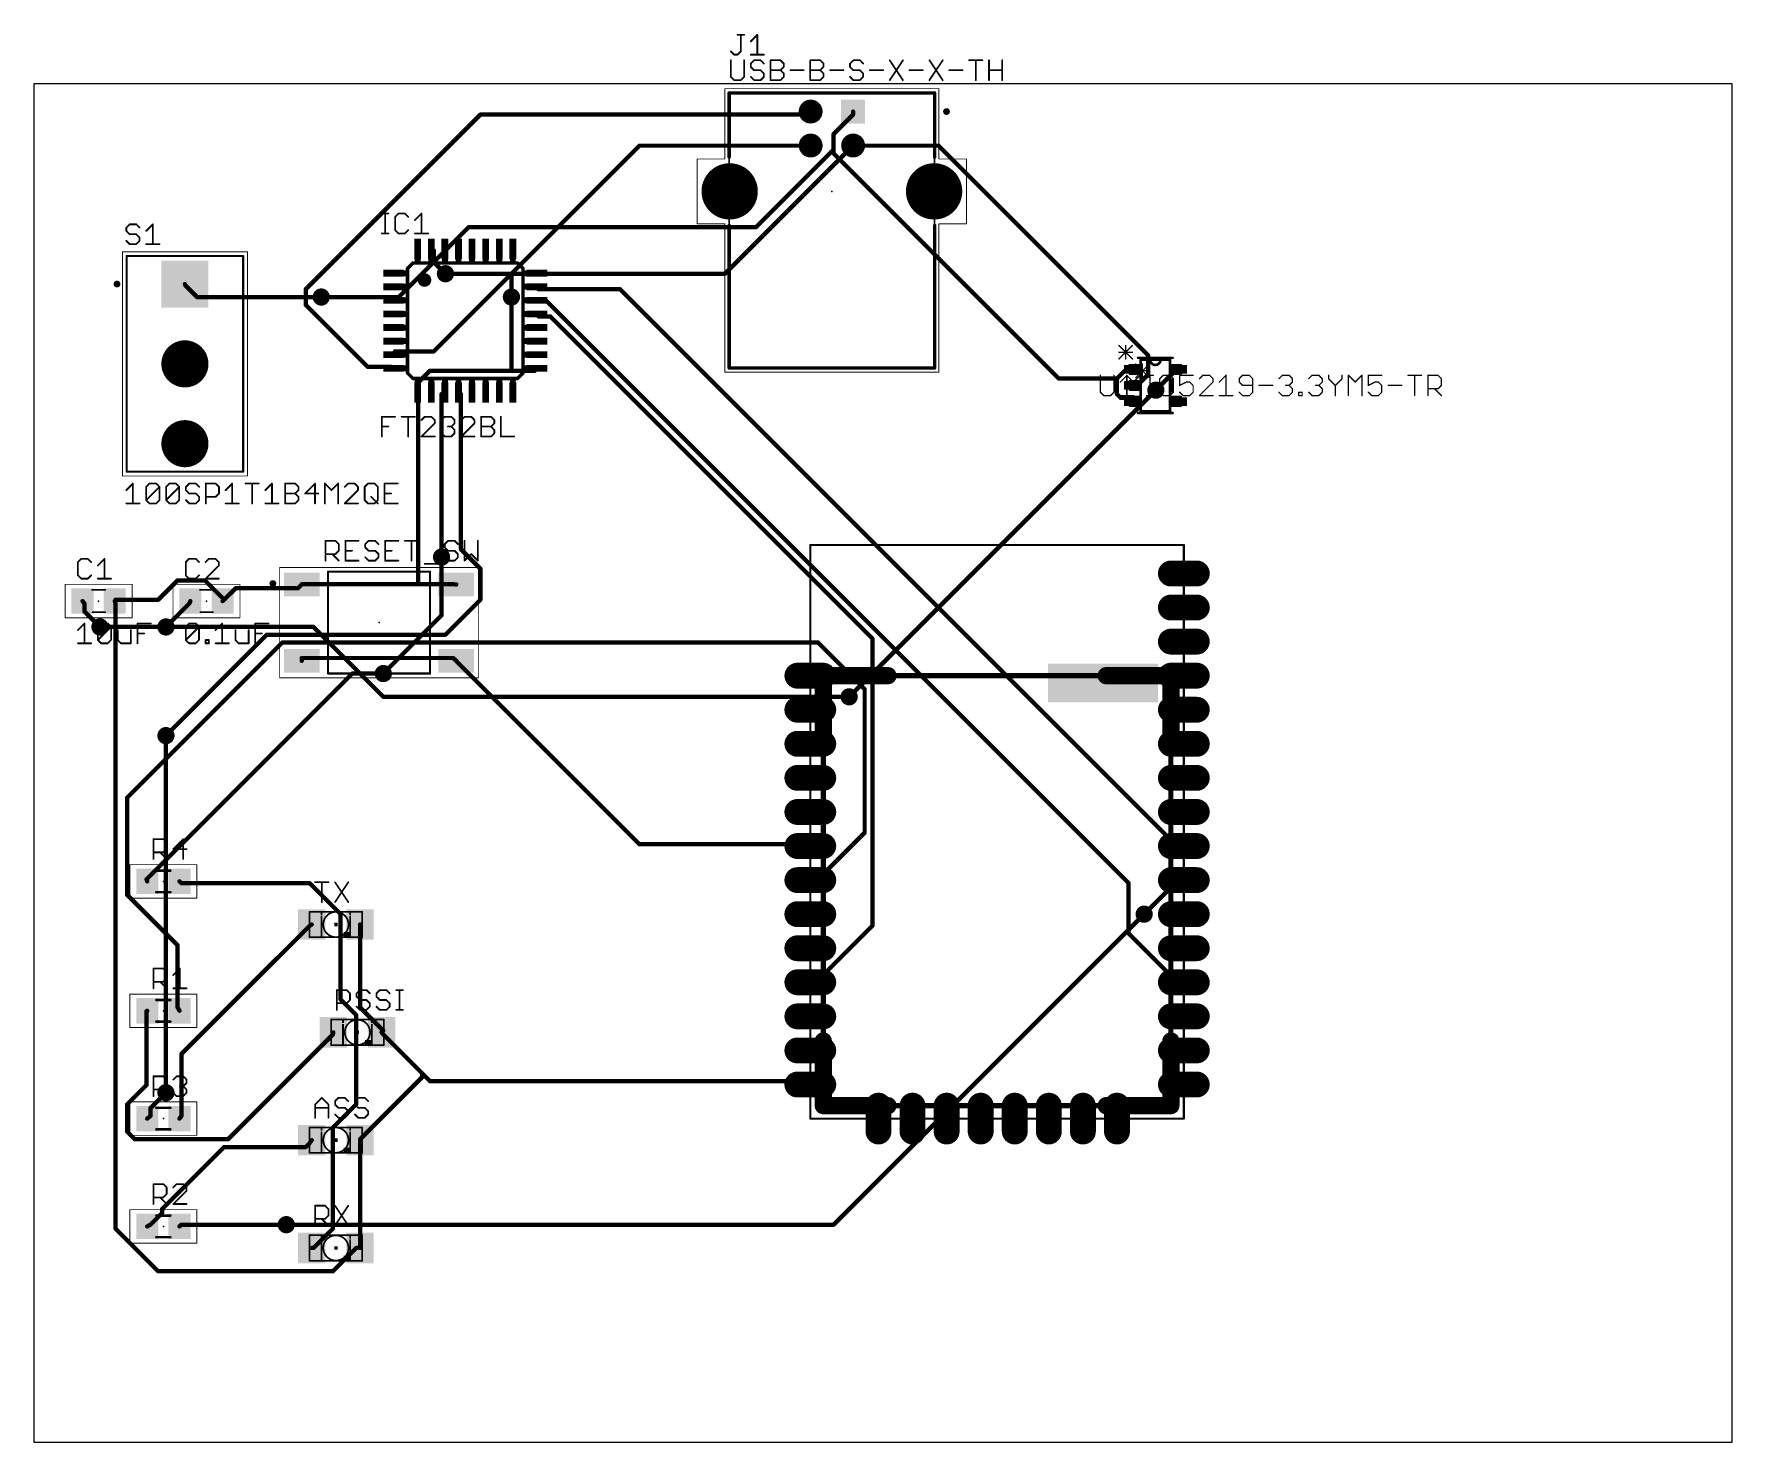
# Model space of a CAD drawing. Extents: x 0 to 100, y 0 to 83.
import ezdxf

# ---------------------------------------------------------------- set-up
doc = ezdxf.new("R2010")
doc.units = 0
for name, color, linetype in [('1', 22, 'CONTINUOUS'), ('16', 175, 'CONTINUOUS'), ('17', 82, 'CONTINUOUS'), ('18', 82, 'CONTINUOUS'), ('20', 7, 'CONTINUOUS'), ('21', 253, 'CONTINUOUS'), ('23', 7, 'CONTINUOUS'), ('25', 253, 'CONTINUOUS'), ('27', 253, 'CONTINUOUS'), ('39', 22, 'CONTINUOUS'), ('51', 253, 'CONTINUOUS')]:
    doc.layers.add(name, color=color, linetype=linetype)

# ---------------------------------------------------------------- blocks, each defined once
blk = doc.blocks.new('RECT')
blk.add_solid([(-0.5, -0.5), (0.5, -0.5), (-0.5, 0.5), (0.5, 0.5)])
blk = doc.blocks.new('SQUAREP')
blk.add_solid([(-0.5, -0.5), (0.5, -0.5), (-0.5, 0.5), (0.5, 0.5)])
blk = doc.blocks.new('ROUNDP')
at = {"const_width": 0.5}
blk.add_lwpolyline([(0, -0.25, 1), (0, 0.25, 1), (0, -0.25)], format="xyb", dxfattribs=at)
blk = doc.blocks.new('RECT487680X243840R100')
at = {"const_width": 0.762}
blk.add_lwpolyline([(1.143, 0), (1.143, 0, 0.4142), (0.762, 0.381), (-0.762, 0.381, 0.4142), (-1.143, 0), (-1.143, 0, 0.4142), (-0.762, -0.381), (0.762, -0.381, 0.4142)], format="xyb", close=True, dxfattribs=at)
blk.add_solid([(-0.7874, -0.0254), (0.7874, -0.0254), (-0.7874, 0.0254), (0.7874, 0.0254)])
blk = doc.blocks.new('ROUNDV')
at = {"const_width": 0.5}
blk.add_lwpolyline([(0, -0.25, 1), (0, 0.25, 1), (0, -0.25)], format="xyb", dxfattribs=at)

msp = doc.modelspace()

# ---------------------------------------------------------------- linework, layer by layer
at = {"layer": '1', "const_width": 0.254}
for points in [[(26.289, 78.1812), (16.002, 67.8942)], [(45.72, 78.1812), (26.289, 78.1812)], [(45.72, 78.1812), (45.74, 78.36)], [(48.2346, 78.1812), (47.0916, 77.0382)], [(48.2346, 78.1812), (48.24, 78.36)], [(47.0916, 77.0382), (47.0916, 75.8952)], [(35.6616, 76.3524), (23.5458, 64.2366)], [(45.72, 76.3524), (35.6616, 76.3524)], [(45.72, 76.3524), (45.74, 76.36)], [(47.0916, 75.8952), (60.3504, 62.6364)], [(48.4632, 76.3524), (48.24, 76.36)], [(48.4632, 76.3524), (53.2638, 76.3524)], [(53.2638, 76.3524), (65.6082, 64.008)], [(23.5458, 70.1802), (23.4, 70.265)], [(23.5458, 69.4944), (23.5458, 70.1802)], [(24.2316, 68.8086), (23.5458, 69.4944)], [(16.002, 67.8942), (16.002, 66.9798)], [(29.718, 67.8942), (29.625, 68.04)], [(34.5186, 67.8942), (29.718, 67.8942)], [(67.2084, 35.2044), (34.5186, 67.8942)], [(16.002, 66.9798), (19.6596, 63.3222)], [(16.9164, 67.437), (21.0312, 67.437)], [(21.0312, 67.437), (21.175, 67.24)], [(28.1178, 67.437), (28.1178, 63.0936)], [(29.718, 67.2084), (29.625, 67.24)], [(30.1752, 67.2084), (29.718, 67.2084)], [(64.4652, 32.9184), (30.1752, 67.2084)], [(29.718, 66.294), (29.625, 66.44)], [(30.4038, 66.294), (29.718, 66.294)], [(49.3776, 47.3202), (30.4038, 66.294)], [(21.2598, 64.2366), (21.175, 64.04)], [(23.5458, 64.2366), (21.2598, 64.2366)], [(65.6082, 64.008), (65.6082, 62.865)], [(19.6596, 63.3222), (21.0312, 63.3222)], [(21.0312, 63.3222), (21.175, 63.24)], [(23.3172, 63.0936), (22.6314, 62.4078)], [(28.1178, 63.0936), (23.3172, 63.0936)], [(29.4894, 63.0936), (28.1178, 63.0936)], [(29.4894, 63.0936), (29.625, 63.24)], [(64.4652, 63.3222), (63.7794, 62.6364)], [(64.4652, 63.3222), (64.6748, 63.18)], [(66.0654, 61.9506), (67.2084, 63.0936)], [(67.2084, 63.0936), (67.4053, 63.18)], [(22.6314, 61.9506), (22.6, 61.815)], [(22.6314, 62.4078), (22.6314, 61.9506)], [(60.3504, 62.6364), (63.7794, 62.6364)], [(63.7794, 62.6364), (63.7794, 61.722)], [(64.6938, 62.4078), (64.6748, 62.23)], [(65.151, 62.4078), (64.6938, 62.4078)], [(65.6082, 62.865), (65.151, 62.4078)], [(22.6314, 61.722), (22.6, 61.815)], [(22.6314, 50.5206), (22.6314, 61.722)], [(24.003, 61.722), (24.2, 61.815)], [(24.003, 52.1208), (24.003, 61.722)], [(25.146, 61.722), (25, 61.815)], [(25.146, 52.578), (25.146, 61.722)], [(63.7794, 61.722), (64.008, 61.4934)], [(64.008, 61.4934), (64.4652, 61.4934)], [(64.4652, 61.4934), (64.6748, 61.28)], [(26.289, 51.435), (25.146, 52.578)], [(26.289, 49.6062), (26.289, 51.435)], [(8.4582, 50.7492), (7.3152, 49.6062)], [(10.0584, 50.7492), (8.4582, 50.7492)], [(11.2014, 49.6062), (10.0584, 50.7492)], [(11.2014, 49.6062), (11.8872, 50.292)], [(11.8872, 50.292), (15.5448, 50.292)], [(15.5448, 50.292), (15.77, 50.51)], [(15.7734, 50.5206), (15.77, 50.51)], [(15.7734, 50.5206), (22.6314, 50.5206)], [(22.6314, 50.5206), (24.6888, 50.5206)], [(24.6888, 50.5206), (24.87, 50.51)], [(2.9718, 49.3776), (2.86, 49.53)], [(2.9718, 48.9204), (2.9718, 49.3776)], [(3.8862, 48.006), (2.9718, 48.9204)], [(4.8006, 49.6062), (4.76, 49.53)], [(4.8006, 49.3776), (4.76, 49.53)], [(7.3152, 49.6062), (4.8006, 49.6062)], [(4.8006, 49.3776), (4.8006, 12.573)], [(9.144, 49.3776), (7.7724, 48.006)], [(9.144, 49.3776), (9.21, 49.53)], [(11.2014, 49.6062), (11.11, 49.53)], [(24.2316, 47.5488), (26.289, 49.6062)], [(14.6304, 47.0916), (5.4864, 37.9476)], [(7.7724, 41.6052), (13.716, 47.5488)], [(13.716, 47.5488), (24.2316, 47.5488)], [(46.1772, 47.0916), (14.6304, 47.0916)], [(48.9204, 44.3484), (46.1772, 47.0916)], [(49.3776, 30.4038), (49.3776, 47.3202)], [(15.7734, 46.1772), (15.77, 46.01)], [(24.6888, 46.1772), (15.7734, 46.1772)], [(24.6888, 46.1772), (24.87, 46.01)], [(24.9174, 45.9486), (24.87, 46.01)], [(24.9174, 45.9486), (35.6616, 35.2044)], [(6.6294, 33.147), (18.7452, 45.2628)], [(18.7452, 45.2628), (20.574, 45.2628)], [(45.72, 43.2054), (46.4058, 43.8912)], [(46.4058, 43.8912), (48.006, 43.8912)], [(48.9204, 35.8902), (48.9204, 44.3484)], [(45.72, 43.2054), (45.72, 43.1292)], [(5.4864, 37.9476), (5.4864, 32.2326)], [(46.1772, 33.147), (48.9204, 35.8902)], [(35.6616, 35.2044), (45.72, 35.2044)], [(45.72, 35.2044), (45.72, 35.1028)], [(67.6656, 35.2044), (67.2084, 35.2044)], [(67.6656, 35.2044), (67.7164, 35.1028)], [(6.6294, 33.147), (6.67, 33.02)], [(8.6868, 32.9184), (8.57, 33.02)], [(16.2306, 32.9184), (8.6868, 32.9184)], [(18.0594, 31.0896), (16.2306, 32.9184)], [(45.72, 33.147), (46.1772, 33.147)], [(45.72, 33.147), (45.72, 33.0962)], [(64.4652, 29.9466), (64.4652, 32.9184)], [(67.2084, 32.9184), (65.3796, 31.0896)], [(67.6656, 32.9184), (67.2084, 32.9184)], [(67.6656, 32.9184), (67.7164, 33.0962)], [(5.4864, 32.2326), (8.4582, 29.2608)], [(18.0594, 26.0604), (18.0594, 31.0896)], [(16.2306, 30.4038), (8.6868, 22.86)], [(16.2306, 30.4038), (16.358, 30.48)], [(19.2024, 30.4038), (19.202, 30.48)], [(19.2024, 25.6032), (19.2024, 30.4038)], [(46.1772, 27.2034), (49.3776, 30.4038)], [(67.2084, 27.2034), (64.4652, 29.9466)], [(8.4582, 29.2608), (8.4582, 25.6032)], [(45.72, 27.2034), (46.1772, 27.2034)], [(45.72, 27.2034), (45.72, 27.0764)], [(67.6656, 27.2034), (67.2084, 27.2034)], [(67.6656, 27.2034), (67.7164, 27.0764)], [(18.9738, 25.146), (18.0594, 26.0604)], [(6.6294, 25.3746), (6.67, 25.4)], [(6.6294, 21.0312), (6.6294, 25.3746)], [(8.4582, 25.6032), (8.57, 25.4)], [(18.9738, 19.8882), (18.9738, 25.146)], [(20.574, 24.2316), (19.2024, 25.6032)], [(17.6022, 24.003), (11.43, 17.8308)], [(17.6022, 24.003), (17.628, 24.13)], [(20.574, 24.2316), (20.472, 24.13)], [(20.574, 24.003), (20.472, 24.13)], [(20.574, 24.003), (22.86, 21.717)], [(8.6868, 22.86), (8.6868, 19.2024)], [(5.4864, 19.8882), (6.6294, 21.0312)], [(22.86, 21.4884), (19.2024, 17.8308)], [(22.86, 21.717), (23.3172, 21.2598)], [(22.86, 21.717), (22.86, 21.4884)], [(23.3172, 21.2598), (45.72, 21.2598)], [(45.72, 21.2598), (45.72, 21.0566)], [(5.4864, 18.288), (5.4864, 19.8882)], [(6.858, 19.6596), (7.7724, 20.574)], [(17.6022, 18.5166), (18.9738, 19.8882)], [(6.858, 19.2024), (6.67, 19.05)], [(6.858, 19.2024), (6.858, 19.6596)], [(8.6868, 19.2024), (8.57, 19.05)], [(5.9436, 17.8308), (5.4864, 18.288)], [(17.6022, 12.573), (17.6022, 18.5166)], [(11.43, 17.8308), (5.9436, 17.8308)], [(11.2014, 17.3736), (7.5438, 13.716)], [(16.002, 17.3736), (11.2014, 17.3736)], [(16.2306, 17.6022), (16.002, 17.3736)], [(16.2306, 17.6022), (16.358, 17.78)], [(19.2024, 17.8308), (19.202, 17.78)], [(19.2024, 17.6022), (19.202, 17.78)], [(19.2024, 17.6022), (19.2024, 11.43)], [(7.5438, 13.4874), (6.858, 12.8016)], [(7.5438, 13.716), (7.5438, 13.4874)], [(4.8006, 12.573), (7.3152, 10.0584)], [(6.858, 12.8016), (6.67, 12.7)], [(8.6868, 12.8016), (8.57, 12.7)], [(14.859, 12.8016), (8.6868, 12.8016)], [(16.4592, 11.43), (17.6022, 12.573)], [(16.4592, 11.43), (16.358, 11.43)], [(17.6022, 10.0584), (18.9738, 11.43)], [(18.9738, 11.43), (19.202, 11.43)], [(19.2024, 11.43), (19.202, 11.43)], [(7.3152, 10.0584), (17.6022, 10.0584)]]:
    msp.add_lwpolyline(points, dxfattribs=at)
at = {"layer": '1', "const_width": 0.127}
for points in [[(26.289, 78.2447, 1), (26.289, 78.1177)], [(26.3339, 78.1363, 1), (26.2441, 78.2261)], [(45.6569, 78.1883, 1), (45.7831, 78.1741)], [(45.8031, 78.3529, 1), (45.6769, 78.3671)], [(45.72, 78.1177, 1), (45.72, 78.2447)], [(48.1711, 78.1831, 1), (48.2981, 78.1793)], [(48.3035, 78.3581, 1), (48.1765, 78.3619)], [(48.2795, 78.1363, 1), (48.1897, 78.2261)], [(47.1551, 77.0382, 1), (47.0281, 77.0382)], [(47.0467, 77.0831, 1), (47.1365, 76.9933)], [(35.6616, 76.4159, 1), (35.6616, 76.2889)], [(35.7065, 76.3075, 1), (35.6167, 76.3973)], [(45.6974, 76.4118, 1), (45.7426, 76.293)], [(45.7626, 76.3006, 1), (45.7174, 76.4194)], [(45.72, 76.2889, 1), (45.72, 76.4159)], [(47.1365, 75.9401, 1), (47.0467, 75.8503)], [(48.2422, 76.4235, 1), (48.2378, 76.2965)], [(48.4632, 76.4159, 1), (48.4632, 76.2889)], [(48.461, 76.2889, 1), (48.4654, 76.4159)], [(53.3087, 76.3973, 1), (53.2189, 76.3075)], [(53.2638, 76.2889, 1), (53.2638, 76.4159)], [(47.0281, 75.8952, 1), (47.1551, 75.8952)], [(23.4319, 70.3199, 1), (23.3681, 70.2101)], [(23.6093, 70.1802, 1), (23.4823, 70.1802)], [(23.5139, 70.1253, 1), (23.5777, 70.2351)], [(23.5907, 69.5393, 1), (23.5009, 69.4495)], [(23.4823, 69.4944, 1), (23.6093, 69.4944)], [(16.0655, 67.8942, 1), (15.9385, 67.8942)], [(15.9571, 67.9391, 1), (16.0469, 67.8493)], [(24.1867, 68.7637, 1), (24.2765, 68.8535)], [(29.6785, 68.0741, 1), (29.5715, 68.0059)], [(29.718, 67.9577, 1), (29.718, 67.8307)], [(34.5635, 67.9391, 1), (34.4737, 67.8493)], [(34.5186, 67.8307, 1), (34.5186, 67.9577)], [(16.0469, 67.0247, 1), (15.9571, 66.9349)], [(15.9385, 66.9798, 1), (16.0655, 66.9798)], [(16.9164, 67.5005, 1), (16.9164, 67.3735)], [(21.0825, 67.4744, 1), (20.9799, 67.3996)], [(21.0312, 67.3735, 1), (21.0312, 67.5005)], [(21.1237, 67.2026, 1), (21.2263, 67.2774)], [(28.1813, 67.437, 1), (28.0543, 67.437)], [(29.6454, 67.3001, 1), (29.6046, 67.1799)], [(29.718, 67.2719, 1), (29.718, 67.1449)], [(29.6645, 67.8601, 1), (29.7715, 67.9283)], [(29.6976, 67.1483, 1), (29.7384, 67.2685)], [(30.2201, 67.2533, 1), (30.1303, 67.1635)], [(30.1752, 67.1449, 1), (30.1752, 67.2719)], [(29.6786, 66.4741, 1), (29.5714, 66.4059)], [(29.718, 66.3575, 1), (29.718, 66.2305)], [(29.6644, 66.2599, 1), (29.7716, 66.3281)], [(30.4487, 66.3389, 1), (30.3589, 66.2491)], [(30.4038, 66.2305, 1), (30.4038, 66.3575)], [(21.1167, 64.0651, 1), (21.2333, 64.0149)], [(21.2598, 64.3001, 1), (21.2598, 64.1731)], [(21.3181, 64.2115, 1), (21.2015, 64.2617)], [(23.5009, 64.2815, 1), (23.5907, 64.1917)], [(23.5458, 64.1731, 1), (23.5458, 64.3001)], [(65.6717, 64.008, 1), (65.5447, 64.008)], [(65.5633, 63.9631, 1), (65.6531, 64.0529)], [(19.6596, 63.3857, 1), (19.6596, 63.2587)], [(19.6147, 63.2773, 1), (19.7045, 63.3671)], [(21.0627, 63.3773, 1), (20.9997, 63.2671)], [(21.0312, 63.2587, 1), (21.0312, 63.3857)], [(21.1435, 63.1849, 1), (21.2065, 63.2951)], [(23.3172, 63.1571, 1), (23.3172, 63.0301)], [(23.3621, 63.0487, 1), (23.2723, 63.1385)], [(28.1178, 63.1571, 1), (28.1178, 63.0301)], [(28.0543, 63.0936, 1), (28.1813, 63.0936)], [(28.1178, 63.0301, 1), (28.1178, 63.1571)], [(29.4428, 63.1368, 1), (29.536, 63.0504)], [(29.4894, 63.0301, 1), (29.4894, 63.1571)], [(29.6716, 63.1968, 1), (29.5784, 63.2832)], [(64.5009, 63.3747, 1), (64.4295, 63.2697)], [(64.5101, 63.2773, 1), (64.4203, 63.3671)], [(64.6391, 63.1275, 1), (64.7104, 63.2325)], [(67.1829, 63.1517, 1), (67.2339, 63.0355)], [(67.2533, 63.0487, 1), (67.1635, 63.1385)], [(67.4308, 63.1219, 1), (67.3797, 63.2381)], [(22.6949, 62.4078, 1), (22.5679, 62.4078)], [(22.5865, 62.4527, 1), (22.6763, 62.3629)], [(22.5679, 61.9506, 1), (22.6949, 61.9506)], [(22.6933, 61.9363, 1), (22.5695, 61.9649)], [(60.3504, 62.6999, 1), (60.3504, 62.5729)], [(60.3055, 62.5915, 1), (60.3953, 62.6813)], [(63.8429, 62.6364, 1), (63.7159, 62.6364)], [(63.7345, 62.6813, 1), (63.8243, 62.5915)], [(63.7794, 62.5729, 1), (63.7794, 62.6999)], [(64.6116, 62.2368, 1), (64.7379, 62.2232)], [(64.6938, 62.4713, 1), (64.6938, 62.3443)], [(64.7569, 62.401, 1), (64.6307, 62.4146)], [(65.1061, 62.4527, 1), (65.1959, 62.3629)], [(65.151, 62.3443, 1), (65.151, 62.4713)], [(65.5447, 62.865, 1), (65.6717, 62.865)], [(65.6531, 62.8201, 1), (65.5633, 62.9099)], [(66.0205, 61.9955, 1), (66.1103, 61.9057)], [(22.6602, 61.8353, 1), (22.5398, 61.7947)], [(22.5381, 61.8293, 1), (22.6619, 61.8007)], [(22.6949, 61.722, 1), (22.5679, 61.722)], [(22.5712, 61.7017, 1), (22.6916, 61.7423)], [(24.0665, 61.722, 1), (23.9395, 61.722)], [(23.9759, 61.7794, 1), (24.0301, 61.6646)], [(24.2271, 61.7576, 1), (24.1729, 61.8724)], [(25.0341, 61.8686, 1), (24.9659, 61.7614)], [(25.2095, 61.722, 1), (25.0825, 61.722)], [(25.1119, 61.6684, 1), (25.1801, 61.7756)], [(63.8243, 61.7669, 1), (63.7345, 61.6771)], [(63.7159, 61.722, 1), (63.8429, 61.722)], [(64.008, 61.5569, 1), (64.008, 61.4299)], [(63.9631, 61.4485, 1), (64.0529, 61.5383)], [(64.5105, 61.5379, 1), (64.4199, 61.4489)], [(64.4652, 61.4299, 1), (64.4652, 61.5569)], [(64.6294, 61.2355, 1), (64.7201, 61.3245)], [(23.9395, 52.1208, 1), (24.0665, 52.1208)], [(25.1909, 52.6229, 1), (25.1011, 52.5331)], [(25.0825, 52.578, 1), (25.2095, 52.578)], [(26.3525, 51.435, 1), (26.2255, 51.435)], [(26.2441, 51.3901, 1), (26.3339, 51.4799)], [(8.4582, 50.8127, 1), (8.4582, 50.6857)], [(8.5031, 50.7043, 1), (8.4133, 50.7941)], [(10.1033, 50.7941, 1), (10.0135, 50.7043)], [(10.0584, 50.6857, 1), (10.0584, 50.8127)], [(11.8872, 50.3555, 1), (11.8872, 50.2285)], [(11.9321, 50.2471, 1), (11.8423, 50.3369)], [(15.5006, 50.3376, 1), (15.589, 50.2464)], [(15.5448, 50.2285, 1), (15.5448, 50.3555)], [(15.7095, 50.5294, 1), (15.8305, 50.4906)], [(15.7734, 50.5841, 1), (15.7734, 50.4571)], [(15.8339, 50.5012, 1), (15.7129, 50.54)], [(15.8142, 50.4644, 1), (15.7258, 50.5556)], [(22.6314, 50.5841, 1), (22.6314, 50.4571)], [(22.5679, 50.5206, 1), (22.6949, 50.5206)], [(22.6314, 50.4571, 1), (22.6314, 50.5841)], [(24.6925, 50.584, 1), (24.6851, 50.4572)], [(24.6888, 50.4571, 1), (24.6888, 50.5841)], [(24.8663, 50.4466, 1), (24.8737, 50.5734)], [(2.9112, 49.5676, 1), (2.8088, 49.4924)], [(3.0353, 49.3776, 1), (2.9083, 49.3776)], [(3.0167, 48.9653, 1), (2.9269, 48.8755)], [(2.9206, 49.34, 1), (3.023, 49.4152)], [(4.8214, 49.5463, 1), (4.6986, 49.5137)], [(4.704, 49.5599, 1), (4.816, 49.5001)], [(4.8006, 49.6697, 1), (4.8006, 49.5427)], [(4.8641, 49.3776, 1), (4.7371, 49.3776)], [(4.7392, 49.3613, 1), (4.862, 49.3939)], [(4.8566, 49.5763, 1), (4.7446, 49.6361)], [(7.2703, 49.6511, 1), (7.3601, 49.5613)], [(7.3152, 49.5427, 1), (7.3152, 49.6697)], [(9.0857, 49.4028, 1), (9.2023, 49.3524)], [(9.1889, 49.3327, 1), (9.0991, 49.4225)], [(9.2683, 49.5048, 1), (9.1517, 49.5552)], [(11.0693, 49.5788, 1), (11.1507, 49.4812)], [(11.1565, 49.6511, 1), (11.2463, 49.5613)], [(11.1565, 49.5613, 1), (11.2463, 49.6511)], [(11.2421, 49.5574, 1), (11.1607, 49.655)], [(26.2255, 49.6062, 1), (26.3525, 49.6062)], [(26.3339, 49.5613, 1), (26.2441, 49.6511)], [(2.9083, 48.9204, 1), (3.0353, 48.9204)], [(3.8413, 47.9611, 1), (3.9311, 48.0509)], [(7.7275, 48.0509, 1), (7.8173, 47.9611)], [(13.716, 47.6123, 1), (13.716, 47.4853)], [(13.7609, 47.5039, 1), (13.6711, 47.5937)], [(14.6304, 47.1551, 1), (14.6304, 47.0281)], [(14.6753, 47.0467, 1), (14.5855, 47.1365)], [(24.1867, 47.5937, 1), (24.2765, 47.5039)], [(24.2316, 47.4853, 1), (24.2316, 47.6123)], [(46.2221, 47.1365, 1), (46.1323, 47.0467)], [(46.1772, 47.0281, 1), (46.1772, 47.1551)], [(49.4411, 47.3202, 1), (49.3141, 47.3202)], [(49.3327, 47.2753, 1), (49.4225, 47.3651)], [(15.7065, 46.0113, 1), (15.8335, 46.0087)], [(15.7734, 46.2407, 1), (15.7734, 46.1137)], [(15.8369, 46.1759, 1), (15.7099, 46.1785)], [(24.7319, 46.2239, 1), (24.6457, 46.1305)], [(24.6888, 46.1137, 1), (24.6888, 46.2407)], [(24.9203, 46.0488, 1), (24.8197, 45.9712)], [(24.8269, 45.9633, 1), (24.9131, 46.0567)], [(24.9623, 45.9935, 1), (24.8725, 45.9037)], [(24.8671, 45.9098, 1), (24.9677, 45.9874)], [(18.7452, 45.3263, 1), (18.7452, 45.1993)], [(18.7901, 45.2179, 1), (18.7003, 45.3077)], [(20.574, 45.1993, 1), (20.574, 45.3263)], [(46.4058, 43.9547, 1), (46.4058, 43.8277)], [(46.4507, 43.8463, 1), (46.3609, 43.9361)], [(48.006, 43.8277, 1), (48.006, 43.9547)], [(48.9839, 44.3484, 1), (48.8569, 44.3484)], [(48.8755, 44.3035, 1), (48.9653, 44.3933)], [(45.7835, 43.2054, 1), (45.6565, 43.2054)], [(45.6751, 43.2503, 1), (45.7649, 43.1605)], [(45.6565, 43.1292, 1), (45.7835, 43.1292)], [(7.7275, 41.6501, 1), (7.8173, 41.5603)], [(5.5499, 37.9476, 1), (5.4229, 37.9476)], [(5.4415, 37.9925, 1), (5.5313, 37.9027)], [(48.9653, 35.8453, 1), (48.8755, 35.9351)], [(35.6616, 35.2679, 1), (35.6616, 35.1409)], [(35.6167, 35.1595, 1), (35.7065, 35.2493)], [(45.7835, 35.2044, 1), (45.6565, 35.2044)], [(45.6565, 35.1028, 1), (45.7835, 35.1028)], [(45.72, 35.1409, 1), (45.72, 35.2679)], [(48.8569, 35.8902, 1), (48.9839, 35.8902)], [(67.2084, 35.2679, 1), (67.2084, 35.1409)], [(67.1635, 35.1595, 1), (67.2533, 35.2493)], [(67.7224, 35.2328, 1), (67.6088, 35.176)], [(67.6596, 35.0744, 1), (67.7732, 35.1312)], [(67.6656, 35.1409, 1), (67.6656, 35.2679)], [(6.6899, 33.1663, 1), (6.5689, 33.1277)], [(6.5845, 33.1919, 1), (6.6743, 33.1021)], [(6.6095, 33.0007, 1), (6.7305, 33.0393)], [(8.6117, 33.0679, 1), (8.5283, 32.9721)], [(8.6868, 32.9819, 1), (8.6868, 32.8549)], [(8.6451, 32.8705, 1), (8.7285, 32.9663)], [(16.2755, 32.9633, 1), (16.1857, 32.8735)], [(16.2306, 32.8549, 1), (16.2306, 32.9819)], [(45.72, 33.2105, 1), (45.72, 33.0835)], [(45.7835, 33.147, 1), (45.6565, 33.147)], [(45.6565, 33.0962, 1), (45.7835, 33.0962)], [(46.1323, 33.1919, 1), (46.2221, 33.1021)], [(46.1772, 33.0835, 1), (46.1772, 33.2105)], [(64.5287, 32.9184, 1), (64.4017, 32.9184)], [(64.4203, 32.8735, 1), (64.5101, 32.9633)], [(67.2084, 32.9819, 1), (67.2084, 32.8549)], [(67.2533, 32.8735, 1), (67.1635, 32.9633)], [(67.7775, 33.0788, 1), (67.6553, 33.1136)], [(67.6656, 32.8549, 1), (67.6656, 32.9819)], [(5.5313, 32.2775, 1), (5.4415, 32.1877)], [(5.4229, 32.2326, 1), (5.5499, 32.2326)], [(67.6045, 32.9358, 1), (67.7267, 32.901)], [(18.1229, 31.0896, 1), (17.9959, 31.0896)], [(18.0145, 31.0447, 1), (18.1043, 31.1345)], [(65.3347, 31.1345, 1), (65.4245, 31.0447)], [(16.198, 30.4583, 1), (16.2632, 30.3493)], [(16.2755, 30.3589, 1), (16.1857, 30.4487)], [(16.3906, 30.4255, 1), (16.3254, 30.5345)], [(19.2655, 30.4803, 1), (19.1385, 30.4797)], [(19.2659, 30.4038, 1), (19.1389, 30.4038)], [(19.1389, 30.4035, 1), (19.2659, 30.4041)], [(49.3141, 30.4038, 1), (49.4411, 30.4038)], [(49.4225, 30.3589, 1), (49.3327, 30.4487)], [(64.5101, 29.9915, 1), (64.4203, 29.9017)], [(64.4017, 29.9466, 1), (64.5287, 29.9466)], [(8.5217, 29.2608, 1), (8.3947, 29.2608)], [(8.4133, 29.2159, 1), (8.5031, 29.3057)], [(45.72, 27.2669, 1), (45.72, 27.1399)], [(45.7835, 27.2034, 1), (45.6565, 27.2034)], [(45.6565, 27.0764, 1), (45.7835, 27.0764)], [(46.1323, 27.2483, 1), (46.2221, 27.1585)], [(46.1772, 27.1399, 1), (46.1772, 27.2669)], [(67.2084, 27.2669, 1), (67.2084, 27.1399)], [(67.1635, 27.1585, 1), (67.2533, 27.2483)], [(67.7246, 27.227, 1), (67.6066, 27.1798)], [(67.6574, 27.0528, 1), (67.7754, 27.1)], [(67.6656, 27.1399, 1), (67.6656, 27.2669)], [(18.1043, 26.1053, 1), (18.0145, 26.0155)], [(17.9959, 26.0604, 1), (18.1229, 26.0604)], [(6.6929, 25.3746, 1), (6.5659, 25.3746)], [(6.5957, 25.4284, 1), (6.6631, 25.3208)], [(6.7037, 25.3462, 1), (6.6363, 25.4538)], [(8.5138, 25.6338, 1), (8.4026, 25.5726)], [(8.3947, 25.6032, 1), (8.5217, 25.6032)], [(8.5144, 25.3694, 1), (8.6256, 25.4306)], [(19.0373, 25.146, 1), (18.9103, 25.146)], [(18.9289, 25.1011, 1), (19.0187, 25.1909)], [(19.2473, 25.6481, 1), (19.1575, 25.5583)], [(19.1389, 25.6032, 1), (19.2659, 25.6032)], [(17.54, 24.0156, 1), (17.6644, 23.9904)], [(17.6471, 23.9581, 1), (17.5573, 24.0479)], [(17.6902, 24.1174, 1), (17.5658, 24.1426)], [(20.5215, 24.1698, 1), (20.4225, 24.0902)], [(20.4272, 24.175, 1), (20.5168, 24.085)], [(20.6189, 24.0479, 1), (20.5291, 23.9581)], [(20.5245, 23.9632, 1), (20.6235, 24.0428)], [(20.5291, 24.1867, 1), (20.6189, 24.2765)], [(20.6188, 24.1866, 1), (20.5292, 24.2766)], [(8.7503, 22.86, 1), (8.6233, 22.86)], [(8.6419, 22.9049, 1), (8.7317, 22.8151)], [(6.5659, 21.0312, 1), (6.6929, 21.0312)], [(6.6743, 20.9863, 1), (6.5845, 21.0761)], [(22.9049, 21.7619, 1), (22.8151, 21.6721)], [(22.9235, 21.717, 1), (22.7965, 21.717)], [(22.7965, 21.4884, 1), (22.9235, 21.4884)], [(22.8151, 21.6721, 1), (22.9049, 21.7619)], [(22.9049, 21.4435, 1), (22.8151, 21.5333)], [(23.3172, 21.3233, 1), (23.3172, 21.1963)], [(23.2723, 21.2149, 1), (23.3621, 21.3047)], [(45.7835, 21.2598, 1), (45.6565, 21.2598)], [(45.6565, 21.0566, 1), (45.7835, 21.0566)], [(45.72, 21.1963, 1), (45.72, 21.3233)], [(5.5499, 19.8882, 1), (5.4229, 19.8882)], [(7.8173, 20.5291, 1), (7.7275, 20.6189)], [(19.0187, 19.8433, 1), (18.9289, 19.9331)], [(5.4415, 19.9331, 1), (5.5313, 19.8433)], [(6.63, 19.0993, 1), (6.71, 19.0007)], [(6.9215, 19.6596, 1), (6.7945, 19.6596)], [(6.8131, 19.7045, 1), (6.9029, 19.6147)], [(6.7945, 19.2024, 1), (6.9215, 19.2024)], [(6.898, 19.1531, 1), (6.818, 19.2517)], [(8.5196, 19.0886, 1), (8.6204, 19.0114)], [(8.6233, 19.2024, 1), (8.7503, 19.2024)], [(8.7372, 19.1638, 1), (8.6364, 19.241)], [(18.9103, 19.8882, 1), (19.0373, 19.8882)], [(5.5313, 18.3329, 1), (5.4415, 18.2431)], [(5.4229, 18.288, 1), (5.5499, 18.288)], [(17.6657, 18.5166, 1), (17.5387, 18.5166)], [(17.5573, 18.5615, 1), (17.6471, 18.4717)], [(5.9436, 17.8943, 1), (5.9436, 17.7673)], [(5.8987, 17.7859, 1), (5.9885, 17.8757)], [(11.2014, 17.4371, 1), (11.2014, 17.3101)], [(11.2463, 17.3287, 1), (11.1565, 17.4185)], [(11.3851, 17.8757, 1), (11.4749, 17.7859)], [(11.43, 17.7673, 1), (11.43, 17.8943)], [(15.9571, 17.4185, 1), (16.0469, 17.3287)], [(16.002, 17.3101, 1), (16.002, 17.4371)], [(16.179, 17.6392, 1), (16.2822, 17.5652)], [(16.2755, 17.5573, 1), (16.1857, 17.6471)], [(16.4096, 17.743, 1), (16.3064, 17.817)], [(19.2655, 17.7801, 1), (19.1385, 17.7799)], [(19.1385, 17.7805, 1), (19.2655, 17.7795)], [(19.2659, 17.8303, 1), (19.1389, 17.8313)], [(19.1575, 17.8757, 1), (19.2473, 17.7859)], [(19.2659, 17.6022, 1), (19.1389, 17.6022)], [(19.1389, 17.6021, 1), (19.2659, 17.6023)], [(7.6073, 13.716, 1), (7.4803, 13.716)], [(7.4989, 13.7609, 1), (7.5887, 13.6711)], [(7.4803, 13.4874, 1), (7.6073, 13.4874)], [(7.5887, 13.4425, 1), (7.4989, 13.5323)], [(4.8455, 12.6179, 1), (4.7557, 12.5281)], [(4.7371, 12.573, 1), (4.8641, 12.573)], [(6.6398, 12.7559, 1), (6.7002, 12.6441)], [(6.8131, 12.8465, 1), (6.9029, 12.7567)], [(6.8882, 12.7457, 1), (6.8278, 12.8575)], [(8.5283, 12.7479, 1), (8.6117, 12.6521)], [(8.6868, 12.8651, 1), (8.6868, 12.7381)], [(8.7285, 12.7537, 1), (8.6451, 12.8495)], [(14.859, 12.7381, 1), (14.859, 12.8651)], [(17.5387, 12.573, 1), (17.6657, 12.573)], [(17.6471, 12.5281, 1), (17.5573, 12.6179)], [(16.358, 11.4935, 1), (16.358, 11.3665)], [(16.4143, 11.4749, 1), (16.5041, 11.3851)], [(16.4592, 11.3665, 1), (16.4592, 11.4935)], [(18.9738, 11.4935, 1), (18.9738, 11.3665)], [(19.0187, 11.3851, 1), (18.9289, 11.4749)], [(19.202, 11.4935, 1), (19.202, 11.3665)], [(19.1389, 11.43, 1), (19.2659, 11.43)], [(19.202, 11.3665, 1), (19.202, 11.4935)], [(19.2024, 11.3665, 1), (19.2024, 11.4935)], [(7.3152, 10.1219, 1), (7.3152, 9.9949)], [(7.2703, 10.0135, 1), (7.3601, 10.1033)], [(17.5573, 10.1033, 1), (17.6471, 10.0135)], [(17.6022, 9.9949, 1), (17.6022, 10.1219)]]:
    msp.add_lwpolyline(points, format="xyb", dxfattribs=at)
at = {"layer": '16', "const_width": 0.254}
for points in [[(48.2346, 78.1812), (47.0916, 77.0382)], [(48.2346, 78.1812), (48.24, 78.36)], [(47.0916, 77.0382), (47.0916, 76.1238)], [(48.2346, 76.3524), (40.6908, 68.8086)], [(47.0916, 76.1238), (42.5196, 71.5518)], [(48.2346, 76.3524), (48.24, 76.36)], [(25.6032, 71.5518), (21.4884, 67.437)], [(42.5196, 71.5518), (25.6032, 71.5518)], [(8.9154, 68.1228), (8.89, 68.2)], [(8.9154, 68.1228), (9.6012, 67.437)], [(28.1178, 68.8086), (24.2316, 68.8086)], [(40.6908, 68.8086), (28.1178, 68.8086)], [(28.1178, 68.8086), (28.1178, 67.437)], [(9.6012, 67.437), (16.9164, 67.437)], [(21.4884, 67.437), (16.9164, 67.437)], [(48.006, 43.8912), (66.0654, 61.9506)], [(24.003, 48.6918), (24.003, 52.1208)], [(7.7724, 48.006), (3.8862, 48.006)], [(16.4592, 48.006), (7.7724, 48.006)], [(20.574, 43.8912), (16.4592, 48.006)], [(20.574, 45.2628), (24.003, 48.6918)], [(48.006, 43.8912), (20.574, 43.8912)], [(7.7724, 20.574), (7.7724, 41.6052)], [(65.3796, 31.0896), (47.0916, 12.8016)], [(47.0916, 12.8016), (14.859, 12.8016)]]:
    msp.add_lwpolyline(points, dxfattribs=at)
at = {"layer": '16', "const_width": 0.127}
for points in [[(48.1711, 78.1831, 1), (48.2981, 78.1793)], [(48.3035, 78.3581, 1), (48.1765, 78.3619)], [(48.2795, 78.1363, 1), (48.1897, 78.2261)], [(47.1551, 77.0382, 1), (47.0281, 77.0382)], [(47.0467, 77.0831, 1), (47.1365, 76.9933)], [(47.0281, 76.1238, 1), (47.1551, 76.1238)], [(47.1365, 76.0789, 1), (47.0467, 76.1687)], [(48.1828, 76.3892, 1), (48.2864, 76.3156)], [(48.2918, 76.3232, 1), (48.1882, 76.3968)], [(48.2795, 76.3075, 1), (48.1897, 76.3973)], [(25.6032, 71.6153, 1), (25.6032, 71.4883)], [(25.6481, 71.5069, 1), (25.5583, 71.5967)], [(42.4747, 71.5967, 1), (42.5645, 71.5069)], [(42.5196, 71.4883, 1), (42.5196, 71.6153)], [(8.9503, 68.2198, 1), (8.8297, 68.1802)], [(8.9603, 68.1677, 1), (8.8705, 68.0779)], [(8.8551, 68.103, 1), (8.9757, 68.1426)], [(24.2316, 68.8721, 1), (24.2316, 68.7451)], [(28.1178, 68.8721, 1), (28.1178, 68.7451)], [(28.1813, 68.8086, 1), (28.0543, 68.8086)], [(28.1178, 68.7451, 1), (28.1178, 68.8721)], [(40.6459, 68.8535, 1), (40.7357, 68.7637)], [(40.6908, 68.7451, 1), (40.6908, 68.8721)], [(9.6012, 67.5005, 1), (9.6012, 67.3735)], [(9.5563, 67.3921, 1), (9.6461, 67.4819)], [(16.9164, 67.5005, 1), (16.9164, 67.3735)], [(16.9164, 67.3735, 1), (16.9164, 67.5005)], [(21.4435, 67.4819, 1), (21.5333, 67.3921)], [(21.4884, 67.3735, 1), (21.4884, 67.5005)], [(28.0543, 67.437, 1), (28.1813, 67.437)], [(66.1103, 61.9057, 1), (66.0205, 61.9955)], [(24.0665, 52.1208, 1), (23.9395, 52.1208)], [(3.8862, 48.0695, 1), (3.8862, 47.9425)], [(7.7724, 48.0695, 1), (7.7724, 47.9425)], [(7.7724, 47.9425, 1), (7.7724, 48.0695)], [(16.5041, 48.0509, 1), (16.4143, 47.9611)], [(16.4592, 47.9425, 1), (16.4592, 48.0695)], [(23.9395, 48.6918, 1), (24.0665, 48.6918)], [(24.0479, 48.6469, 1), (23.9581, 48.7367)], [(20.5291, 45.3077, 1), (20.6189, 45.2179)], [(20.574, 43.9547, 1), (20.574, 43.8277)], [(48.006, 43.8277, 1), (48.006, 43.9547)], [(20.5291, 43.8463, 1), (20.6189, 43.9361)], [(47.9611, 43.9361, 1), (48.0509, 43.8463)], [(7.8359, 41.6052, 1), (7.7089, 41.6052)], [(65.4245, 31.0447, 1), (65.3347, 31.1345)], [(7.7089, 20.574, 1), (7.8359, 20.574)], [(14.859, 12.8651, 1), (14.859, 12.7381)], [(47.0467, 12.8465, 1), (47.1365, 12.7567)], [(47.0916, 12.7381, 1), (47.0916, 12.8651)]]:
    msp.add_lwpolyline(points, format="xyb", dxfattribs=at)
at = {"layer": '20'}
for p, q in [((100, 80), (0, 80)), ((0, 80), (0, 0)), ((100, 0), (100, 80)), ((0, 0), (100, 0))]:
    msp.add_line(p, q, dxfattribs=at)
at = {"layer": '21'}
for points, const_width in [([(40.94, 79.46), (53.04, 79.46)], 0.2), ([(40.94, 75.67), (40.94, 79.46)], 0.2), ([(53.04, 79.46), (53.04, 75.67)], 0.2), ([(40.94, 63.26), (40.94, 71.65)], 0.2), ([(53.04, 71.65), (53.04, 63.26)], 0.2), ([(5.46, 57.15), (5.46, 69.85)], 0.127), ([(7.18, 69.85), (5.46, 69.85)], 0.127), ([(12.32, 69.85), (10.6, 69.85)], 0.127), ([(12.32, 69.85), (12.32, 57.15)], 0.127), ([(22, 69.1225), (22.3175, 69.44)], 0.2032), ([(22, 62.9575), (22, 69.1225)], 0.2032), ([(22.3175, 69.44), (28.4825, 69.44)], 0.2032), ([(28.4825, 69.44), (28.8, 69.1225)], 0.2032), ([(28.8, 69.1225), (28.8, 62.9575)], 0.2032), ([(63.8937, 64.5846), (64.6902, 63.788)], 0.0762), ([(63.8937, 63.788), (64.6902, 64.5846)], 0.0762), ([(63.8937, 64.1863), (64.6902, 64.1863)], 0.0762), ([(64.292, 63.788), (64.292, 64.5846)], 0.0762), ([(22.3175, 62.64), (22, 62.9575)], 0.2032), ([(28.8, 62.9575), (28.4825, 62.64)], 0.2032), ([(53.04, 63.26), (40.94, 63.26)], 0.2), ([(67.056, 63.8556), (65.024, 63.8556)], 0.1524), ([(28.4825, 62.64), (22.3175, 62.64)], 0.2032), ([(67.056, 61.8744), (67.056, 62.5856)], 0.1524), ([(65.024, 60.6044), (67.056, 60.6044)], 0.1524), ([(7.18, 57.15), (5.46, 57.15)], 0.127), ([(12.32, 57.15), (10.6, 57.15)], 0.127), ([(45.72, 19.05), (45.72, 52.832)], 0.127), ([(67.7164, 52.832), (45.72, 52.832)], 0.127), ([(67.7164, 19.05), (67.7164, 52.832)], 0.127), ([(17.32, 45.26), (17.32, 51.26)], 0.127), ([(23.32, 51.26), (17.32, 51.26)], 0.127), ([(23.32, 51.26), (23.32, 45.26)], 0.127), ([(23.32, 45.26), (17.32, 45.26)], 0.127), ([(45.72, 19.05), (67.7164, 19.05)], 0.127)]:
    msp.add_lwpolyline(points, dxfattribs=dict(at, const_width=const_width))
for points, const_width in [([(40.94, 79.51, 1), (40.94, 79.41)], 0.1), ([(40.99, 79.46, 1), (40.89, 79.46)], 0.1), ([(53.09, 79.46, 1), (52.99, 79.46)], 0.1), ([(53.04, 79.41, 1), (53.04, 79.51)], 0.1), ([(53.74, 78.26, 1), (53.74, 78.46, 1), (53.74, 78.26)], 0.2), ([(40.89, 75.67, 1), (40.99, 75.67)], 0.1), ([(52.99, 75.67, 1), (53.09, 75.67)], 0.1), ([(40.99, 71.65, 1), (40.89, 71.65)], 0.1), ([(53.09, 71.65, 1), (52.99, 71.65)], 0.1), ([(5.46, 69.8818, 1), (5.46, 69.8183)], 0.0635), ([(5.4917, 69.85, 1), (5.4283, 69.85)], 0.0635), ([(7.18, 69.8183, 1), (7.18, 69.8818)], 0.0635), ([(10.6, 69.8818, 1), (10.6, 69.8183)], 0.0635), ([(12.3518, 69.85, 1), (12.2882, 69.85)], 0.0635), ([(12.32, 69.8183, 1), (12.32, 69.8818)], 0.0635), ([(22.0508, 69.1225, 1), (21.9492, 69.1225)], 0.1016), ([(21.9641, 69.1584, 1), (22.0359, 69.0866)], 0.1016), ([(22.3175, 69.4908, 1), (22.3175, 69.3892)], 0.1016), ([(22.3534, 69.4041, 1), (22.2816, 69.4759)], 0.1016), ([(28.5184, 69.4759, 1), (28.4466, 69.4041)], 0.1016), ([(28.4825, 69.3892, 1), (28.4825, 69.4908)], 0.1016), ([(28.8508, 69.1225, 1), (28.7492, 69.1225)], 0.1016), ([(28.7641, 69.0866, 1), (28.8359, 69.1584)], 0.1016), ([(4.89, 68.1, 1), (4.89, 68.3, 1), (4.89, 68.1)], 0.2), ([(63.9072, 64.5981, 1), (63.8802, 64.5711)], 0.0381), ([(63.8937, 64.2054, 1), (63.8937, 64.1673)], 0.0381), ([(64.311, 64.5846, 1), (64.2729, 64.5846)], 0.0381), ([(64.7037, 64.5711, 1), (64.6768, 64.5981)], 0.0381), ([(64.6902, 64.1673, 1), (64.6902, 64.2054)], 0.0381), ([(22.0359, 62.9934, 1), (21.9641, 62.9216)], 0.1016), ([(21.9492, 62.9575, 1), (22.0508, 62.9575)], 0.1016), ([(28.7492, 62.9575, 1), (28.8508, 62.9575)], 0.1016), ([(28.8359, 62.9216, 1), (28.7641, 62.9934)], 0.1016), ([(40.94, 63.31, 1), (40.94, 63.21)], 0.1), ([(40.89, 63.26, 1), (40.99, 63.26)], 0.1), ([(52.99, 63.26, 1), (53.09, 63.26)], 0.1), ([(53.04, 63.21, 1), (53.04, 63.31)], 0.1), ([(63.8802, 63.8015, 1), (63.9072, 63.7746)], 0.0381), ([(64.2729, 63.788, 1), (64.311, 63.788)], 0.0381), ([(64.6768, 63.7746, 1), (64.7037, 63.8015)], 0.0381), ([(65.024, 63.8937, 1), (65.024, 63.8175)], 0.0762), ([(67.056, 63.8175, 1), (67.056, 63.8937)], 0.0762), ([(22.3175, 62.6908, 1), (22.3175, 62.5892)], 0.1016), ([(22.2816, 62.6041, 1), (22.3534, 62.6759)], 0.1016), ([(28.4466, 62.6759, 1), (28.5184, 62.6041)], 0.1016), ([(28.4825, 62.5892, 1), (28.4825, 62.6908)], 0.1016), ([(67.0941, 62.5856, 1), (67.0179, 62.5856)], 0.0762), ([(67.0179, 61.8744, 1), (67.0941, 61.8744)], 0.0762), ([(65.024, 60.6425, 1), (65.024, 60.5663)], 0.0762), ([(67.056, 60.5663, 1), (67.056, 60.6425)], 0.0762), ([(5.46, 57.1818, 1), (5.46, 57.1183)], 0.0635), ([(5.4283, 57.15, 1), (5.4917, 57.15)], 0.0635), ([(7.18, 57.1183, 1), (7.18, 57.1818)], 0.0635), ([(10.6, 57.1818, 1), (10.6, 57.1183)], 0.0635), ([(12.2882, 57.15, 1), (12.3518, 57.15)], 0.0635), ([(12.32, 57.1183, 1), (12.32, 57.1818)], 0.0635), ([(45.7518, 52.832, 1), (45.6882, 52.832)], 0.0635), ([(45.72, 52.8638, 1), (45.72, 52.8002)], 0.0635), ([(67.7482, 52.832, 1), (67.6847, 52.832)], 0.0635), ([(67.7164, 52.8002, 1), (67.7164, 52.8638)], 0.0635), ([(17.32, 51.2918, 1), (17.32, 51.2283)], 0.0635), ([(17.3517, 51.26, 1), (17.2883, 51.26)], 0.0635), ([(23.3517, 51.26, 1), (23.2883, 51.26)], 0.0635), ([(23.32, 51.2283, 1), (23.32, 51.2918)], 0.0635), ([(14.07, 50.46, 1), (14.07, 50.66, 1), (14.07, 50.46)], 0.2), ([(17.32, 45.2918, 1), (17.32, 45.2283)], 0.0635), ([(17.2883, 45.26, 1), (17.3517, 45.26)], 0.0635), ([(23.2883, 45.26, 1), (23.3517, 45.26)], 0.0635), ([(23.32, 45.2283, 1), (23.32, 45.2918)], 0.0635), ([(18.33, 30.98, 0.4424), (17.23, 30.98)], 0.1016), ([(17.2112, 30.9971, 1), (17.2488, 30.9629)], 0.0508), ([(18.3112, 30.9629, 1), (18.3488, 30.9971)], 0.0508), ([(17.23, 29.98, 0.4424), (18.33, 29.98)], 0.1016), ([(17.2488, 29.9971, 1), (17.2112, 29.9629)], 0.0508), ([(18.3488, 29.9629, 1), (18.3112, 29.9971)], 0.0508), ([(19.6, 24.63, 0.4424), (18.5, 24.63)], 0.1016), ([(18.4812, 24.6471, 1), (18.5188, 24.6129)], 0.0508), ([(19.5812, 24.6129, 1), (19.6188, 24.6471)], 0.0508), ([(18.5, 23.63, 0.4424), (19.6, 23.63)], 0.1016), ([(18.5188, 23.6471, 1), (18.4812, 23.6129)], 0.0508), ([(19.6188, 23.6129, 1), (19.5812, 23.6471)], 0.0508), ([(45.6882, 19.05, 1), (45.7518, 19.05)], 0.0635), ([(45.72, 19.0817, 1), (45.72, 19.0183)], 0.0635), ([(67.6847, 19.05, 1), (67.7482, 19.05)], 0.0635), ([(67.7164, 19.0183, 1), (67.7164, 19.0817)], 0.0635), ([(18.33, 18.28, 0.4424), (17.23, 18.28)], 0.1016), ([(17.2112, 18.2971, 1), (17.2488, 18.2629)], 0.0508), ([(18.3112, 18.2629, 1), (18.3488, 18.2971)], 0.0508), ([(17.23, 17.28, 0.4424), (18.33, 17.28)], 0.1016), ([(17.2488, 17.2971, 1), (17.2112, 17.2629)], 0.0508), ([(18.3488, 17.2629, 1), (18.3112, 17.2971)], 0.0508), ([(18.33, 11.93, 0.4424), (17.23, 11.93)], 0.1016), ([(17.2112, 11.9471, 1), (17.2488, 11.9129)], 0.0508), ([(18.3112, 11.9129, 1), (18.3488, 11.9471)], 0.0508), ([(17.23, 10.93, 0.4424), (18.33, 10.93)], 0.1016), ([(17.2488, 10.9471, 1), (17.2112, 10.9129)], 0.0508), ([(18.3488, 10.9129, 1), (18.3112, 10.9471)], 0.0508)]:
    msp.add_lwpolyline(points, format="xyb", dxfattribs=dict(at, const_width=const_width))
at = {"layer": '23'}
for p in [(46.99, 73.66), (25.4, 66.04), (8.89, 63.5), (66.04, 62.23), (3.81, 49.53), (10.16, 49.53), (20.32, 48.26), (7.62, 33.02), (17.78, 30.48), (7.62, 25.4), (19.05, 24.13), (7.62, 19.05), (45.72, 19.05), (17.78, 17.78), (7.62, 12.7), (17.78, 11.43)]:
    msp.add_point(p, dxfattribs=at)
at = {"layer": '25', "const_width": 0.1016}
for points in [[(41.4306, 82.8802), (41.8204, 82.8802)], [(41.6255, 81.9057), (41.6255, 82.8802)], [(42.2102, 82.4904), (42.6, 82.8802)], [(42.6, 82.8802), (42.6, 81.7108)], [(41.0408, 81.9057), (41.2357, 81.7108)], [(41.2357, 81.7108), (41.4306, 81.7108)], [(41.4306, 81.7108), (41.6255, 81.9057)], [(42.2102, 81.7108), (42.9898, 81.7108)], [(20.4844, 72.3536), (20.8742, 72.3536)], [(20.6793, 71.1842), (20.6793, 72.3536)], [(21.4589, 72.3536), (21.264, 72.1587)], [(21.264, 72.1587), (21.264, 71.3791)], [(21.8487, 72.3536), (21.4589, 72.3536)], [(22.0436, 72.1587), (21.8487, 72.3536)], [(22.4334, 71.9638), (22.8232, 72.3536)], [(22.8232, 72.3536), (22.8232, 71.1842)], [(5.6357, 71.7202), (5.4408, 71.5253)], [(5.4408, 71.5253), (5.4408, 71.3304)], [(5.4408, 71.3304), (5.6357, 71.1355)], [(6.0255, 71.7202), (5.6357, 71.7202)], [(5.6357, 71.1355), (6.0255, 71.1355)], [(6.2204, 71.5253), (6.0255, 71.7202)], [(6.0255, 71.1355), (6.2204, 70.9406)], [(6.6102, 71.3304), (7, 71.7202)], [(7, 71.7202), (7, 70.5508)], [(20.4844, 71.1842), (20.8742, 71.1842)], [(21.264, 71.3791), (21.4589, 71.1842)], [(21.4589, 71.1842), (21.8487, 71.1842)], [(21.8487, 71.1842), (22.0436, 71.3791)], [(22.4334, 71.1842), (23.213, 71.1842)], [(5.6357, 70.5508), (5.4408, 70.7457)], [(6.0255, 70.5508), (5.6357, 70.5508)], [(6.2204, 70.7457), (6.0255, 70.5508)], [(6.2204, 70.9406), (6.2204, 70.7457)], [(6.6102, 70.5508), (7.3898, 70.5508)], [(17.1708, 51.9108), (17.1708, 53.0802)], [(17.1708, 53.0802), (17.7555, 53.0802)], [(17.7555, 53.0802), (17.9504, 52.8853)], [(19.1198, 53.0802), (18.3402, 53.0802)], [(18.3402, 53.0802), (18.3402, 51.9108)], [(19.7045, 53.0802), (19.5096, 52.8853)], [(20.0943, 53.0802), (19.7045, 53.0802)], [(20.2892, 52.8853), (20.0943, 53.0802)], [(21.4586, 53.0802), (20.679, 53.0802)], [(20.679, 53.0802), (20.679, 51.9108)], [(21.8484, 53.0802), (22.628, 53.0802)], [(22.2382, 51.9108), (22.2382, 53.0802)], [(24.3821, 53.0802), (24.1872, 52.8853)], [(24.7719, 53.0802), (24.3821, 53.0802)], [(24.9668, 52.8853), (24.7719, 53.0802)], [(25.3566, 53.0802), (25.3566, 51.9108)], [(26.1362, 51.9108), (26.1362, 53.0802)], [(2.7857, 52.0202), (2.5908, 51.8253)], [(3.1755, 52.0202), (2.7857, 52.0202)], [(3.3704, 51.8253), (3.1755, 52.0202)], [(3.7602, 51.6304), (4.15, 52.0202)], [(4.15, 52.0202), (4.15, 50.8508)], [(9.1357, 52.0202), (8.9408, 51.8253)], [(9.5255, 52.0202), (9.1357, 52.0202)], [(9.7204, 51.8253), (9.5255, 52.0202)], [(10.3051, 52.0202), (10.1102, 51.8253)], [(10.6949, 52.0202), (10.3051, 52.0202)], [(10.8898, 51.8253), (10.6949, 52.0202)], [(17.7555, 52.3006), (17.1708, 52.3006)], [(17.5606, 52.3006), (17.9504, 51.9108)], [(17.9504, 52.4955), (17.7555, 52.3006)], [(17.9504, 52.8853), (17.9504, 52.4955)], [(18.3402, 52.4955), (18.73, 52.4955)], [(19.5096, 52.8853), (19.5096, 52.6904)], [(19.5096, 52.6904), (19.7045, 52.4955)], [(19.7045, 51.9108), (19.5096, 52.1057)], [(19.7045, 52.4955), (20.0943, 52.4955)], [(20.0943, 52.4955), (20.2892, 52.3006)], [(20.2892, 52.1057), (20.0943, 51.9108)], [(20.2892, 52.3006), (20.2892, 52.1057)], [(20.679, 52.4955), (21.0688, 52.4955)], [(24.1872, 52.8853), (24.1872, 52.6904)], [(24.1872, 52.6904), (24.3821, 52.4955)], [(24.3821, 51.9108), (24.1872, 52.1057)], [(24.3821, 52.4955), (24.7719, 52.4955)], [(24.7719, 52.4955), (24.9668, 52.3006)], [(24.9668, 52.1057), (24.7719, 51.9108)], [(24.9668, 52.3006), (24.9668, 52.1057)], [(25.3566, 51.9108), (25.7464, 52.3006)], [(25.7464, 52.3006), (26.1362, 51.9108)], [(2.5908, 51.8253), (2.5908, 51.0457)], [(2.5908, 51.0457), (2.7857, 50.8508)], [(3.1755, 50.8508), (3.3704, 51.0457)], [(8.9408, 51.8253), (8.9408, 51.0457)], [(8.9408, 51.0457), (9.1357, 50.8508)], [(9.5255, 50.8508), (9.7204, 51.0457)], [(10.1102, 50.8508), (10.8898, 51.6304)], [(10.8898, 51.6304), (10.8898, 51.8253)], [(18.3402, 51.9108), (19.1198, 51.9108)], [(20.0943, 51.9108), (19.7045, 51.9108)], [(20.679, 51.9108), (21.4586, 51.9108)], [(23.0178, 51.7159), (23.7974, 51.7159)], [(24.7719, 51.9108), (24.3821, 51.9108)], [(2.7857, 50.8508), (3.1755, 50.8508)], [(3.7602, 50.8508), (4.5398, 50.8508)], [(9.1357, 50.8508), (9.5255, 50.8508)], [(10.8898, 50.8508), (10.1102, 50.8508)], [(7.0358, 34.3408), (7.0358, 35.5102)], [(7.0358, 35.5102), (7.6205, 35.5102)], [(7.6205, 35.5102), (7.8154, 35.3153)], [(7.8154, 35.3153), (7.8154, 34.9255)], [(8.7899, 35.5102), (8.2052, 34.9255)], [(8.7899, 34.3408), (8.7899, 35.5102)], [(7.6205, 34.7306), (7.0358, 34.7306)], [(7.4256, 34.7306), (7.8154, 34.3408)], [(7.8154, 34.9255), (7.6205, 34.7306)], [(8.2052, 34.9255), (8.9848, 34.9255)], [(16.5608, 32.9702), (17.3404, 32.9702)], [(16.9506, 31.8008), (16.9506, 32.9702)], [(17.7302, 32.9702), (18.5098, 31.8008)], [(18.5098, 32.9702), (17.7302, 31.8008)], [(7.0358, 26.7208), (7.0358, 27.8902)], [(7.0358, 27.8902), (7.6205, 27.8902)], [(7.6205, 27.1106), (7.0358, 27.1106)], [(7.4256, 27.1106), (7.8154, 26.7208)], [(7.6205, 27.8902), (7.8154, 27.6953)], [(7.8154, 27.3055), (7.6205, 27.1106)], [(7.8154, 27.6953), (7.8154, 27.3055)], [(8.2052, 27.5004), (8.595, 27.8902)], [(8.595, 27.8902), (8.595, 26.7208)], [(8.2052, 26.7208), (8.9848, 26.7208)], [(17.8308, 25.4508), (17.8308, 26.6202)], [(17.8308, 26.6202), (18.4155, 26.6202)], [(18.4155, 26.6202), (18.6104, 26.4253)], [(18.6104, 26.0355), (18.4155, 25.8406)], [(18.6104, 26.4253), (18.6104, 26.0355)], [(19.1951, 26.6202), (19.0002, 26.4253)], [(19.0002, 26.4253), (19.0002, 26.2304)], [(19.0002, 26.2304), (19.1951, 26.0355)], [(19.5849, 26.6202), (19.1951, 26.6202)], [(19.1951, 26.0355), (19.5849, 26.0355)], [(19.7798, 26.4253), (19.5849, 26.6202)], [(19.5849, 26.0355), (19.7798, 25.8406)], [(20.3645, 26.6202), (20.1696, 26.4253)], [(20.1696, 26.4253), (20.1696, 26.2304)], [(20.1696, 26.2304), (20.3645, 26.0355)], [(20.7543, 26.6202), (20.3645, 26.6202)], [(20.3645, 26.0355), (20.7543, 26.0355)], [(20.9492, 26.4253), (20.7543, 26.6202)], [(20.7543, 26.0355), (20.9492, 25.8406)], [(21.339, 26.6202), (21.7288, 26.6202)], [(21.5339, 25.4508), (21.5339, 26.6202)], [(18.4155, 25.8406), (17.8308, 25.8406)], [(18.2206, 25.8406), (18.6104, 25.4508)], [(19.1951, 25.4508), (19.0002, 25.6457)], [(19.5849, 25.4508), (19.1951, 25.4508)], [(19.7798, 25.6457), (19.5849, 25.4508)], [(19.7798, 25.8406), (19.7798, 25.6457)], [(20.3645, 25.4508), (20.1696, 25.6457)], [(20.7543, 25.4508), (20.3645, 25.4508)], [(20.9492, 25.6457), (20.7543, 25.4508)], [(20.9492, 25.8406), (20.9492, 25.6457)], [(21.339, 25.4508), (21.7288, 25.4508)], [(7.0358, 20.3708), (7.0358, 21.5402)], [(7.0358, 21.5402), (7.6205, 21.5402)], [(7.6205, 21.5402), (7.8154, 21.3453)], [(7.8154, 20.9555), (7.6205, 20.7606)], [(7.8154, 21.3453), (7.8154, 20.9555)], [(8.2052, 21.3453), (8.4001, 21.5402)], [(8.4001, 21.5402), (8.7899, 21.5402)], [(8.7899, 20.9555), (8.595, 20.9555)], [(8.7899, 21.5402), (8.9848, 21.3453)], [(8.9848, 21.1504), (8.7899, 20.9555)], [(8.7899, 20.9555), (8.9848, 20.7606)], [(8.9848, 21.3453), (8.9848, 21.1504)], [(7.6205, 20.7606), (7.0358, 20.7606)], [(7.4256, 20.7606), (7.8154, 20.3708)], [(8.4001, 20.3708), (8.2052, 20.5657)], [(8.7899, 20.3708), (8.4001, 20.3708)], [(8.9848, 20.5657), (8.7899, 20.3708)], [(8.9848, 20.7606), (8.9848, 20.5657)], [(16.5608, 19.8804), (16.9506, 20.2702)], [(16.9506, 20.2702), (17.3404, 19.8804)], [(17.9251, 20.2702), (17.7302, 20.0753)], [(17.7302, 20.0753), (17.7302, 19.8804)], [(18.3149, 20.2702), (17.9251, 20.2702)], [(18.5098, 20.0753), (18.3149, 20.2702)], [(19.0945, 20.2702), (18.8996, 20.0753)], [(18.8996, 20.0753), (18.8996, 19.8804)], [(19.4843, 20.2702), (19.0945, 20.2702)], [(19.6792, 20.0753), (19.4843, 20.2702)], [(16.5608, 19.1008), (16.5608, 19.8804)], [(16.5608, 19.6855), (17.3404, 19.6855)], [(17.3404, 19.8804), (17.3404, 19.1008)], [(17.7302, 19.8804), (17.9251, 19.6855)], [(17.9251, 19.1008), (17.7302, 19.2957)], [(17.9251, 19.6855), (18.3149, 19.6855)], [(18.3149, 19.1008), (17.9251, 19.1008)], [(18.3149, 19.6855), (18.5098, 19.4906)], [(18.5098, 19.2957), (18.3149, 19.1008)], [(18.5098, 19.4906), (18.5098, 19.2957)], [(18.8996, 19.8804), (19.0945, 19.6855)], [(19.0945, 19.1008), (18.8996, 19.2957)], [(19.0945, 19.6855), (19.4843, 19.6855)], [(19.4843, 19.1008), (19.0945, 19.1008)], [(19.4843, 19.6855), (19.6792, 19.4906)], [(19.6792, 19.2957), (19.4843, 19.1008)], [(19.6792, 19.4906), (19.6792, 19.2957)], [(7.0358, 14.0208), (7.0358, 15.1902)], [(7.0358, 15.1902), (7.6205, 15.1902)], [(7.6205, 15.1902), (7.8154, 14.9953)], [(7.8154, 14.9953), (7.8154, 14.6055)], [(8.4001, 15.1902), (8.2052, 14.9953)], [(8.7899, 15.1902), (8.4001, 15.1902)], [(8.9848, 14.9953), (8.7899, 15.1902)], [(8.9848, 14.8004), (8.9848, 14.9953)], [(7.6205, 14.4106), (7.0358, 14.4106)], [(7.4256, 14.4106), (7.8154, 14.0208)], [(7.8154, 14.6055), (7.6205, 14.4106)], [(8.2052, 14.0208), (8.9848, 14.8004)], [(8.9848, 14.0208), (8.2052, 14.0208)], [(16.5608, 12.7508), (16.5608, 13.9202)], [(16.5608, 13.9202), (17.1455, 13.9202)], [(17.1455, 13.1406), (16.5608, 13.1406)], [(16.9506, 13.1406), (17.3404, 12.7508)], [(17.1455, 13.9202), (17.3404, 13.7253)], [(17.3404, 13.3355), (17.1455, 13.1406)], [(17.3404, 13.7253), (17.3404, 13.3355)], [(17.7302, 13.9202), (18.5098, 12.7508)], [(18.5098, 13.9202), (17.7302, 12.7508)]]:
    msp.add_lwpolyline(points, dxfattribs=at)
at = {"layer": '25', "const_width": 0.0508}
for points in [[(41.4306, 82.9056, 1), (41.4306, 82.8548)], [(41.6509, 82.8802, 1), (41.6001, 82.8802)], [(41.8204, 82.8548, 1), (41.8204, 82.9056)], [(42.1922, 82.5084, 1), (42.2282, 82.4724)], [(42.6254, 82.8802, 1), (42.5746, 82.8802)], [(42.618, 82.8622, 1), (42.582, 82.8982)], [(41.0588, 81.9237, 1), (41.0228, 81.8877)], [(41.2357, 81.7362, 1), (41.2357, 81.6854)], [(41.2177, 81.6928, 1), (41.2537, 81.7288)], [(41.4126, 81.7288, 1), (41.4486, 81.6928)], [(41.4306, 81.6854, 1), (41.4306, 81.7362)], [(41.6001, 81.9057, 1), (41.6509, 81.9057)], [(41.6435, 81.8877, 1), (41.6075, 81.9237)], [(42.2102, 81.7362, 1), (42.2102, 81.6854)], [(42.5746, 81.7108, 1), (42.6254, 81.7108)], [(42.9898, 81.6854, 1), (42.9898, 81.7362)], [(20.4844, 72.379, 1), (20.4844, 72.3282)], [(20.7047, 72.3536, 1), (20.6539, 72.3536)], [(20.8742, 72.3282, 1), (20.8742, 72.379)], [(21.246, 72.1767, 1), (21.282, 72.1407)], [(21.2894, 72.1587, 1), (21.2386, 72.1587)], [(21.4589, 72.379, 1), (21.4589, 72.3282)], [(21.4769, 72.3356, 1), (21.4409, 72.3716)], [(21.8667, 72.3716, 1), (21.8307, 72.3356)], [(21.8487, 72.3282, 1), (21.8487, 72.379)], [(22.0256, 72.1407, 1), (22.0616, 72.1767)], [(22.4154, 71.9818, 1), (22.4514, 71.9458)], [(22.8486, 72.3536, 1), (22.7978, 72.3536)], [(22.8412, 72.3356, 1), (22.8052, 72.3716)], [(5.4228, 71.5433, 1), (5.4588, 71.5073)], [(5.4588, 71.3484, 1), (5.4228, 71.3124)], [(5.4662, 71.5253, 1), (5.4154, 71.5253)], [(5.4154, 71.3304, 1), (5.4662, 71.3304)], [(5.6357, 71.7456, 1), (5.6357, 71.6948)], [(5.6357, 71.1609, 1), (5.6357, 71.1101)], [(5.6537, 71.7022, 1), (5.6177, 71.7382)], [(5.6177, 71.1175, 1), (5.6537, 71.1535)], [(6.0435, 71.7382, 1), (6.0075, 71.7022)], [(6.0435, 71.1535, 1), (6.0075, 71.1175)], [(6.0255, 71.6948, 1), (6.0255, 71.7456)], [(6.0255, 71.1101, 1), (6.0255, 71.1609)], [(6.2024, 71.5073, 1), (6.2384, 71.5433)], [(6.5922, 71.3484, 1), (6.6282, 71.3124)], [(7.0254, 71.7202, 1), (6.9746, 71.7202)], [(7.018, 71.7022, 1), (6.982, 71.7382)], [(20.4844, 71.2096, 1), (20.4844, 71.1588)], [(20.6539, 71.1842, 1), (20.7047, 71.1842)], [(20.8742, 71.1588, 1), (20.8742, 71.2096)], [(21.282, 71.3971, 1), (21.246, 71.3611)], [(21.2386, 71.3791, 1), (21.2894, 71.3791)], [(21.4589, 71.2096, 1), (21.4589, 71.1588)], [(21.4409, 71.1662, 1), (21.4769, 71.2022)], [(21.8307, 71.2022, 1), (21.8667, 71.1662)], [(21.8487, 71.1588, 1), (21.8487, 71.2096)], [(22.0616, 71.3611, 1), (22.0256, 71.3971)], [(22.4334, 71.2096, 1), (22.4334, 71.1588)], [(22.7978, 71.1842, 1), (22.8486, 71.1842)], [(23.213, 71.1588, 1), (23.213, 71.2096)], [(5.4588, 70.7637, 1), (5.4228, 70.7277)], [(5.6357, 70.5762, 1), (5.6357, 70.5254)], [(5.6177, 70.5328, 1), (5.6537, 70.5688)], [(6.0075, 70.5688, 1), (6.0435, 70.5328)], [(6.0255, 70.5254, 1), (6.0255, 70.5762)], [(6.2458, 70.9406, 1), (6.195, 70.9406)], [(6.195, 70.7457, 1), (6.2458, 70.7457)], [(6.2024, 70.9226, 1), (6.2384, 70.9586)], [(6.2384, 70.7277, 1), (6.2024, 70.7637)], [(6.6102, 70.5762, 1), (6.6102, 70.5254)], [(6.9746, 70.5508, 1), (7.0254, 70.5508)], [(7.3898, 70.5254, 1), (7.3898, 70.5762)], [(17.1962, 53.0802, 1), (17.1454, 53.0802)], [(17.1708, 53.1056, 1), (17.1708, 53.0548)], [(17.7735, 53.0982, 1), (17.7375, 53.0622)], [(17.7555, 53.0548, 1), (17.7555, 53.1056)], [(18.3402, 53.1056, 1), (18.3402, 53.0548)], [(18.3656, 53.0802, 1), (18.3148, 53.0802)], [(19.1198, 53.0548, 1), (19.1198, 53.1056)], [(19.7045, 53.1056, 1), (19.7045, 53.0548)], [(19.7225, 53.0622, 1), (19.6865, 53.0982)], [(20.1123, 53.0982, 1), (20.0763, 53.0622)], [(20.0943, 53.0548, 1), (20.0943, 53.1056)], [(20.679, 53.1056, 1), (20.679, 53.0548)], [(20.7044, 53.0802, 1), (20.6536, 53.0802)], [(21.4586, 53.0548, 1), (21.4586, 53.1056)], [(21.8484, 53.1056, 1), (21.8484, 53.0548)], [(22.2636, 53.0802, 1), (22.2128, 53.0802)], [(22.628, 53.0548, 1), (22.628, 53.1056)], [(24.3821, 53.1056, 1), (24.3821, 53.0548)], [(24.4, 53.0622, 1), (24.3641, 53.0982)], [(24.7898, 53.0982, 1), (24.7539, 53.0622)], [(24.7719, 53.0548, 1), (24.7719, 53.1056)], [(25.382, 53.0802, 1), (25.3312, 53.0802)], [(26.1616, 53.0802, 1), (26.1108, 53.0802)], [(2.7857, 52.0456, 1), (2.7857, 51.9948)], [(2.8037, 52.0022, 1), (2.7677, 52.0382)], [(3.1935, 52.0382, 1), (3.1575, 52.0022)], [(3.1755, 51.9948, 1), (3.1755, 52.0456)], [(4.1754, 52.0202, 1), (4.1246, 52.0202)], [(4.168, 52.0022, 1), (4.132, 52.0382)], [(9.1357, 52.0456, 1), (9.1357, 51.9948)], [(9.1537, 52.0022, 1), (9.1177, 52.0382)], [(9.5435, 52.0382, 1), (9.5075, 52.0022)], [(9.5255, 51.9948, 1), (9.5255, 52.0456)], [(10.3051, 52.0456, 1), (10.3051, 51.9948)], [(10.3231, 52.0022, 1), (10.2871, 52.0382)], [(10.7129, 52.0382, 1), (10.6769, 52.0022)], [(10.6949, 51.9948, 1), (10.6949, 52.0456)], [(17.1708, 52.326, 1), (17.1708, 52.2752)], [(17.5786, 52.3186, 1), (17.5426, 52.2826)], [(17.7375, 52.3186, 1), (17.7735, 52.2826)], [(17.7555, 52.2752, 1), (17.7555, 52.326)], [(17.9758, 52.8853, 1), (17.925, 52.8853)], [(17.925, 52.4955, 1), (17.9758, 52.4955)], [(17.9324, 52.8673, 1), (17.9684, 52.9033)], [(17.9684, 52.4775, 1), (17.9324, 52.5135)], [(18.3402, 52.5209, 1), (18.3402, 52.4701)], [(18.73, 52.4701, 1), (18.73, 52.5209)], [(19.4916, 52.9033, 1), (19.5276, 52.8673)], [(19.5276, 52.7084, 1), (19.4916, 52.6724)], [(19.5276, 52.1237, 1), (19.4916, 52.0877)], [(19.535, 52.8853, 1), (19.4842, 52.8853)], [(19.4842, 52.6904, 1), (19.535, 52.6904)], [(19.7045, 52.5209, 1), (19.7045, 52.4701)], [(19.6865, 52.4775, 1), (19.7225, 52.5135)], [(20.1123, 52.5135, 1), (20.0763, 52.4775)], [(20.0943, 52.4701, 1), (20.0943, 52.5209)], [(20.3146, 52.3006, 1), (20.2638, 52.3006)], [(20.2638, 52.1057, 1), (20.3146, 52.1057)], [(20.2712, 52.8673, 1), (20.3072, 52.9033)], [(20.2712, 52.2826, 1), (20.3072, 52.3186)], [(20.3072, 52.0877, 1), (20.2712, 52.1237)], [(20.679, 52.5209, 1), (20.679, 52.4701)], [(21.0688, 52.4701, 1), (21.0688, 52.5209)], [(24.1692, 52.9033, 1), (24.2051, 52.8673)], [(24.2051, 52.7084, 1), (24.1692, 52.6724)], [(24.2051, 52.1237, 1), (24.1692, 52.0877)], [(24.2126, 52.8853, 1), (24.1618, 52.8853)], [(24.1618, 52.6904, 1), (24.2126, 52.6904)], [(24.3821, 52.5209, 1), (24.3821, 52.4701)], [(24.3641, 52.4775, 1), (24.4, 52.5135)], [(24.7898, 52.5135, 1), (24.7539, 52.4775)], [(24.7719, 52.4701, 1), (24.7719, 52.5209)], [(24.9922, 52.3006, 1), (24.9414, 52.3006)], [(24.9414, 52.1057, 1), (24.9922, 52.1057)], [(24.9488, 52.8673, 1), (24.9847, 52.9033)], [(24.9488, 52.2826, 1), (24.9847, 52.3186)], [(24.9847, 52.0877, 1), (24.9488, 52.1237)], [(25.7643, 52.3186, 1), (25.7284, 52.2826)], [(25.7643, 52.2826, 1), (25.7284, 52.3186)], [(2.5728, 51.8433, 1), (2.6088, 51.8073)], [(2.6088, 51.0637, 1), (2.5728, 51.0277)], [(2.6162, 51.8253, 1), (2.5654, 51.8253)], [(2.5654, 51.0457, 1), (2.6162, 51.0457)], [(3.3524, 51.8073, 1), (3.3884, 51.8433)], [(3.3884, 51.0277, 1), (3.3524, 51.0637)], [(3.7422, 51.6484, 1), (3.7782, 51.6124)], [(8.9228, 51.8433, 1), (8.9588, 51.8073)], [(8.9588, 51.0637, 1), (8.9228, 51.0277)], [(8.9662, 51.8253, 1), (8.9154, 51.8253)], [(8.9154, 51.0457, 1), (8.9662, 51.0457)], [(9.7024, 51.8073, 1), (9.7384, 51.8433)], [(9.7384, 51.0277, 1), (9.7024, 51.0637)], [(10.0922, 51.8433, 1), (10.1282, 51.8073)], [(10.9152, 51.8253, 1), (10.8644, 51.8253)], [(10.8644, 51.6304, 1), (10.9152, 51.6304)], [(10.8718, 51.8073, 1), (10.9078, 51.8433)], [(10.9078, 51.6124, 1), (10.8718, 51.6484)], [(17.1454, 51.9108, 1), (17.1962, 51.9108)], [(17.9324, 51.8928, 1), (17.9684, 51.9288)], [(18.3402, 51.9362, 1), (18.3402, 51.8854)], [(18.3148, 51.9108, 1), (18.3656, 51.9108)], [(19.1198, 51.8854, 1), (19.1198, 51.9362)], [(19.7045, 51.9362, 1), (19.7045, 51.8854)], [(19.6865, 51.8928, 1), (19.7225, 51.9288)], [(20.0763, 51.9288, 1), (20.1123, 51.8928)], [(20.0943, 51.8854, 1), (20.0943, 51.9362)], [(20.679, 51.9362, 1), (20.679, 51.8854)], [(20.6536, 51.9108, 1), (20.7044, 51.9108)], [(21.4586, 51.8854, 1), (21.4586, 51.9362)], [(22.2128, 51.9108, 1), (22.2636, 51.9108)], [(23.0178, 51.7413, 1), (23.0178, 51.6905)], [(23.7974, 51.6905, 1), (23.7974, 51.7413)], [(24.3821, 51.9362, 1), (24.3821, 51.8854)], [(24.3641, 51.8928, 1), (24.4, 51.9288)], [(24.7539, 51.9288, 1), (24.7898, 51.8928)], [(24.7719, 51.8854, 1), (24.7719, 51.9362)], [(25.3386, 51.9288, 1), (25.3745, 51.8928)], [(25.3312, 51.9108, 1), (25.382, 51.9108)], [(26.1108, 51.9108, 1), (26.1616, 51.9108)], [(26.1182, 51.8928, 1), (26.1541, 51.9288)], [(2.7857, 50.8762, 1), (2.7857, 50.8254)], [(2.7677, 50.8328, 1), (2.8037, 50.8688)], [(3.1575, 50.8688, 1), (3.1935, 50.8328)], [(3.1755, 50.8254, 1), (3.1755, 50.8762)], [(3.7602, 50.8762, 1), (3.7602, 50.8254)], [(4.1246, 50.8508, 1), (4.1754, 50.8508)], [(4.5398, 50.8254, 1), (4.5398, 50.8762)], [(9.1357, 50.8762, 1), (9.1357, 50.8254)], [(9.1177, 50.8328, 1), (9.1537, 50.8688)], [(9.5075, 50.8688, 1), (9.5435, 50.8328)], [(9.5255, 50.8254, 1), (9.5255, 50.8762)], [(10.0922, 50.8688, 1), (10.1282, 50.8328)], [(10.1102, 50.8762, 1), (10.1102, 50.8254)], [(10.8898, 50.8254, 1), (10.8898, 50.8762)], [(7.0612, 35.5102, 1), (7.0104, 35.5102)], [(7.0358, 35.5356, 1), (7.0358, 35.4848)], [(7.6385, 35.5282, 1), (7.6025, 35.4922)], [(7.6205, 35.4848, 1), (7.6205, 35.5356)], [(7.8408, 35.3153, 1), (7.79, 35.3153)], [(7.7974, 35.2973, 1), (7.8334, 35.3333)], [(8.8153, 35.5102, 1), (8.7645, 35.5102)], [(8.8079, 35.4922, 1), (8.7719, 35.5282)], [(7.0358, 34.756, 1), (7.0358, 34.7052)], [(7.0104, 34.3408, 1), (7.0612, 34.3408)], [(7.4436, 34.7486, 1), (7.4076, 34.7126)], [(7.6025, 34.7486, 1), (7.6385, 34.7126)], [(7.6205, 34.7052, 1), (7.6205, 34.756)], [(7.79, 34.9255, 1), (7.8408, 34.9255)], [(7.8334, 34.9075, 1), (7.7974, 34.9435)], [(7.7974, 34.3228, 1), (7.8334, 34.3588)], [(8.1872, 34.9435, 1), (8.2232, 34.9075)], [(8.2052, 34.9509, 1), (8.2052, 34.9001)], [(8.7645, 34.3408, 1), (8.8153, 34.3408)], [(8.9848, 34.9001, 1), (8.9848, 34.9509)], [(16.5608, 32.9956, 1), (16.5608, 32.9448)], [(16.976, 32.9702, 1), (16.9252, 32.9702)], [(17.3404, 32.9448, 1), (17.3404, 32.9956)], [(17.7513, 32.9843, 1), (17.7091, 32.9561)], [(18.5309, 32.9561, 1), (18.4887, 32.9843)], [(16.9252, 31.8008, 1), (16.976, 31.8008)], [(17.7091, 31.8149, 1), (17.7513, 31.7867)], [(18.4887, 31.7867, 1), (18.5309, 31.8149)], [(7.0612, 27.8902, 1), (7.0104, 27.8902)], [(7.0358, 27.9156, 1), (7.0358, 27.8648)], [(7.0358, 27.136, 1), (7.0358, 27.0852)], [(7.4436, 27.1286, 1), (7.4076, 27.0926)], [(7.6385, 27.9082, 1), (7.6025, 27.8722)], [(7.6025, 27.1286, 1), (7.6385, 27.0926)], [(7.6205, 27.8648, 1), (7.6205, 27.9156)], [(7.6205, 27.0852, 1), (7.6205, 27.136)], [(7.8408, 27.6953, 1), (7.79, 27.6953)], [(7.79, 27.3055, 1), (7.8408, 27.3055)], [(7.7974, 27.6773, 1), (7.8334, 27.7133)], [(7.8334, 27.2875, 1), (7.7974, 27.3235)], [(8.1872, 27.5184, 1), (8.2232, 27.4824)], [(8.6204, 27.8902, 1), (8.5696, 27.8902)], [(8.613, 27.8722, 1), (8.577, 27.9082)], [(7.0104, 26.7208, 1), (7.0612, 26.7208)], [(7.7974, 26.7028, 1), (7.8334, 26.7388)], [(8.2052, 26.7462, 1), (8.2052, 26.6954)], [(8.5696, 26.7208, 1), (8.6204, 26.7208)], [(8.9848, 26.6954, 1), (8.9848, 26.7462)], [(17.8562, 26.6202, 1), (17.8054, 26.6202)], [(17.8308, 26.6456, 1), (17.8308, 26.5948)], [(18.4335, 26.6382, 1), (18.3975, 26.6022)], [(18.4155, 26.5948, 1), (18.4155, 26.6456)], [(18.6358, 26.4253, 1), (18.585, 26.4253)], [(18.585, 26.0355, 1), (18.6358, 26.0355)], [(18.5924, 26.4073, 1), (18.6284, 26.4433)], [(18.6284, 26.0175, 1), (18.5924, 26.0535)], [(18.9822, 26.4433, 1), (19.0182, 26.4073)], [(19.0182, 26.2484, 1), (18.9822, 26.2124)], [(19.0256, 26.4253, 1), (18.9748, 26.4253)], [(18.9748, 26.2304, 1), (19.0256, 26.2304)], [(19.1951, 26.6456, 1), (19.1951, 26.5948)], [(19.1951, 26.0609, 1), (19.1951, 26.0101)], [(19.2131, 26.6022, 1), (19.1771, 26.6382)], [(19.1771, 26.0175, 1), (19.2131, 26.0535)], [(19.6029, 26.6382, 1), (19.5669, 26.6022)], [(19.6029, 26.0535, 1), (19.5669, 26.0175)], [(19.5849, 26.5948, 1), (19.5849, 26.6456)], [(19.5849, 26.0101, 1), (19.5849, 26.0609)], [(19.7618, 26.4073, 1), (19.7978, 26.4433)], [(20.1516, 26.4433, 1), (20.1876, 26.4073)], [(20.1876, 26.2484, 1), (20.1516, 26.2124)], [(20.195, 26.4253, 1), (20.1442, 26.4253)], [(20.1442, 26.2304, 1), (20.195, 26.2304)], [(20.3645, 26.6456, 1), (20.3645, 26.5948)], [(20.3645, 26.0609, 1), (20.3645, 26.0101)], [(20.3825, 26.6022, 1), (20.3465, 26.6382)], [(20.3465, 26.0175, 1), (20.3825, 26.0535)], [(20.7723, 26.6382, 1), (20.7363, 26.6022)], [(20.7723, 26.0535, 1), (20.7363, 26.0175)], [(20.7543, 26.5948, 1), (20.7543, 26.6456)], [(20.7543, 26.0101, 1), (20.7543, 26.0609)], [(20.9312, 26.4073, 1), (20.9672, 26.4433)], [(21.339, 26.6456, 1), (21.339, 26.5948)], [(21.5593, 26.6202, 1), (21.5085, 26.6202)], [(21.7288, 26.5948, 1), (21.7288, 26.6456)], [(17.8308, 25.866, 1), (17.8308, 25.8152)], [(17.8054, 25.4508, 1), (17.8562, 25.4508)], [(18.2386, 25.8586, 1), (18.2026, 25.8226)], [(18.3975, 25.8586, 1), (18.4335, 25.8226)], [(18.4155, 25.8152, 1), (18.4155, 25.866)], [(18.5924, 25.4328, 1), (18.6284, 25.4688)], [(19.0182, 25.6637, 1), (18.9822, 25.6277)], [(19.1951, 25.4762, 1), (19.1951, 25.4254)], [(19.1771, 25.4328, 1), (19.2131, 25.4688)], [(19.5669, 25.4688, 1), (19.6029, 25.4328)], [(19.5849, 25.4254, 1), (19.5849, 25.4762)], [(19.8052, 25.8406, 1), (19.7544, 25.8406)], [(19.7544, 25.6457, 1), (19.8052, 25.6457)], [(19.7618, 25.8226, 1), (19.7978, 25.8586)], [(19.7978, 25.6277, 1), (19.7618, 25.6637)], [(20.1876, 25.6637, 1), (20.1516, 25.6277)], [(20.3645, 25.4762, 1), (20.3645, 25.4254)], [(20.3465, 25.4328, 1), (20.3825, 25.4688)], [(20.7363, 25.4688, 1), (20.7723, 25.4328)], [(20.7543, 25.4254, 1), (20.7543, 25.4762)], [(20.9746, 25.8406, 1), (20.9238, 25.8406)], [(20.9238, 25.6457, 1), (20.9746, 25.6457)], [(20.9312, 25.8226, 1), (20.9672, 25.8586)], [(20.9672, 25.6277, 1), (20.9312, 25.6637)], [(21.339, 25.4762, 1), (21.339, 25.4254)], [(21.5085, 25.4508, 1), (21.5593, 25.4508)], [(21.7288, 25.4254, 1), (21.7288, 25.4762)], [(7.0612, 21.5402, 1), (7.0104, 21.5402)], [(7.0358, 21.5656, 1), (7.0358, 21.5148)], [(7.6385, 21.5582, 1), (7.6025, 21.5222)], [(7.6205, 21.5148, 1), (7.6205, 21.5656)], [(7.8408, 21.3453, 1), (7.79, 21.3453)], [(7.7974, 21.3273, 1), (7.8334, 21.3633)], [(7.8334, 20.9375, 1), (7.7974, 20.9735)], [(8.1872, 21.3633, 1), (8.2232, 21.3273)], [(8.4001, 21.5656, 1), (8.4001, 21.5148)], [(8.4181, 21.5222, 1), (8.3821, 21.5582)], [(8.595, 20.9809, 1), (8.595, 20.9301)], [(8.8079, 21.5582, 1), (8.7719, 21.5222)], [(8.8079, 20.9735, 1), (8.7719, 20.9375)], [(8.7899, 21.5148, 1), (8.7899, 21.5656)], [(8.7899, 20.9301, 1), (8.7899, 20.9809)], [(9.0102, 21.3453, 1), (8.9594, 21.3453)], [(8.9594, 21.1504, 1), (9.0102, 21.1504)], [(8.9668, 21.3273, 1), (9.0028, 21.3633)], [(9.0028, 21.1324, 1), (8.9668, 21.1684)], [(7.0358, 20.786, 1), (7.0358, 20.7352)], [(7.0104, 20.3708, 1), (7.0612, 20.3708)], [(7.4436, 20.7786, 1), (7.4076, 20.7426)], [(7.6025, 20.7786, 1), (7.6385, 20.7426)], [(7.6205, 20.7352, 1), (7.6205, 20.786)], [(7.79, 20.9555, 1), (7.8408, 20.9555)], [(7.7974, 20.3528, 1), (7.8334, 20.3888)], [(8.2232, 20.5837, 1), (8.1872, 20.5477)], [(8.4001, 20.3962, 1), (8.4001, 20.3454)], [(8.3821, 20.3528, 1), (8.4181, 20.3888)], [(8.7719, 20.9735, 1), (8.8079, 20.9375)], [(8.7719, 20.3888, 1), (8.8079, 20.3528)], [(8.7899, 20.3454, 1), (8.7899, 20.3962)], [(9.0102, 20.7606, 1), (8.9594, 20.7606)], [(8.9594, 20.5657, 1), (9.0102, 20.5657)], [(8.9668, 20.7426, 1), (9.0028, 20.7786)], [(9.0028, 20.5477, 1), (8.9668, 20.5837)], [(16.9686, 20.2882, 1), (16.9326, 20.2522)], [(16.9686, 20.2522, 1), (16.9326, 20.2882)], [(17.7122, 20.0933, 1), (17.7482, 20.0573)], [(17.7556, 20.0753, 1), (17.7048, 20.0753)], [(17.9251, 20.2956, 1), (17.9251, 20.2448)], [(17.9431, 20.2522, 1), (17.9071, 20.2882)], [(18.3329, 20.2882, 1), (18.2969, 20.2522)], [(18.3149, 20.2448, 1), (18.3149, 20.2956)], [(18.4918, 20.0573, 1), (18.5278, 20.0933)], [(18.8816, 20.0933, 1), (18.9176, 20.0573)], [(18.925, 20.0753, 1), (18.8742, 20.0753)], [(19.0945, 20.2956, 1), (19.0945, 20.2448)], [(19.1125, 20.2522, 1), (19.0765, 20.2882)], [(19.5023, 20.2882, 1), (19.4663, 20.2522)], [(19.4843, 20.2448, 1), (19.4843, 20.2956)], [(19.6612, 20.0573, 1), (19.6972, 20.0933)], [(16.5428, 19.8984, 1), (16.5788, 19.8624)], [(16.5862, 19.8804, 1), (16.5354, 19.8804)], [(16.5608, 19.7109, 1), (16.5608, 19.6601)], [(16.5354, 19.1008, 1), (16.5862, 19.1008)], [(17.3658, 19.8804, 1), (17.315, 19.8804)], [(17.315, 19.1008, 1), (17.3658, 19.1008)], [(17.3224, 19.8624, 1), (17.3584, 19.8984)], [(17.3404, 19.6601, 1), (17.3404, 19.7109)], [(17.7482, 19.8984, 1), (17.7122, 19.8624)], [(17.7482, 19.3137, 1), (17.7122, 19.2777)], [(17.7048, 19.8804, 1), (17.7556, 19.8804)], [(17.9251, 19.7109, 1), (17.9251, 19.6601)], [(17.9251, 19.1262, 1), (17.9251, 19.0754)], [(17.9071, 19.6675, 1), (17.9431, 19.7035)], [(17.9071, 19.0828, 1), (17.9431, 19.1188)], [(18.3329, 19.7035, 1), (18.2969, 19.6675)], [(18.2969, 19.1188, 1), (18.3329, 19.0828)], [(18.3149, 19.6601, 1), (18.3149, 19.7109)], [(18.3149, 19.0754, 1), (18.3149, 19.1262)], [(18.5352, 19.4906, 1), (18.4844, 19.4906)], [(18.4844, 19.2957, 1), (18.5352, 19.2957)], [(18.4918, 19.4726, 1), (18.5278, 19.5086)], [(18.5278, 19.2777, 1), (18.4918, 19.3137)], [(18.9176, 19.8984, 1), (18.8816, 19.8624)], [(18.9176, 19.3137, 1), (18.8816, 19.2777)], [(18.8742, 19.8804, 1), (18.925, 19.8804)], [(19.0945, 19.7109, 1), (19.0945, 19.6601)], [(19.0945, 19.1262, 1), (19.0945, 19.0754)], [(19.0765, 19.6675, 1), (19.1125, 19.7035)], [(19.0765, 19.0828, 1), (19.1125, 19.1188)], [(19.5023, 19.7035, 1), (19.4663, 19.6675)], [(19.4663, 19.1188, 1), (19.5023, 19.0828)], [(19.4843, 19.6601, 1), (19.4843, 19.7109)], [(19.4843, 19.0754, 1), (19.4843, 19.1262)], [(19.7046, 19.4906, 1), (19.6538, 19.4906)], [(19.6538, 19.2957, 1), (19.7046, 19.2957)], [(19.6612, 19.4726, 1), (19.6972, 19.5086)], [(19.6972, 19.2777, 1), (19.6612, 19.3137)], [(7.0612, 15.1902, 1), (7.0104, 15.1902)], [(7.0358, 15.2156, 1), (7.0358, 15.1648)], [(7.6385, 15.2082, 1), (7.6025, 15.1722)], [(7.6205, 15.1648, 1), (7.6205, 15.2156)], [(7.8408, 14.9953, 1), (7.79, 14.9953)], [(7.7974, 14.9773, 1), (7.8334, 15.0133)], [(8.1872, 15.0133, 1), (8.2232, 14.9773)], [(8.4001, 15.2156, 1), (8.4001, 15.1648)], [(8.4181, 15.1722, 1), (8.3821, 15.2082)], [(8.8079, 15.2082, 1), (8.7719, 15.1722)], [(8.7899, 15.1648, 1), (8.7899, 15.2156)], [(9.0102, 14.9953, 1), (8.9594, 14.9953)], [(8.9668, 14.9773, 1), (9.0028, 15.0133)], [(7.0358, 14.436, 1), (7.0358, 14.3852)], [(7.0104, 14.0208, 1), (7.0612, 14.0208)], [(7.4436, 14.4286, 1), (7.4076, 14.3926)], [(7.6025, 14.4286, 1), (7.6385, 14.3926)], [(7.6205, 14.3852, 1), (7.6205, 14.436)], [(7.79, 14.6055, 1), (7.8408, 14.6055)], [(7.8334, 14.5875, 1), (7.7974, 14.6235)], [(7.7974, 14.0028, 1), (7.8334, 14.0388)], [(8.1872, 14.0388, 1), (8.2232, 14.0028)], [(8.2052, 14.0462, 1), (8.2052, 13.9954)], [(8.9594, 14.8004, 1), (9.0102, 14.8004)], [(9.0028, 14.7824, 1), (8.9668, 14.8184)], [(8.9848, 13.9954, 1), (8.9848, 14.0462)], [(16.5862, 13.9202, 1), (16.5354, 13.9202)], [(16.5608, 13.9456, 1), (16.5608, 13.8948)], [(16.5608, 13.166, 1), (16.5608, 13.1152)], [(16.9686, 13.1586, 1), (16.9326, 13.1226)], [(17.1635, 13.9382, 1), (17.1275, 13.9022)], [(17.1275, 13.1586, 1), (17.1635, 13.1226)], [(17.1455, 13.8948, 1), (17.1455, 13.9456)], [(17.1455, 13.1152, 1), (17.1455, 13.166)], [(17.3658, 13.7253, 1), (17.315, 13.7253)], [(17.315, 13.3355, 1), (17.3658, 13.3355)], [(17.3224, 13.7073, 1), (17.3584, 13.7433)], [(17.3584, 13.3175, 1), (17.3224, 13.3535)], [(17.7513, 13.9343, 1), (17.7091, 13.9061)], [(18.5309, 13.9061, 1), (18.4887, 13.9343)], [(16.5354, 12.7508, 1), (16.5862, 12.7508)], [(17.3224, 12.7328, 1), (17.3584, 12.7688)], [(17.7091, 12.7649, 1), (17.7513, 12.7367)], [(18.4887, 12.7367, 1), (18.5309, 12.7649)]]:
    msp.add_lwpolyline(points, format="xyb", dxfattribs=at)
at = {"layer": '27'}
for points, const_width in [([(41.0408, 81.3802), (41.0408, 80.4057)], 0.1016), ([(41.8204, 80.4057), (41.8204, 81.3802)], 0.1016), ([(42.4051, 81.3802), (42.2102, 81.1853)], 0.1016), ([(42.2102, 81.1853), (42.2102, 80.9904)], 0.1016), ([(42.2102, 80.9904), (42.4051, 80.7955)], 0.1016), ([(42.7949, 81.3802), (42.4051, 81.3802)], 0.1016), ([(42.9898, 81.1853), (42.7949, 81.3802)], 0.1016), ([(43.3796, 80.2108), (43.3796, 81.3802)], 0.1016), ([(43.3796, 81.3802), (43.9643, 81.3802)], 0.1016), ([(43.9643, 81.3802), (44.1592, 81.1853)], 0.1016), ([(44.1592, 80.9904), (43.9643, 80.7955)], 0.1016), ([(44.1592, 81.1853), (44.1592, 80.9904)], 0.1016), ([(45.7184, 80.2108), (45.7184, 81.3802)], 0.1016), ([(45.7184, 81.3802), (46.3031, 81.3802)], 0.1016), ([(46.3031, 81.3802), (46.498, 81.1853)], 0.1016), ([(46.498, 80.9904), (46.3031, 80.7955)], 0.1016), ([(46.498, 81.1853), (46.498, 80.9904)], 0.1016), ([(48.2521, 81.3802), (48.0572, 81.1853)], 0.1016), ([(48.0572, 81.1853), (48.0572, 80.9904)], 0.1016), ([(48.0572, 80.9904), (48.2521, 80.7955)], 0.1016), ([(48.6419, 81.3802), (48.2521, 81.3802)], 0.1016), ([(48.8368, 81.1853), (48.6419, 81.3802)], 0.1016), ([(50.396, 81.3802), (51.1756, 80.2108)], 0.1016), ([(51.1756, 81.3802), (50.396, 80.2108)], 0.1016), ([(52.7348, 81.3802), (53.5144, 80.2108)], 0.1016), ([(53.5144, 81.3802), (52.7348, 80.2108)], 0.1016), ([(55.0736, 81.3802), (55.8532, 81.3802)], 0.1016), ([(55.4634, 80.2108), (55.4634, 81.3802)], 0.1016), ([(56.243, 80.2108), (56.243, 81.3802)], 0.1016), ([(57.0226, 81.3802), (57.0226, 80.2108)], 0.1016), ([(41.0408, 80.4057), (41.2357, 80.2108)], 0.1016), ([(41.2357, 80.2108), (41.6255, 80.2108)], 0.1016), ([(41.6255, 80.2108), (41.8204, 80.4057)], 0.1016), ([(42.4051, 80.2108), (42.2102, 80.4057)], 0.1016), ([(42.4051, 80.7955), (42.7949, 80.7955)], 0.1016), ([(42.7949, 80.2108), (42.4051, 80.2108)], 0.1016), ([(42.7949, 80.7955), (42.9898, 80.6006)], 0.1016), ([(42.9898, 80.4057), (42.7949, 80.2108)], 0.1016), ([(42.9898, 80.6006), (42.9898, 80.4057)], 0.1016), ([(43.3796, 80.7955), (43.9643, 80.7955)], 0.1016), ([(43.9643, 80.2108), (43.3796, 80.2108)], 0.1016), ([(43.9643, 80.7955), (44.1592, 80.6006)], 0.1016), ([(44.1592, 80.4057), (43.9643, 80.2108)], 0.1016), ([(44.1592, 80.6006), (44.1592, 80.4057)], 0.1016), ([(44.549, 80.7955), (45.3286, 80.7955)], 0.1016), ([(45.7184, 80.7955), (46.3031, 80.7955)], 0.1016), ([(46.3031, 80.2108), (45.7184, 80.2108)], 0.1016), ([(46.3031, 80.7955), (46.498, 80.6006)], 0.1016), ([(46.498, 80.4057), (46.3031, 80.2108)], 0.1016), ([(46.498, 80.6006), (46.498, 80.4057)], 0.1016), ([(46.8878, 80.7955), (47.6674, 80.7955)], 0.1016), ([(48.2521, 80.2108), (48.0572, 80.4057)], 0.1016), ([(48.2521, 80.7955), (48.6419, 80.7955)], 0.1016), ([(48.6419, 80.2108), (48.2521, 80.2108)], 0.1016), ([(48.6419, 80.7955), (48.8368, 80.6006)], 0.1016), ([(48.8368, 80.4057), (48.6419, 80.2108)], 0.1016), ([(48.8368, 80.6006), (48.8368, 80.4057)], 0.1016), ([(49.2266, 80.7955), (50.0062, 80.7955)], 0.1016), ([(51.5654, 80.7955), (52.345, 80.7955)], 0.1016), ([(53.9042, 80.7955), (54.6838, 80.7955)], 0.1016), ([(56.243, 80.7955), (57.0226, 80.7955)], 0.1016), ([(62.8015, 62.8279), (62.8015, 61.8322)], 0.0762), ([(63.598, 61.8322), (63.598, 62.8279)], 0.0762), ([(63.9709, 62.4296), (64.3692, 62.8279)], 0.0762), ([(64.3509, 61.6331), (64.3509, 62.8279)], 0.0762), ([(64.3509, 62.8279), (64.7492, 62.4296)], 0.0762), ([(64.3692, 62.8279), (64.3692, 61.6331)], 0.0762), ([(64.7492, 62.4296), (65.1474, 62.8279)], 0.0762), ([(65.1474, 62.8279), (65.1474, 61.6331)], 0.0762), ([(65.5203, 62.8279), (65.9186, 62.8279)], 0.0762), ([(65.7194, 61.6331), (65.7194, 62.8279)], 0.0762), ([(66.499, 62.8279), (66.2999, 62.6288)], 0.0762), ([(66.2999, 62.6288), (66.2999, 61.8322)], 0.0762), ([(66.8973, 62.8279), (66.499, 62.8279)], 0.0762), ([(67.0964, 62.6288), (66.8973, 62.8279)], 0.0762), ([(68.2658, 62.8279), (67.4693, 62.8279)], 0.0762), ([(67.4693, 62.8279), (67.4693, 62.2305)], 0.0762), ([(67.4693, 62.2305), (67.8676, 62.4296)], 0.0762), ([(67.8676, 62.4296), (68.0667, 62.4296)], 0.0762), ([(68.0667, 62.4296), (68.2658, 62.2305)], 0.0762), ([(68.2658, 62.2305), (68.2658, 61.8322)], 0.0762), ([(68.8378, 62.8279), (68.6387, 62.6288)], 0.0762), ([(68.6387, 61.6331), (69.4352, 62.4296)], 0.0762), ([(69.2361, 62.8279), (68.8378, 62.8279)], 0.0762), ([(69.4352, 62.6288), (69.2361, 62.8279)], 0.0762), ([(69.4352, 62.4296), (69.4352, 62.6288)], 0.0762), ([(69.8081, 62.4296), (70.2064, 62.8279)], 0.0762), ([(70.2064, 62.8279), (70.2064, 61.6331)], 0.0762), ([(71.1766, 62.8279), (70.9775, 62.6288)], 0.0762), ([(70.9775, 62.6288), (70.9775, 62.4296)], 0.0762), ([(70.9775, 62.4296), (71.1766, 62.2305)], 0.0762), ([(71.5749, 62.8279), (71.1766, 62.8279)], 0.0762), ([(71.1766, 62.2305), (71.774, 62.2305)], 0.0762), ([(71.774, 62.6288), (71.5749, 62.8279)], 0.0762), ([(71.774, 61.8322), (71.774, 62.6288)], 0.0762), ([(72.1469, 62.2305), (72.9434, 62.2305)], 0.0762), ([(73.3163, 62.6288), (73.5154, 62.8279)], 0.0762), ([(73.5154, 62.8279), (73.9137, 62.8279)], 0.0762), ([(73.9137, 62.2305), (73.7145, 62.2305)], 0.0762), ([(73.9137, 62.8279), (74.1128, 62.6288)], 0.0762), ([(74.1128, 62.4296), (73.9137, 62.2305)], 0.0762), ([(73.9137, 62.2305), (74.1128, 62.0314)], 0.0762), ([(74.1128, 62.6288), (74.1128, 62.4296)], 0.0762), ([(74.1128, 62.0314), (74.1128, 61.8322)], 0.0762), ([(75.0704, 62.6288), (75.2695, 62.8279)], 0.0762), ([(75.2695, 62.8279), (75.6678, 62.8279)], 0.0762), ([(75.6678, 62.2305), (75.4686, 62.2305)], 0.0762), ([(75.6678, 62.8279), (75.8669, 62.6288)], 0.0762), ([(75.8669, 62.4296), (75.6678, 62.2305)], 0.0762), ([(75.6678, 62.2305), (75.8669, 62.0314)], 0.0762), ([(75.8669, 62.6288), (75.8669, 62.4296)], 0.0762), ([(75.8669, 62.0314), (75.8669, 61.8322)], 0.0762), ([(76.2398, 62.8279), (76.2398, 62.6288)], 0.0762), ([(76.2398, 62.6288), (76.638, 62.2305)], 0.0762), ([(76.638, 62.2305), (77.0363, 62.6288)], 0.0762), ([(76.638, 62.2305), (76.638, 61.6331)], 0.0762), ([(77.0363, 62.6288), (77.0363, 62.8279)], 0.0762), ([(77.4092, 61.6331), (77.4092, 62.8279)], 0.0762), ([(77.4092, 62.8279), (77.8074, 62.4296)], 0.0762), ([(77.8074, 62.4296), (78.2057, 62.8279)], 0.0762), ([(78.2057, 62.8279), (78.2057, 61.6331)], 0.0762), ([(79.3751, 62.8279), (78.5786, 62.8279)], 0.0762), ([(78.5786, 62.8279), (78.5786, 62.2305)], 0.0762), ([(78.5786, 62.2305), (78.9768, 62.4296)], 0.0762), ([(78.9768, 62.4296), (79.176, 62.4296)], 0.0762), ([(79.176, 62.4296), (79.3751, 62.2305)], 0.0762), ([(79.3751, 62.2305), (79.3751, 61.8322)], 0.0762), ([(79.748, 62.2305), (80.5445, 62.2305)], 0.0762), ([(80.9174, 62.8279), (81.7139, 62.8279)], 0.0762), ([(81.3156, 61.6331), (81.3156, 62.8279)], 0.0762), ([(82.0868, 61.6331), (82.0868, 62.8279)], 0.0762), ([(82.0868, 62.8279), (82.6842, 62.8279)], 0.0762), ([(82.6842, 62.0314), (82.0868, 62.0314)], 0.0762), ([(82.485, 62.0314), (82.8833, 61.6331)], 0.0762), ([(82.6842, 62.8279), (82.8833, 62.6288)], 0.0762), ([(82.8833, 62.2305), (82.6842, 62.0314)], 0.0762), ([(82.8833, 62.6288), (82.8833, 62.2305)], 0.0762), ([(62.8015, 61.8322), (63.0006, 61.6331)], 0.0762), ([(63.0006, 61.6331), (63.3989, 61.6331)], 0.0762), ([(63.3989, 61.6331), (63.598, 61.8322)], 0.0762), ([(63.9709, 61.6331), (64.7674, 61.6331)], 0.0762), ([(65.5203, 61.6331), (65.9186, 61.6331)], 0.0762), ([(66.2999, 61.8322), (66.499, 61.6331)], 0.0762), ([(66.499, 61.6331), (66.8973, 61.6331)], 0.0762), ([(66.8973, 61.6331), (67.0964, 61.8322)], 0.0762), ([(67.6684, 61.6331), (67.4693, 61.8322)], 0.0762), ([(68.0667, 61.6331), (67.6684, 61.6331)], 0.0762), ([(68.2658, 61.8322), (68.0667, 61.6331)], 0.0762), ([(69.4352, 61.6331), (68.6387, 61.6331)], 0.0762), ([(69.8081, 61.6331), (70.6046, 61.6331)], 0.0762), ([(70.9775, 61.8322), (71.1766, 61.6331)], 0.0762), ([(71.1766, 61.6331), (71.5749, 61.6331)], 0.0762), ([(71.5749, 61.6331), (71.774, 61.8322)], 0.0762), ([(73.5154, 61.6331), (73.3163, 61.8322)], 0.0762), ([(73.9137, 61.6331), (73.5154, 61.6331)], 0.0762), ([(74.1128, 61.8322), (73.9137, 61.6331)], 0.0762), ([(74.4857, 61.6331), (74.4857, 61.8322)], 0.0762), ([(74.4857, 61.8322), (74.6848, 61.8322)], 0.0762), ([(74.6848, 61.6331), (74.4857, 61.6331)], 0.0762), ([(74.6848, 61.8322), (74.6848, 61.6331)], 0.0762), ([(75.2695, 61.6331), (75.0704, 61.8322)], 0.0762), ([(75.6678, 61.6331), (75.2695, 61.6331)], 0.0762), ([(75.8669, 61.8322), (75.6678, 61.6331)], 0.0762), ([(78.7777, 61.6331), (78.5786, 61.8322)], 0.0762), ([(79.176, 61.6331), (78.7777, 61.6331)], 0.0762), ([(79.3751, 61.8322), (79.176, 61.6331)], 0.0762), ([(20.4844, 59.2194), (20.4844, 60.3888)], 0.1016), ([(20.4844, 60.3888), (21.264, 60.3888)], 0.1016), ([(21.6538, 60.3888), (22.4334, 60.3888)], 0.1016), ([(22.0436, 59.2194), (22.0436, 60.3888)], 0.1016), ([(23.0181, 60.3888), (22.8232, 60.1939)], 0.1016), ([(22.8232, 59.2194), (23.6028, 59.999)], 0.1016), ([(23.4079, 60.3888), (23.0181, 60.3888)], 0.1016), ([(23.6028, 60.1939), (23.4079, 60.3888)], 0.1016), ([(23.6028, 59.999), (23.6028, 60.1939)], 0.1016), ([(23.9926, 60.1939), (24.1875, 60.3888)], 0.1016), ([(24.1875, 60.3888), (24.5773, 60.3888)], 0.1016), ([(24.5773, 60.3888), (24.7722, 60.1939)], 0.1016), ([(24.7722, 59.999), (24.5773, 59.8041)], 0.1016), ([(24.7722, 60.1939), (24.7722, 59.999)], 0.1016), ([(25.3569, 60.3888), (25.162, 60.1939)], 0.1016), ([(25.162, 59.2194), (25.9416, 59.999)], 0.1016), ([(25.7467, 60.3888), (25.3569, 60.3888)], 0.1016), ([(25.9416, 60.1939), (25.7467, 60.3888)], 0.1016), ([(25.9416, 59.999), (25.9416, 60.1939)], 0.1016), ([(26.3314, 59.2194), (26.3314, 60.3888)], 0.1016), ([(26.3314, 60.3888), (26.9161, 60.3888)], 0.1016), ([(26.9161, 60.3888), (27.111, 60.1939)], 0.1016), ([(27.111, 59.999), (26.9161, 59.8041)], 0.1016), ([(27.111, 60.1939), (27.111, 59.999)], 0.1016), ([(27.5008, 60.3888), (27.5008, 59.2194)], 0.1016), ([(20.4844, 59.8041), (20.8742, 59.8041)], 0.1016), ([(23.6028, 59.2194), (22.8232, 59.2194)], 0.1016), ([(24.1875, 59.2194), (23.9926, 59.4143)], 0.1016), ([(24.5773, 59.2194), (24.1875, 59.2194)], 0.1016), ([(24.5773, 59.8041), (24.3824, 59.8041)], 0.1016), ([(24.5773, 59.8041), (24.7722, 59.6092)], 0.1016), ([(24.7722, 59.4143), (24.5773, 59.2194)], 0.1016), ([(24.7722, 59.6092), (24.7722, 59.4143)], 0.1016), ([(25.9416, 59.2194), (25.162, 59.2194)], 0.1016), ([(26.3314, 59.8041), (26.9161, 59.8041)], 0.1016), ([(26.9161, 59.2194), (26.3314, 59.2194)], 0.1016), ([(26.9161, 59.8041), (27.111, 59.6092)], 0.1016), ([(27.111, 59.4143), (26.9161, 59.2194)], 0.1016), ([(27.111, 59.6092), (27.111, 59.4143)], 0.1016), ([(27.5008, 59.2194), (28.2804, 59.2194)], 0.1016), ([(5.4408, 56.0604), (5.8306, 56.4502)], 0.1016), ([(5.8306, 56.4502), (5.8306, 55.2808)], 0.1016), ([(6.6102, 56.2553), (6.8051, 56.4502)], 0.1016), ([(6.6102, 55.4757), (6.6102, 56.2553)], 0.1016), ([(6.6102, 55.4757), (7.3898, 56.2553)], 0.1016), ([(6.8051, 56.4502), (7.1949, 56.4502)], 0.1016), ([(7.1949, 56.4502), (7.3898, 56.2553)], 0.1016), ([(7.3898, 56.2553), (7.3898, 55.4757)], 0.1016), ([(7.7796, 56.2553), (7.9745, 56.4502)], 0.1016), ([(7.7796, 55.4757), (7.7796, 56.2553)], 0.1016), ([(7.7796, 55.4757), (8.5592, 56.2553)], 0.1016), ([(7.9745, 56.4502), (8.3643, 56.4502)], 0.1016), ([(8.3643, 56.4502), (8.5592, 56.2553)], 0.1016), ([(8.5592, 56.2553), (8.5592, 55.4757)], 0.1016), ([(9.1439, 56.4502), (8.949, 56.2553)], 0.1016), ([(8.949, 56.2553), (8.949, 56.0604)], 0.1016), ([(8.949, 56.0604), (9.1439, 55.8655)], 0.1016), ([(9.5337, 56.4502), (9.1439, 56.4502)], 0.1016), ([(9.7286, 56.2553), (9.5337, 56.4502)], 0.1016), ([(10.1184, 55.2808), (10.1184, 56.4502)], 0.1016), ([(10.1184, 56.4502), (10.7031, 56.4502)], 0.1016), ([(10.7031, 56.4502), (10.898, 56.2553)], 0.1016), ([(10.898, 56.2553), (10.898, 55.8655)], 0.1016), ([(11.2878, 56.0604), (11.6776, 56.4502)], 0.1016), ([(11.6776, 56.4502), (11.6776, 55.2808)], 0.1016), ([(12.4572, 56.4502), (13.2368, 56.4502)], 0.1016), ([(12.847, 55.2808), (12.847, 56.4502)], 0.1016), ([(13.6266, 56.0604), (14.0164, 56.4502)], 0.1016), ([(14.0164, 56.4502), (14.0164, 55.2808)], 0.1016), ([(14.796, 55.2808), (14.796, 56.4502)], 0.1016), ([(14.796, 56.4502), (15.3807, 56.4502)], 0.1016), ([(15.3807, 56.4502), (15.5756, 56.2553)], 0.1016), ([(15.5756, 56.0604), (15.3807, 55.8655)], 0.1016), ([(15.5756, 56.2553), (15.5756, 56.0604)], 0.1016), ([(16.5501, 56.4502), (15.9654, 55.8655)], 0.1016), ([(16.5501, 55.2808), (16.5501, 56.4502)], 0.1016), ([(17.1348, 55.2808), (17.1348, 56.4502)], 0.1016), ([(17.1348, 56.4502), (17.5246, 56.0604)], 0.1016), ([(17.5246, 56.0604), (17.9144, 56.4502)], 0.1016), ([(17.9144, 56.4502), (17.9144, 55.2808)], 0.1016), ([(18.4991, 56.4502), (18.3042, 56.2553)], 0.1016), ([(18.3042, 55.2808), (19.0838, 56.0604)], 0.1016), ([(18.8889, 56.4502), (18.4991, 56.4502)], 0.1016), ([(19.0838, 56.2553), (18.8889, 56.4502)], 0.1016), ([(19.0838, 56.0604), (19.0838, 56.2553)], 0.1016), ([(19.4736, 56.2553), (19.6685, 56.4502)], 0.1016), ([(19.4736, 55.4757), (19.4736, 56.2553)], 0.1016), ([(19.6685, 56.4502), (20.0583, 56.4502)], 0.1016), ([(20.0583, 56.4502), (20.2532, 56.2553)], 0.1016), ([(20.2532, 56.2553), (20.2532, 55.4757)], 0.1016), ([(21.4226, 56.4502), (20.643, 56.4502)], 0.1016), ([(20.643, 56.4502), (20.643, 55.2808)], 0.1016), ([(5.4408, 55.2808), (6.2204, 55.2808)], 0.1016), ([(6.8051, 55.2808), (6.6102, 55.4757)], 0.1016), ([(7.1949, 55.2808), (6.8051, 55.2808)], 0.1016), ([(7.3898, 55.4757), (7.1949, 55.2808)], 0.1016), ([(7.9745, 55.2808), (7.7796, 55.4757)], 0.1016), ([(8.3643, 55.2808), (7.9745, 55.2808)], 0.1016), ([(8.5592, 55.4757), (8.3643, 55.2808)], 0.1016), ([(9.1439, 55.2808), (8.949, 55.4757)], 0.1016), ([(9.1439, 55.8655), (9.5337, 55.8655)], 0.1016), ([(9.5337, 55.2808), (9.1439, 55.2808)], 0.1016), ([(9.5337, 55.8655), (9.7286, 55.6706)], 0.1016), ([(9.7286, 55.4757), (9.5337, 55.2808)], 0.1016), ([(9.7286, 55.6706), (9.7286, 55.4757)], 0.1016), ([(10.7031, 55.6706), (10.1184, 55.6706)], 0.1016), ([(10.898, 55.8655), (10.7031, 55.6706)], 0.1016), ([(11.2878, 55.2808), (12.0674, 55.2808)], 0.1016), ([(13.6266, 55.2808), (14.4062, 55.2808)], 0.1016), ([(14.796, 55.8655), (15.3807, 55.8655)], 0.1016), ([(15.3807, 55.2808), (14.796, 55.2808)], 0.1016), ([(15.3807, 55.8655), (15.5756, 55.6706)], 0.1016), ([(15.5756, 55.4757), (15.3807, 55.2808)], 0.1016), ([(15.5756, 55.6706), (15.5756, 55.4757)], 0.1016), ([(15.9654, 55.8655), (16.745, 55.8655)], 0.1016), ([(19.0838, 55.2808), (18.3042, 55.2808)], 0.1016), ([(19.6685, 55.2808), (19.4736, 55.4757)], 0.1016), ([(20.0583, 55.2808), (19.6685, 55.2808)], 0.1016), ([(19.8634, 55.6706), (20.2532, 55.2808)], 0.1016), ([(20.2532, 55.4757), (20.0583, 55.2808)], 0.1016), ([(20.643, 55.8655), (21.0328, 55.8655)], 0.1016), ([(20.643, 55.2808), (21.4226, 55.2808)], 0.1016), ([(2.5908, 47.8204), (2.9806, 48.2102)], 0.1016), ([(2.9806, 48.2102), (2.9806, 47.0408)], 0.1016), ([(3.7602, 48.0153), (3.9551, 48.2102)], 0.1016), ([(3.7602, 47.2357), (3.7602, 48.0153)], 0.1016), ([(3.7602, 47.2357), (4.5398, 48.0153)], 0.1016), ([(3.9551, 48.2102), (4.3449, 48.2102)], 0.1016), ([(4.3449, 48.2102), (4.5398, 48.0153)], 0.1016), ([(4.5398, 48.0153), (4.5398, 47.2357)], 0.1016), ([(6.099, 47.0408), (6.099, 48.2102)], 0.1016), ([(6.099, 48.2102), (6.8786, 48.2102)], 0.1016), ([(8.9408, 48.0153), (9.1357, 48.2102)], 0.1016), ([(8.9408, 47.2357), (8.9408, 48.0153)], 0.1016), ([(8.9408, 47.2357), (9.7204, 48.0153)], 0.1016), ([(9.1357, 48.2102), (9.5255, 48.2102)], 0.1016), ([(9.5255, 48.2102), (9.7204, 48.0153)], 0.1016), ([(9.7204, 48.0153), (9.7204, 47.2357)], 0.1016), ([(10.6949, 47.8204), (11.0847, 48.2102)], 0.1016), ([(11.0847, 48.2102), (11.0847, 47.0408)], 0.1016), ([(13.0337, 47.0408), (13.0337, 48.2102)], 0.1016), ([(13.0337, 48.2102), (13.8133, 48.2102)], 0.1016), ([(2.5908, 47.0408), (3.3704, 47.0408)], 0.1016), ([(3.9551, 47.0408), (3.7602, 47.2357)], 0.1016), ([(4.3449, 47.0408), (3.9551, 47.0408)], 0.1016), ([(4.5398, 47.2357), (4.3449, 47.0408)], 0.1016), ([(4.9296, 47.8204), (4.9296, 47.2357)], 0.1016), ([(4.9296, 47.2357), (5.1245, 47.0408)], 0.1016), ([(5.1245, 47.0408), (5.7092, 47.0408)], 0.1016), ([(5.7092, 47.0408), (5.7092, 47.8204)], 0.1016), ([(6.099, 47.6255), (6.4888, 47.6255)], 0.1016), ([(9.1357, 47.0408), (8.9408, 47.2357)], 0.1016), ([(9.5255, 47.0408), (9.1357, 47.0408)], 0.1016), ([(9.7204, 47.2357), (9.5255, 47.0408)], 0.1016), ([(10.1102, 47.0408), (10.1102, 47.2357)], 0.1016), ([(10.1102, 47.2357), (10.3051, 47.2357)], 0.1016), ([(10.3051, 47.0408), (10.1102, 47.0408)], 0.1016), ([(10.3051, 47.2357), (10.3051, 47.0408)], 0.1016), ([(10.6949, 47.0408), (11.4745, 47.0408)], 0.1016), ([(11.8643, 47.8204), (11.8643, 47.2357)], 0.1016), ([(11.8643, 47.2357), (12.0592, 47.0408)], 0.1016), ([(12.0592, 47.0408), (12.6439, 47.0408)], 0.1016), ([(12.6439, 47.0408), (12.6439, 47.8204)], 0.1016), ([(13.0337, 47.6255), (13.4235, 47.6255)], 0.1016)]:
    msp.add_lwpolyline(points, dxfattribs=dict(at, const_width=const_width))
for points, const_width in [([(41.0662, 81.3802, 1), (41.0154, 81.3802)], 0.0508), ([(41.8458, 81.3802, 1), (41.795, 81.3802)], 0.0508), ([(42.1922, 81.2033, 1), (42.2282, 81.1673)], 0.0508), ([(42.2282, 81.0084, 1), (42.1922, 80.9724)], 0.0508), ([(42.2356, 81.1853, 1), (42.1848, 81.1853)], 0.0508), ([(42.1848, 80.9904, 1), (42.2356, 80.9904)], 0.0508), ([(42.4051, 81.4056, 1), (42.4051, 81.3548)], 0.0508), ([(42.4231, 81.3622, 1), (42.3871, 81.3982)], 0.0508), ([(42.8129, 81.3982, 1), (42.7769, 81.3622)], 0.0508), ([(42.7949, 81.3548, 1), (42.7949, 81.4056)], 0.0508), ([(42.9718, 81.1673, 1), (43.0078, 81.2033)], 0.0508), ([(43.405, 81.3802, 1), (43.3542, 81.3802)], 0.0508), ([(43.3796, 81.4056, 1), (43.3796, 81.3548)], 0.0508), ([(43.9823, 81.3982, 1), (43.9463, 81.3622)], 0.0508), ([(43.9643, 81.3548, 1), (43.9643, 81.4056)], 0.0508), ([(44.1846, 81.1853, 1), (44.1338, 81.1853)], 0.0508), ([(44.1338, 80.9904, 1), (44.1846, 80.9904)], 0.0508), ([(44.1412, 81.1673, 1), (44.1772, 81.2033)], 0.0508), ([(44.1772, 80.9724, 1), (44.1412, 81.0084)], 0.0508), ([(45.7438, 81.3802, 1), (45.693, 81.3802)], 0.0508), ([(45.7184, 81.4056, 1), (45.7184, 81.3548)], 0.0508), ([(46.321, 81.3982, 1), (46.2851, 81.3622)], 0.0508), ([(46.3031, 81.3548, 1), (46.3031, 81.4056)], 0.0508), ([(46.5234, 81.1853, 1), (46.4726, 81.1853)], 0.0508), ([(46.4726, 80.9904, 1), (46.5234, 80.9904)], 0.0508), ([(46.48, 81.1673, 1), (46.5159, 81.2033)], 0.0508), ([(46.5159, 80.9724, 1), (46.48, 81.0084)], 0.0508), ([(48.0392, 81.2033, 1), (48.0751, 81.1673)], 0.0508), ([(48.0751, 81.0084, 1), (48.0392, 80.9724)], 0.0508), ([(48.0826, 81.1853, 1), (48.0318, 81.1853)], 0.0508), ([(48.0318, 80.9904, 1), (48.0826, 80.9904)], 0.0508), ([(48.2521, 81.4056, 1), (48.2521, 81.3548)], 0.0508), ([(48.27, 81.3622, 1), (48.2341, 81.3982)], 0.0508), ([(48.6598, 81.3982, 1), (48.6239, 81.3622)], 0.0508), ([(48.6419, 81.3548, 1), (48.6419, 81.4056)], 0.0508), ([(48.8188, 81.1673, 1), (48.8547, 81.2033)], 0.0508), ([(50.4171, 81.3943, 1), (50.3748, 81.3661)], 0.0508), ([(51.1967, 81.3661, 1), (51.1544, 81.3943)], 0.0508), ([(52.7559, 81.3943, 1), (52.7136, 81.3661)], 0.0508), ([(53.5355, 81.3661, 1), (53.4932, 81.3943)], 0.0508), ([(55.0736, 81.4056, 1), (55.0736, 81.3548)], 0.0508), ([(55.4888, 81.3802, 1), (55.438, 81.3802)], 0.0508), ([(55.8532, 81.3548, 1), (55.8532, 81.4056)], 0.0508), ([(56.2684, 81.3802, 1), (56.2176, 81.3802)], 0.0508), ([(57.048, 81.3802, 1), (56.9972, 81.3802)], 0.0508), ([(41.0588, 80.4237, 1), (41.0228, 80.3877)], 0.0508), ([(41.0154, 80.4057, 1), (41.0662, 80.4057)], 0.0508), ([(41.2357, 80.2362, 1), (41.2357, 80.1854)], 0.0508), ([(41.2177, 80.1928, 1), (41.2537, 80.2288)], 0.0508), ([(41.6075, 80.2288, 1), (41.6435, 80.1928)], 0.0508), ([(41.6255, 80.1854, 1), (41.6255, 80.2362)], 0.0508), ([(41.795, 80.4057, 1), (41.8458, 80.4057)], 0.0508), ([(41.8384, 80.3877, 1), (41.8024, 80.4237)], 0.0508), ([(42.2282, 80.4237, 1), (42.1922, 80.3877)], 0.0508), ([(42.4051, 80.8209, 1), (42.4051, 80.7701)], 0.0508), ([(42.4051, 80.2362, 1), (42.4051, 80.1854)], 0.0508), ([(42.3871, 80.7775, 1), (42.4231, 80.8135)], 0.0508), ([(42.3871, 80.1928, 1), (42.4231, 80.2288)], 0.0508), ([(42.8129, 80.8135, 1), (42.7769, 80.7775)], 0.0508), ([(42.7769, 80.2288, 1), (42.8129, 80.1928)], 0.0508), ([(42.7949, 80.7701, 1), (42.7949, 80.8209)], 0.0508), ([(42.7949, 80.1854, 1), (42.7949, 80.2362)], 0.0508), ([(43.0152, 80.6006, 1), (42.9644, 80.6006)], 0.0508), ([(42.9644, 80.4057, 1), (43.0152, 80.4057)], 0.0508), ([(42.9718, 80.5826, 1), (43.0078, 80.6186)], 0.0508), ([(43.0078, 80.3877, 1), (42.9718, 80.4237)], 0.0508), ([(43.3796, 80.8209, 1), (43.3796, 80.7701)], 0.0508), ([(43.3796, 80.2362, 1), (43.3796, 80.1854)], 0.0508), ([(43.3542, 80.2108, 1), (43.405, 80.2108)], 0.0508), ([(43.9823, 80.8135, 1), (43.9463, 80.7775)], 0.0508), ([(43.9463, 80.8135, 1), (43.9823, 80.7775)], 0.0508), ([(43.9463, 80.2288, 1), (43.9823, 80.1928)], 0.0508), ([(43.9643, 80.7701, 1), (43.9643, 80.8209)], 0.0508), ([(43.9643, 80.1854, 1), (43.9643, 80.2362)], 0.0508), ([(44.1846, 80.6006, 1), (44.1338, 80.6006)], 0.0508), ([(44.1338, 80.4057, 1), (44.1846, 80.4057)], 0.0508), ([(44.1412, 80.5826, 1), (44.1772, 80.6186)], 0.0508), ([(44.1772, 80.3877, 1), (44.1412, 80.4237)], 0.0508), ([(44.549, 80.8209, 1), (44.549, 80.7701)], 0.0508), ([(45.3286, 80.7701, 1), (45.3286, 80.8209)], 0.0508), ([(45.7184, 80.8209, 1), (45.7184, 80.7701)], 0.0508), ([(45.7184, 80.2362, 1), (45.7184, 80.1854)], 0.0508), ([(45.693, 80.2108, 1), (45.7438, 80.2108)], 0.0508), ([(46.321, 80.8135, 1), (46.2851, 80.7775)], 0.0508), ([(46.2851, 80.8135, 1), (46.321, 80.7775)], 0.0508), ([(46.2851, 80.2288, 1), (46.321, 80.1928)], 0.0508), ([(46.3031, 80.7701, 1), (46.3031, 80.8209)], 0.0508), ([(46.3031, 80.1854, 1), (46.3031, 80.2362)], 0.0508), ([(46.5234, 80.6006, 1), (46.4726, 80.6006)], 0.0508), ([(46.4726, 80.4057, 1), (46.5234, 80.4057)], 0.0508), ([(46.48, 80.5826, 1), (46.5159, 80.6186)], 0.0508), ([(46.5159, 80.3877, 1), (46.48, 80.4237)], 0.0508), ([(46.8878, 80.8209, 1), (46.8878, 80.7701)], 0.0508), ([(47.6674, 80.7701, 1), (47.6674, 80.8209)], 0.0508), ([(48.0751, 80.4237, 1), (48.0392, 80.3877)], 0.0508), ([(48.2521, 80.8209, 1), (48.2521, 80.7701)], 0.0508), ([(48.2521, 80.2362, 1), (48.2521, 80.1854)], 0.0508), ([(48.2341, 80.7775, 1), (48.27, 80.8135)], 0.0508), ([(48.2341, 80.1928, 1), (48.27, 80.2288)], 0.0508), ([(48.6598, 80.8135, 1), (48.6239, 80.7775)], 0.0508), ([(48.6239, 80.2288, 1), (48.6598, 80.1928)], 0.0508), ([(48.6419, 80.7701, 1), (48.6419, 80.8209)], 0.0508), ([(48.6419, 80.1854, 1), (48.6419, 80.2362)], 0.0508), ([(48.8622, 80.6006, 1), (48.8114, 80.6006)], 0.0508), ([(48.8114, 80.4057, 1), (48.8622, 80.4057)], 0.0508), ([(48.8188, 80.5826, 1), (48.8547, 80.6186)], 0.0508), ([(48.8547, 80.3877, 1), (48.8188, 80.4237)], 0.0508), ([(49.2266, 80.8209, 1), (49.2266, 80.7701)], 0.0508), ([(50.0062, 80.7701, 1), (50.0062, 80.8209)], 0.0508), ([(50.3748, 80.2249, 1), (50.4171, 80.1967)], 0.0508), ([(51.1544, 80.1967, 1), (51.1967, 80.2249)], 0.0508), ([(51.5654, 80.8209, 1), (51.5654, 80.7701)], 0.0508), ([(52.345, 80.7701, 1), (52.345, 80.8209)], 0.0508), ([(52.7136, 80.2249, 1), (52.7559, 80.1967)], 0.0508), ([(53.4932, 80.1967, 1), (53.5355, 80.2249)], 0.0508), ([(53.9042, 80.8209, 1), (53.9042, 80.7701)], 0.0508), ([(54.6838, 80.7701, 1), (54.6838, 80.8209)], 0.0508), ([(55.438, 80.2108, 1), (55.4888, 80.2108)], 0.0508), ([(56.243, 80.8209, 1), (56.243, 80.7701)], 0.0508), ([(56.2176, 80.2108, 1), (56.2684, 80.2108)], 0.0508), ([(56.9972, 80.2108, 1), (57.048, 80.2108)], 0.0508), ([(57.0226, 80.7701, 1), (57.0226, 80.8209)], 0.0508), ([(62.8206, 62.8279, 1), (62.7825, 62.8279)], 0.0381), ([(63.6171, 62.8279, 1), (63.579, 62.8279)], 0.0381), ([(63.9574, 62.4431, 1), (63.9844, 62.4162)], 0.0381), ([(64.3644, 62.8414, 1), (64.3374, 62.8144)], 0.0381), ([(64.37, 62.8279, 1), (64.3319, 62.8279)], 0.0381), ([(64.3882, 62.8279, 1), (64.3501, 62.8279)], 0.0381), ([(64.3826, 62.8144, 1), (64.3557, 62.8414)], 0.0381), ([(64.7357, 62.4431, 1), (64.7626, 62.4162)], 0.0381), ([(64.7357, 62.4162, 1), (64.7626, 62.4431)], 0.0381), ([(65.1665, 62.8279, 1), (65.1284, 62.8279)], 0.0381), ([(65.1609, 62.8144, 1), (65.134, 62.8414)], 0.0381), ([(65.5203, 62.847, 1), (65.5203, 62.8089)], 0.0381), ([(65.7385, 62.8279, 1), (65.7004, 62.8279)], 0.0381), ([(65.9186, 62.8089, 1), (65.9186, 62.847)], 0.0381), ([(66.3189, 62.6288, 1), (66.2808, 62.6288)], 0.0381), ([(66.2864, 62.6423, 1), (66.3134, 62.6153)], 0.0381), ([(66.499, 62.847, 1), (66.499, 62.8089)], 0.0381), ([(66.5125, 62.8144, 1), (66.4856, 62.8414)], 0.0381), ([(66.9108, 62.8414, 1), (66.8838, 62.8144)], 0.0381), ([(66.8973, 62.8089, 1), (66.8973, 62.847)], 0.0381), ([(67.083, 62.6153, 1), (67.1099, 62.6423)], 0.0381), ([(67.4693, 62.847, 1), (67.4693, 62.8089)], 0.0381), ([(67.4883, 62.8279, 1), (67.4502, 62.8279)], 0.0381), ([(67.4608, 62.2475, 1), (67.4778, 62.2135)], 0.0381), ([(67.4502, 62.2305, 1), (67.4883, 62.2305)], 0.0381), ([(67.8676, 62.4487, 1), (67.8676, 62.4106)], 0.0381), ([(67.8761, 62.4126, 1), (67.859, 62.4467)], 0.0381), ([(68.0802, 62.4431, 1), (68.0532, 62.4162)], 0.0381), ([(68.0667, 62.4106, 1), (68.0667, 62.4487)], 0.0381), ([(68.2849, 62.2305, 1), (68.2468, 62.2305)], 0.0381), ([(68.2524, 62.217, 1), (68.2793, 62.244)], 0.0381), ([(68.2658, 62.8089, 1), (68.2658, 62.847)], 0.0381), ([(68.6252, 62.6423, 1), (68.6522, 62.6153)], 0.0381), ([(68.8378, 62.847, 1), (68.8378, 62.8089)], 0.0381), ([(68.8513, 62.8144, 1), (68.8244, 62.8414)], 0.0381), ([(69.2496, 62.8414, 1), (69.2226, 62.8144)], 0.0381), ([(69.2361, 62.8089, 1), (69.2361, 62.847)], 0.0381), ([(69.4543, 62.6288, 1), (69.4162, 62.6288)], 0.0381), ([(69.4162, 62.4296, 1), (69.4543, 62.4296)], 0.0381), ([(69.4218, 62.6153, 1), (69.4487, 62.6423)], 0.0381), ([(69.4487, 62.4162, 1), (69.4218, 62.4431)], 0.0381), ([(69.7946, 62.4431, 1), (69.8216, 62.4162)], 0.0381), ([(70.2254, 62.8279, 1), (70.1873, 62.8279)], 0.0381), ([(70.2198, 62.8144, 1), (70.1929, 62.8414)], 0.0381), ([(70.9965, 62.6288, 1), (70.9584, 62.6288)], 0.0381), ([(70.964, 62.6423, 1), (70.991, 62.6153)], 0.0381), ([(70.991, 62.4431, 1), (70.964, 62.4162)], 0.0381), ([(70.9584, 62.4296, 1), (70.9965, 62.4296)], 0.0381), ([(71.1766, 62.847, 1), (71.1766, 62.8089)], 0.0381), ([(71.1766, 62.2496, 1), (71.1766, 62.2115)], 0.0381), ([(71.1901, 62.8144, 1), (71.1631, 62.8414)], 0.0381), ([(71.1631, 62.217, 1), (71.1901, 62.244)], 0.0381), ([(71.5884, 62.8414, 1), (71.5614, 62.8144)], 0.0381), ([(71.5749, 62.8089, 1), (71.5749, 62.847)], 0.0381), ([(71.7931, 62.6288, 1), (71.755, 62.6288)], 0.0381), ([(71.7606, 62.6153, 1), (71.7875, 62.6423)], 0.0381), ([(71.774, 62.2115, 1), (71.774, 62.2496)], 0.0381), ([(72.1469, 62.2496, 1), (72.1469, 62.2115)], 0.0381), ([(72.9434, 62.2115, 1), (72.9434, 62.2496)], 0.0381), ([(73.3028, 62.6423, 1), (73.3297, 62.6153)], 0.0381), ([(73.5154, 62.847, 1), (73.5154, 62.8089)], 0.0381), ([(73.5289, 62.8144, 1), (73.5019, 62.8414)], 0.0381), ([(73.7145, 62.2496, 1), (73.7145, 62.2115)], 0.0381), ([(73.9272, 62.8414, 1), (73.9002, 62.8144)], 0.0381), ([(73.9272, 62.244, 1), (73.9002, 62.217)], 0.0381), ([(73.9002, 62.244, 1), (73.9272, 62.217)], 0.0381), ([(73.9137, 62.8089, 1), (73.9137, 62.847)], 0.0381), ([(73.9137, 62.2115, 1), (73.9137, 62.2496)], 0.0381), ([(74.1319, 62.6288, 1), (74.0938, 62.6288)], 0.0381), ([(74.0938, 62.4296, 1), (74.1319, 62.4296)], 0.0381), ([(74.1319, 62.0314, 1), (74.0938, 62.0314)], 0.0381), ([(74.0994, 62.6153, 1), (74.1263, 62.6423)], 0.0381), ([(74.1263, 62.4162, 1), (74.0994, 62.4431)], 0.0381), ([(74.0994, 62.0179, 1), (74.1263, 62.0448)], 0.0381), ([(75.0569, 62.6423, 1), (75.0838, 62.6153)], 0.0381), ([(75.2695, 62.847, 1), (75.2695, 62.8089)], 0.0381), ([(75.283, 62.8144, 1), (75.256, 62.8414)], 0.0381), ([(75.4686, 62.2496, 1), (75.4686, 62.2115)], 0.0381), ([(75.6812, 62.8414, 1), (75.6543, 62.8144)], 0.0381), ([(75.6812, 62.244, 1), (75.6543, 62.217)], 0.0381), ([(75.6543, 62.244, 1), (75.6812, 62.217)], 0.0381), ([(75.6678, 62.8089, 1), (75.6678, 62.847)], 0.0381), ([(75.6678, 62.2115, 1), (75.6678, 62.2496)], 0.0381), ([(75.886, 62.6288, 1), (75.8479, 62.6288)], 0.0381), ([(75.8479, 62.4296, 1), (75.886, 62.4296)], 0.0381), ([(75.886, 62.0314, 1), (75.8479, 62.0314)], 0.0381), ([(75.8534, 62.6153, 1), (75.8804, 62.6423)], 0.0381), ([(75.8804, 62.4162, 1), (75.8534, 62.4431)], 0.0381), ([(75.8534, 62.0179, 1), (75.8804, 62.0448)], 0.0381), ([(76.2532, 62.6423, 1), (76.2263, 62.6153)], 0.0381), ([(76.2588, 62.8279, 1), (76.2207, 62.8279)], 0.0381), ([(76.2207, 62.6288, 1), (76.2588, 62.6288)], 0.0381), ([(76.6246, 62.244, 1), (76.6515, 62.217)], 0.0381), ([(76.6571, 62.2305, 1), (76.619, 62.2305)], 0.0381), ([(76.6246, 62.217, 1), (76.6515, 62.244)], 0.0381), ([(77.0554, 62.8279, 1), (77.0173, 62.8279)], 0.0381), ([(77.0173, 62.6288, 1), (77.0554, 62.6288)], 0.0381), ([(77.0498, 62.6153, 1), (77.0228, 62.6423)], 0.0381), ([(77.4226, 62.8414, 1), (77.3957, 62.8144)], 0.0381), ([(77.4282, 62.8279, 1), (77.3901, 62.8279)], 0.0381), ([(77.794, 62.4431, 1), (77.8209, 62.4162)], 0.0381), ([(77.794, 62.4162, 1), (77.8209, 62.4431)], 0.0381), ([(78.2248, 62.8279, 1), (78.1867, 62.8279)], 0.0381), ([(78.2192, 62.8144, 1), (78.1922, 62.8414)], 0.0381), ([(78.5786, 62.847, 1), (78.5786, 62.8089)], 0.0381), ([(78.5976, 62.8279, 1), (78.5595, 62.8279)], 0.0381), ([(78.57, 62.2475, 1), (78.5871, 62.2135)], 0.0381), ([(78.5595, 62.2305, 1), (78.5976, 62.2305)], 0.0381), ([(78.9768, 62.4487, 1), (78.9768, 62.4106)], 0.0381), ([(78.9854, 62.4126, 1), (78.9683, 62.4467)], 0.0381), ([(79.1894, 62.4431, 1), (79.1625, 62.4162)], 0.0381), ([(79.176, 62.4106, 1), (79.176, 62.4487)], 0.0381), ([(79.3942, 62.2305, 1), (79.3561, 62.2305)], 0.0381), ([(79.3616, 62.217, 1), (79.3886, 62.244)], 0.0381), ([(79.3751, 62.8089, 1), (79.3751, 62.847)], 0.0381), ([(79.748, 62.2496, 1), (79.748, 62.2115)], 0.0381), ([(80.5445, 62.2115, 1), (80.5445, 62.2496)], 0.0381), ([(80.9174, 62.847, 1), (80.9174, 62.8089)], 0.0381), ([(81.3347, 62.8279, 1), (81.2966, 62.8279)], 0.0381), ([(81.7139, 62.8089, 1), (81.7139, 62.847)], 0.0381), ([(82.0868, 62.847, 1), (82.0868, 62.8089)], 0.0381), ([(82.1058, 62.8279, 1), (82.0677, 62.8279)], 0.0381), ([(82.0868, 62.0504, 1), (82.0868, 62.0123)], 0.0381), ([(82.4985, 62.0448, 1), (82.4716, 62.0179)], 0.0381), ([(82.6976, 62.8414, 1), (82.6707, 62.8144)], 0.0381), ([(82.6707, 62.0448, 1), (82.6976, 62.0179)], 0.0381), ([(82.6842, 62.8089, 1), (82.6842, 62.847)], 0.0381), ([(82.6842, 62.0123, 1), (82.6842, 62.0504)], 0.0381), ([(82.9023, 62.6288, 1), (82.8642, 62.6288)], 0.0381), ([(82.8642, 62.2305, 1), (82.9023, 62.2305)], 0.0381), ([(82.8698, 62.6153, 1), (82.8968, 62.6423)], 0.0381), ([(82.8968, 62.217, 1), (82.8698, 62.244)], 0.0381), ([(62.815, 61.8457, 1), (62.788, 61.8188)], 0.0381), ([(62.7825, 61.8322, 1), (62.8206, 61.8322)], 0.0381), ([(63.0006, 61.6522, 1), (63.0006, 61.6141)], 0.0381), ([(62.9872, 61.6196, 1), (63.0141, 61.6466)], 0.0381), ([(63.3854, 61.6466, 1), (63.4124, 61.6196)], 0.0381), ([(63.3989, 61.6141, 1), (63.3989, 61.6522)], 0.0381), ([(63.579, 61.8322, 1), (63.6171, 61.8322)], 0.0381), ([(63.6115, 61.8188, 1), (63.5846, 61.8457)], 0.0381), ([(63.9709, 61.6522, 1), (63.9709, 61.6141)], 0.0381), ([(64.3319, 61.6331, 1), (64.37, 61.6331)], 0.0381), ([(64.3501, 61.6331, 1), (64.3882, 61.6331)], 0.0381), ([(64.7674, 61.6141, 1), (64.7674, 61.6522)], 0.0381), ([(65.1284, 61.6331, 1), (65.1665, 61.6331)], 0.0381), ([(65.5203, 61.6522, 1), (65.5203, 61.6141)], 0.0381), ([(65.7004, 61.6331, 1), (65.7385, 61.6331)], 0.0381), ([(65.9186, 61.6141, 1), (65.9186, 61.6522)], 0.0381), ([(66.3134, 61.8457, 1), (66.2864, 61.8188)], 0.0381), ([(66.2808, 61.8322, 1), (66.3189, 61.8322)], 0.0381), ([(66.499, 61.6522, 1), (66.499, 61.6141)], 0.0381), ([(66.4856, 61.6196, 1), (66.5125, 61.6466)], 0.0381), ([(66.8838, 61.6466, 1), (66.9108, 61.6196)], 0.0381), ([(66.8973, 61.6141, 1), (66.8973, 61.6522)], 0.0381), ([(67.1099, 61.8188, 1), (67.083, 61.8457)], 0.0381), ([(67.4828, 61.8457, 1), (67.4558, 61.8188)], 0.0381), ([(67.6684, 61.6522, 1), (67.6684, 61.6141)], 0.0381), ([(67.655, 61.6196, 1), (67.6819, 61.6466)], 0.0381), ([(68.0532, 61.6466, 1), (68.0802, 61.6196)], 0.0381), ([(68.0667, 61.6141, 1), (68.0667, 61.6522)], 0.0381), ([(68.2468, 61.8322, 1), (68.2849, 61.8322)], 0.0381), ([(68.2793, 61.8188, 1), (68.2524, 61.8457)], 0.0381), ([(68.6387, 61.6522, 1), (68.6387, 61.6141)], 0.0381), ([(68.6252, 61.6466, 1), (68.6522, 61.6196)], 0.0381), ([(69.4352, 61.6141, 1), (69.4352, 61.6522)], 0.0381), ([(69.8081, 61.6522, 1), (69.8081, 61.6141)], 0.0381), ([(70.1873, 61.6331, 1), (70.2254, 61.6331)], 0.0381), ([(70.6046, 61.6141, 1), (70.6046, 61.6522)], 0.0381), ([(70.991, 61.8457, 1), (70.964, 61.8188)], 0.0381), ([(71.1766, 61.6522, 1), (71.1766, 61.6141)], 0.0381), ([(71.1631, 61.6196, 1), (71.1901, 61.6466)], 0.0381), ([(71.5614, 61.6466, 1), (71.5884, 61.6196)], 0.0381), ([(71.5749, 61.6141, 1), (71.5749, 61.6522)], 0.0381), ([(71.755, 61.8322, 1), (71.7931, 61.8322)], 0.0381), ([(71.7875, 61.8188, 1), (71.7606, 61.8457)], 0.0381), ([(73.3297, 61.8457, 1), (73.3028, 61.8188)], 0.0381), ([(73.5154, 61.6522, 1), (73.5154, 61.6141)], 0.0381), ([(73.5019, 61.6196, 1), (73.5289, 61.6466)], 0.0381), ([(73.9002, 61.6466, 1), (73.9272, 61.6196)], 0.0381), ([(73.9137, 61.6141, 1), (73.9137, 61.6522)], 0.0381), ([(74.0938, 61.8322, 1), (74.1319, 61.8322)], 0.0381), ([(74.1263, 61.8188, 1), (74.0994, 61.8457)], 0.0381), ([(74.4857, 61.8513, 1), (74.4857, 61.8132)], 0.0381), ([(74.5047, 61.8322, 1), (74.4666, 61.8322)], 0.0381), ([(74.4857, 61.6522, 1), (74.4857, 61.6141)], 0.0381), ([(74.4666, 61.6331, 1), (74.5047, 61.6331)], 0.0381), ([(74.7039, 61.8322, 1), (74.6658, 61.8322)], 0.0381), ([(74.6658, 61.6331, 1), (74.7039, 61.6331)], 0.0381), ([(74.6848, 61.8132, 1), (74.6848, 61.8513)], 0.0381), ([(74.6848, 61.6141, 1), (74.6848, 61.6522)], 0.0381), ([(75.0838, 61.8457, 1), (75.0569, 61.8188)], 0.0381), ([(75.2695, 61.6522, 1), (75.2695, 61.6141)], 0.0381), ([(75.256, 61.6196, 1), (75.283, 61.6466)], 0.0381), ([(75.6543, 61.6466, 1), (75.6812, 61.6196)], 0.0381), ([(75.6678, 61.6141, 1), (75.6678, 61.6522)], 0.0381), ([(75.8479, 61.8322, 1), (75.886, 61.8322)], 0.0381), ([(75.8804, 61.8188, 1), (75.8534, 61.8457)], 0.0381), ([(76.619, 61.6331, 1), (76.6571, 61.6331)], 0.0381), ([(77.3901, 61.6331, 1), (77.4282, 61.6331)], 0.0381), ([(78.1867, 61.6331, 1), (78.2248, 61.6331)], 0.0381), ([(78.592, 61.8457, 1), (78.5651, 61.8188)], 0.0381), ([(78.7777, 61.6522, 1), (78.7777, 61.6141)], 0.0381), ([(78.7642, 61.6196, 1), (78.7912, 61.6466)], 0.0381), ([(79.1625, 61.6466, 1), (79.1894, 61.6196)], 0.0381), ([(79.176, 61.6141, 1), (79.176, 61.6522)], 0.0381), ([(79.3561, 61.8322, 1), (79.3942, 61.8322)], 0.0381), ([(79.3886, 61.8188, 1), (79.3616, 61.8457)], 0.0381), ([(81.2966, 61.6331, 1), (81.3347, 61.6331)], 0.0381), ([(82.0677, 61.6331, 1), (82.1058, 61.6331)], 0.0381), ([(82.8698, 61.6196, 1), (82.8968, 61.6466)], 0.0381), ([(20.5098, 60.3888, 1), (20.459, 60.3888)], 0.0508), ([(20.4844, 60.4142, 1), (20.4844, 60.3634)], 0.0508), ([(21.264, 60.3634, 1), (21.264, 60.4142)], 0.0508), ([(21.6538, 60.4142, 1), (21.6538, 60.3634)], 0.0508), ([(22.069, 60.3888, 1), (22.0182, 60.3888)], 0.0508), ([(22.4334, 60.3634, 1), (22.4334, 60.4142)], 0.0508), ([(22.8052, 60.2119, 1), (22.8412, 60.1759)], 0.0508), ([(23.0181, 60.4142, 1), (23.0181, 60.3634)], 0.0508), ([(23.0361, 60.3708, 1), (23.0001, 60.4068)], 0.0508), ([(23.4259, 60.4068, 1), (23.3899, 60.3708)], 0.0508), ([(23.4079, 60.3634, 1), (23.4079, 60.4142)], 0.0508), ([(23.6282, 60.1939, 1), (23.5774, 60.1939)], 0.0508), ([(23.5774, 59.999, 1), (23.6282, 59.999)], 0.0508), ([(23.5848, 60.1759, 1), (23.6208, 60.2119)], 0.0508), ([(23.6208, 59.981, 1), (23.5848, 60.017)], 0.0508), ([(23.9746, 60.2119, 1), (24.0106, 60.1759)], 0.0508), ([(24.1875, 60.4142, 1), (24.1875, 60.3634)], 0.0508), ([(24.2054, 60.3708, 1), (24.1695, 60.4068)], 0.0508), ([(24.5952, 60.4068, 1), (24.5593, 60.3708)], 0.0508), ([(24.5773, 60.3634, 1), (24.5773, 60.4142)], 0.0508), ([(24.7976, 60.1939, 1), (24.7468, 60.1939)], 0.0508), ([(24.7468, 59.999, 1), (24.7976, 59.999)], 0.0508), ([(24.7542, 60.1759, 1), (24.7901, 60.2119)], 0.0508), ([(24.7901, 59.981, 1), (24.7542, 60.017)], 0.0508), ([(25.144, 60.2119, 1), (25.1799, 60.1759)], 0.0508), ([(25.3569, 60.4142, 1), (25.3569, 60.3634)], 0.0508), ([(25.3748, 60.3708, 1), (25.3389, 60.4068)], 0.0508), ([(25.7646, 60.4068, 1), (25.7287, 60.3708)], 0.0508), ([(25.7467, 60.3634, 1), (25.7467, 60.4142)], 0.0508), ([(25.967, 60.1939, 1), (25.9162, 60.1939)], 0.0508), ([(25.9162, 59.999, 1), (25.967, 59.999)], 0.0508), ([(25.9236, 60.1759, 1), (25.9595, 60.2119)], 0.0508), ([(25.9595, 59.981, 1), (25.9236, 60.017)], 0.0508), ([(26.3568, 60.3888, 1), (26.306, 60.3888)], 0.0508), ([(26.3314, 60.4142, 1), (26.3314, 60.3634)], 0.0508), ([(26.934, 60.4068, 1), (26.8981, 60.3708)], 0.0508), ([(26.9161, 60.3634, 1), (26.9161, 60.4142)], 0.0508), ([(27.1364, 60.1939, 1), (27.0856, 60.1939)], 0.0508), ([(27.0856, 59.999, 1), (27.1364, 59.999)], 0.0508), ([(27.093, 60.1759, 1), (27.1289, 60.2119)], 0.0508), ([(27.1289, 59.981, 1), (27.093, 60.017)], 0.0508), ([(27.5262, 60.3888, 1), (27.4754, 60.3888)], 0.0508), ([(20.4844, 59.8295, 1), (20.4844, 59.7787)], 0.0508), ([(20.459, 59.2194, 1), (20.5098, 59.2194)], 0.0508), ([(20.8742, 59.7787, 1), (20.8742, 59.8295)], 0.0508), ([(22.0182, 59.2194, 1), (22.069, 59.2194)], 0.0508), ([(22.8052, 59.2374, 1), (22.8412, 59.2014)], 0.0508), ([(22.8232, 59.2448, 1), (22.8232, 59.194)], 0.0508), ([(23.6028, 59.194, 1), (23.6028, 59.2448)], 0.0508), ([(24.0106, 59.4323, 1), (23.9746, 59.3963)], 0.0508), ([(24.1875, 59.2448, 1), (24.1875, 59.194)], 0.0508), ([(24.1695, 59.2014, 1), (24.2054, 59.2374)], 0.0508), ([(24.3824, 59.8295, 1), (24.3824, 59.7787)], 0.0508), ([(24.5952, 59.8221, 1), (24.5593, 59.7861)], 0.0508), ([(24.5593, 59.8221, 1), (24.5952, 59.7861)], 0.0508), ([(24.5593, 59.2374, 1), (24.5952, 59.2014)], 0.0508), ([(24.5773, 59.7787, 1), (24.5773, 59.8295)], 0.0508), ([(24.5773, 59.194, 1), (24.5773, 59.2448)], 0.0508), ([(24.7976, 59.6092, 1), (24.7468, 59.6092)], 0.0508), ([(24.7468, 59.4143, 1), (24.7976, 59.4143)], 0.0508), ([(24.7542, 59.5912, 1), (24.7901, 59.6272)], 0.0508), ([(24.7901, 59.3963, 1), (24.7542, 59.4323)], 0.0508), ([(25.144, 59.2374, 1), (25.1799, 59.2014)], 0.0508), ([(25.162, 59.2448, 1), (25.162, 59.194)], 0.0508), ([(25.9416, 59.194, 1), (25.9416, 59.2448)], 0.0508), ([(26.3314, 59.8295, 1), (26.3314, 59.7787)], 0.0508), ([(26.3314, 59.2448, 1), (26.3314, 59.194)], 0.0508), ([(26.306, 59.2194, 1), (26.3568, 59.2194)], 0.0508), ([(26.934, 59.8221, 1), (26.8981, 59.7861)], 0.0508), ([(26.8981, 59.8221, 1), (26.934, 59.7861)], 0.0508), ([(26.8981, 59.2374, 1), (26.934, 59.2014)], 0.0508), ([(26.9161, 59.7787, 1), (26.9161, 59.8295)], 0.0508), ([(26.9161, 59.194, 1), (26.9161, 59.2448)], 0.0508), ([(27.1364, 59.6092, 1), (27.0856, 59.6092)], 0.0508), ([(27.0856, 59.4143, 1), (27.1364, 59.4143)], 0.0508), ([(27.093, 59.5912, 1), (27.1289, 59.6272)], 0.0508), ([(27.1289, 59.3963, 1), (27.093, 59.4323)], 0.0508), ([(27.5008, 59.2448, 1), (27.5008, 59.194)], 0.0508), ([(27.4754, 59.2194, 1), (27.5262, 59.2194)], 0.0508), ([(28.2804, 59.194, 1), (28.2804, 59.2448)], 0.0508), ([(5.4228, 56.0784, 1), (5.4588, 56.0424)], 0.0508), ([(5.856, 56.4502, 1), (5.8052, 56.4502)], 0.0508), ([(5.8486, 56.4322, 1), (5.8126, 56.4682)], 0.0508), ([(6.5922, 56.2733, 1), (6.6282, 56.2373)], 0.0508), ([(6.6356, 56.2553, 1), (6.5848, 56.2553)], 0.0508), ([(6.8051, 56.4756, 1), (6.8051, 56.4248)], 0.0508), ([(6.8231, 56.4322, 1), (6.7871, 56.4682)], 0.0508), ([(7.2129, 56.4682, 1), (7.1769, 56.4322)], 0.0508), ([(7.1949, 56.4248, 1), (7.1949, 56.4756)], 0.0508), ([(7.4152, 56.2553, 1), (7.3644, 56.2553)], 0.0508), ([(7.4078, 56.2373, 1), (7.3718, 56.2733)], 0.0508), ([(7.3718, 56.2373, 1), (7.4078, 56.2733)], 0.0508), ([(7.7616, 56.2733, 1), (7.7976, 56.2373)], 0.0508), ([(7.805, 56.2553, 1), (7.7542, 56.2553)], 0.0508), ([(7.9745, 56.4756, 1), (7.9745, 56.4248)], 0.0508), ([(7.9925, 56.4322, 1), (7.9565, 56.4682)], 0.0508), ([(8.3823, 56.4682, 1), (8.3463, 56.4322)], 0.0508), ([(8.3643, 56.4248, 1), (8.3643, 56.4756)], 0.0508), ([(8.5846, 56.2553, 1), (8.5338, 56.2553)], 0.0508), ([(8.5772, 56.2373, 1), (8.5412, 56.2733)], 0.0508), ([(8.5412, 56.2373, 1), (8.5772, 56.2733)], 0.0508), ([(8.931, 56.2733, 1), (8.967, 56.2373)], 0.0508), ([(8.967, 56.0784, 1), (8.931, 56.0424)], 0.0508), ([(8.9744, 56.2553, 1), (8.9236, 56.2553)], 0.0508), ([(8.9236, 56.0604, 1), (8.9744, 56.0604)], 0.0508), ([(9.1439, 56.4756, 1), (9.1439, 56.4248)], 0.0508), ([(9.1618, 56.4322, 1), (9.1259, 56.4682)], 0.0508), ([(9.5516, 56.4682, 1), (9.5157, 56.4322)], 0.0508), ([(9.5337, 56.4248, 1), (9.5337, 56.4756)], 0.0508), ([(9.7106, 56.2373, 1), (9.7465, 56.2733)], 0.0508), ([(10.1438, 56.4502, 1), (10.093, 56.4502)], 0.0508), ([(10.1184, 56.4756, 1), (10.1184, 56.4248)], 0.0508), ([(10.721, 56.4682, 1), (10.6851, 56.4322)], 0.0508), ([(10.7031, 56.4248, 1), (10.7031, 56.4756)], 0.0508), ([(10.9234, 56.2553, 1), (10.8726, 56.2553)], 0.0508), ([(10.88, 56.2373, 1), (10.9159, 56.2733)], 0.0508), ([(11.2698, 56.0784, 1), (11.3057, 56.0424)], 0.0508), ([(11.703, 56.4502, 1), (11.6522, 56.4502)], 0.0508), ([(11.6955, 56.4322, 1), (11.6596, 56.4682)], 0.0508), ([(12.4572, 56.4756, 1), (12.4572, 56.4248)], 0.0508), ([(12.8724, 56.4502, 1), (12.8216, 56.4502)], 0.0508), ([(13.2368, 56.4248, 1), (13.2368, 56.4756)], 0.0508), ([(13.6086, 56.0784, 1), (13.6445, 56.0424)], 0.0508), ([(14.0418, 56.4502, 1), (13.991, 56.4502)], 0.0508), ([(14.0343, 56.4322, 1), (13.9984, 56.4682)], 0.0508), ([(14.8214, 56.4502, 1), (14.7706, 56.4502)], 0.0508), ([(14.796, 56.4756, 1), (14.796, 56.4248)], 0.0508), ([(15.3986, 56.4682, 1), (15.3627, 56.4322)], 0.0508), ([(15.3807, 56.4248, 1), (15.3807, 56.4756)], 0.0508), ([(15.601, 56.2553, 1), (15.5502, 56.2553)], 0.0508), ([(15.5502, 56.0604, 1), (15.601, 56.0604)], 0.0508), ([(15.5576, 56.2373, 1), (15.5935, 56.2733)], 0.0508), ([(15.5935, 56.0424, 1), (15.5576, 56.0784)], 0.0508), ([(16.5755, 56.4502, 1), (16.5247, 56.4502)], 0.0508), ([(16.568, 56.4322, 1), (16.5321, 56.4682)], 0.0508), ([(17.1527, 56.4682, 1), (17.1168, 56.4322)], 0.0508), ([(17.1602, 56.4502, 1), (17.1094, 56.4502)], 0.0508), ([(17.5066, 56.0784, 1), (17.5425, 56.0424)], 0.0508), ([(17.5066, 56.0424, 1), (17.5425, 56.0784)], 0.0508), ([(17.9398, 56.4502, 1), (17.889, 56.4502)], 0.0508), ([(17.9323, 56.4322, 1), (17.8964, 56.4682)], 0.0508), ([(18.2862, 56.2733, 1), (18.3221, 56.2373)], 0.0508), ([(18.4991, 56.4756, 1), (18.4991, 56.4248)], 0.0508), ([(18.517, 56.4322, 1), (18.4811, 56.4682)], 0.0508), ([(18.9068, 56.4682, 1), (18.8709, 56.4322)], 0.0508), ([(18.8889, 56.4248, 1), (18.8889, 56.4756)], 0.0508), ([(19.1092, 56.2553, 1), (19.0584, 56.2553)], 0.0508), ([(19.0584, 56.0604, 1), (19.1092, 56.0604)], 0.0508), ([(19.0658, 56.2373, 1), (19.1017, 56.2733)], 0.0508), ([(19.1017, 56.0424, 1), (19.0658, 56.0784)], 0.0508), ([(19.4556, 56.2733, 1), (19.4915, 56.2373)], 0.0508), ([(19.499, 56.2553, 1), (19.4482, 56.2553)], 0.0508), ([(19.6685, 56.4756, 1), (19.6685, 56.4248)], 0.0508), ([(19.6864, 56.4322, 1), (19.6505, 56.4682)], 0.0508), ([(20.0762, 56.4682, 1), (20.0403, 56.4322)], 0.0508), ([(20.0583, 56.4248, 1), (20.0583, 56.4756)], 0.0508), ([(20.2786, 56.2553, 1), (20.2278, 56.2553)], 0.0508), ([(20.2352, 56.2373, 1), (20.2711, 56.2733)], 0.0508), ([(20.643, 56.4756, 1), (20.643, 56.4248)], 0.0508), ([(20.6684, 56.4502, 1), (20.6176, 56.4502)], 0.0508), ([(21.4226, 56.4248, 1), (21.4226, 56.4756)], 0.0508), ([(5.4408, 55.3062, 1), (5.4408, 55.2554)], 0.0508), ([(5.8052, 55.2808, 1), (5.856, 55.2808)], 0.0508), ([(6.2204, 55.2554, 1), (6.2204, 55.3062)], 0.0508), ([(6.6282, 55.4937, 1), (6.5922, 55.4577)], 0.0508), ([(6.5922, 55.4937, 1), (6.6282, 55.4577)], 0.0508), ([(6.5848, 55.4757, 1), (6.6356, 55.4757)], 0.0508), ([(6.8051, 55.3062, 1), (6.8051, 55.2554)], 0.0508), ([(6.7871, 55.2628, 1), (6.8231, 55.2988)], 0.0508), ([(7.1769, 55.2988, 1), (7.2129, 55.2628)], 0.0508), ([(7.1949, 55.2554, 1), (7.1949, 55.3062)], 0.0508), ([(7.3644, 55.4757, 1), (7.4152, 55.4757)], 0.0508), ([(7.4078, 55.4577, 1), (7.3718, 55.4937)], 0.0508), ([(7.7976, 55.4937, 1), (7.7616, 55.4577)], 0.0508), ([(7.7616, 55.4937, 1), (7.7976, 55.4577)], 0.0508), ([(7.7542, 55.4757, 1), (7.805, 55.4757)], 0.0508), ([(7.9745, 55.3062, 1), (7.9745, 55.2554)], 0.0508), ([(7.9565, 55.2628, 1), (7.9925, 55.2988)], 0.0508), ([(8.3463, 55.2988, 1), (8.3823, 55.2628)], 0.0508), ([(8.3643, 55.2554, 1), (8.3643, 55.3062)], 0.0508), ([(8.5338, 55.4757, 1), (8.5846, 55.4757)], 0.0508), ([(8.5772, 55.4577, 1), (8.5412, 55.4937)], 0.0508), ([(8.967, 55.4937, 1), (8.931, 55.4577)], 0.0508), ([(9.1439, 55.8909, 1), (9.1439, 55.8401)], 0.0508), ([(9.1439, 55.3062, 1), (9.1439, 55.2554)], 0.0508), ([(9.1259, 55.8475, 1), (9.1618, 55.8835)], 0.0508), ([(9.1259, 55.2628, 1), (9.1618, 55.2988)], 0.0508), ([(9.5516, 55.8835, 1), (9.5157, 55.8475)], 0.0508), ([(9.5157, 55.2988, 1), (9.5516, 55.2628)], 0.0508), ([(9.5337, 55.8401, 1), (9.5337, 55.8909)], 0.0508), ([(9.5337, 55.2554, 1), (9.5337, 55.3062)], 0.0508), ([(9.754, 55.6706, 1), (9.7032, 55.6706)], 0.0508), ([(9.7032, 55.4757, 1), (9.754, 55.4757)], 0.0508), ([(9.7106, 55.6526, 1), (9.7465, 55.6886)], 0.0508), ([(9.7465, 55.4577, 1), (9.7106, 55.4937)], 0.0508), ([(10.1184, 55.696, 1), (10.1184, 55.6452)], 0.0508), ([(10.093, 55.2808, 1), (10.1438, 55.2808)], 0.0508), ([(10.6851, 55.6886, 1), (10.721, 55.6526)], 0.0508), ([(10.7031, 55.6452, 1), (10.7031, 55.696)], 0.0508), ([(10.8726, 55.8655, 1), (10.9234, 55.8655)], 0.0508), ([(10.9159, 55.8475, 1), (10.88, 55.8835)], 0.0508), ([(11.2878, 55.3062, 1), (11.2878, 55.2554)], 0.0508), ([(11.6522, 55.2808, 1), (11.703, 55.2808)], 0.0508), ([(12.0674, 55.2554, 1), (12.0674, 55.3062)], 0.0508), ([(12.8216, 55.2808, 1), (12.8724, 55.2808)], 0.0508), ([(13.6266, 55.3062, 1), (13.6266, 55.2554)], 0.0508), ([(13.991, 55.2808, 1), (14.0418, 55.2808)], 0.0508), ([(14.4062, 55.2554, 1), (14.4062, 55.3062)], 0.0508), ([(14.796, 55.8909, 1), (14.796, 55.8401)], 0.0508), ([(14.796, 55.3062, 1), (14.796, 55.2554)], 0.0508), ([(14.7706, 55.2808, 1), (14.8214, 55.2808)], 0.0508), ([(15.3986, 55.8835, 1), (15.3627, 55.8475)], 0.0508), ([(15.3627, 55.8835, 1), (15.3986, 55.8475)], 0.0508), ([(15.3627, 55.2988, 1), (15.3986, 55.2628)], 0.0508), ([(15.3807, 55.8401, 1), (15.3807, 55.8909)], 0.0508), ([(15.3807, 55.2554, 1), (15.3807, 55.3062)], 0.0508), ([(15.601, 55.6706, 1), (15.5502, 55.6706)], 0.0508), ([(15.5502, 55.4757, 1), (15.601, 55.4757)], 0.0508), ([(15.5576, 55.6526, 1), (15.5935, 55.6886)], 0.0508), ([(15.5935, 55.4577, 1), (15.5576, 55.4937)], 0.0508), ([(15.9474, 55.8835, 1), (15.9833, 55.8475)], 0.0508), ([(15.9654, 55.8909, 1), (15.9654, 55.8401)], 0.0508), ([(16.5247, 55.2808, 1), (16.5755, 55.2808)], 0.0508), ([(16.745, 55.8401, 1), (16.745, 55.8909)], 0.0508), ([(17.1094, 55.2808, 1), (17.1602, 55.2808)], 0.0508), ([(17.889, 55.2808, 1), (17.9398, 55.2808)], 0.0508), ([(18.2862, 55.2988, 1), (18.3221, 55.2628)], 0.0508), ([(18.3042, 55.3062, 1), (18.3042, 55.2554)], 0.0508), ([(19.0838, 55.2554, 1), (19.0838, 55.3062)], 0.0508), ([(19.4915, 55.4937, 1), (19.4556, 55.4577)], 0.0508), ([(19.4482, 55.4757, 1), (19.499, 55.4757)], 0.0508), ([(19.6685, 55.3062, 1), (19.6685, 55.2554)], 0.0508), ([(19.6505, 55.2628, 1), (19.6864, 55.2988)], 0.0508), ([(19.8813, 55.6886, 1), (19.8454, 55.6526)], 0.0508), ([(20.0403, 55.2988, 1), (20.0762, 55.2628)], 0.0508), ([(20.0583, 55.2554, 1), (20.0583, 55.3062)], 0.0508), ([(20.2278, 55.4757, 1), (20.2786, 55.4757)], 0.0508), ([(20.2711, 55.4577, 1), (20.2352, 55.4937)], 0.0508), ([(20.2352, 55.2628, 1), (20.2711, 55.2988)], 0.0508), ([(20.643, 55.8909, 1), (20.643, 55.8401)], 0.0508), ([(20.643, 55.3062, 1), (20.643, 55.2554)], 0.0508), ([(20.6176, 55.2808, 1), (20.6684, 55.2808)], 0.0508), ([(21.0328, 55.8401, 1), (21.0328, 55.8909)], 0.0508), ([(21.4226, 55.2554, 1), (21.4226, 55.3062)], 0.0508), ([(3.006, 48.2102, 1), (2.9552, 48.2102)], 0.0508), ([(2.9986, 48.1922, 1), (2.9626, 48.2282)], 0.0508), ([(3.7422, 48.0333, 1), (3.7782, 47.9973)], 0.0508), ([(3.7856, 48.0153, 1), (3.7348, 48.0153)], 0.0508), ([(3.9551, 48.2356, 1), (3.9551, 48.1848)], 0.0508), ([(3.9731, 48.1922, 1), (3.9371, 48.2282)], 0.0508), ([(4.3629, 48.2282, 1), (4.3269, 48.1922)], 0.0508), ([(4.3449, 48.1848, 1), (4.3449, 48.2356)], 0.0508), ([(4.5652, 48.0153, 1), (4.5144, 48.0153)], 0.0508), ([(4.5578, 47.9973, 1), (4.5218, 48.0333)], 0.0508), ([(4.5218, 47.9973, 1), (4.5578, 48.0333)], 0.0508), ([(6.1244, 48.2102, 1), (6.0736, 48.2102)], 0.0508), ([(6.099, 48.2356, 1), (6.099, 48.1848)], 0.0508), ([(6.8786, 48.1848, 1), (6.8786, 48.2356)], 0.0508), ([(8.9228, 48.0333, 1), (8.9588, 47.9973)], 0.0508), ([(8.9662, 48.0153, 1), (8.9154, 48.0153)], 0.0508), ([(9.1357, 48.2356, 1), (9.1357, 48.1848)], 0.0508), ([(9.1537, 48.1922, 1), (9.1177, 48.2282)], 0.0508), ([(9.5435, 48.2282, 1), (9.5075, 48.1922)], 0.0508), ([(9.5255, 48.1848, 1), (9.5255, 48.2356)], 0.0508), ([(9.7458, 48.0153, 1), (9.695, 48.0153)], 0.0508), ([(9.7384, 47.9973, 1), (9.7024, 48.0333)], 0.0508), ([(9.7024, 47.9973, 1), (9.7384, 48.0333)], 0.0508), ([(11.1101, 48.2102, 1), (11.0593, 48.2102)], 0.0508), ([(11.1027, 48.1922, 1), (11.0667, 48.2282)], 0.0508), ([(13.0591, 48.2102, 1), (13.0083, 48.2102)], 0.0508), ([(13.0337, 48.2356, 1), (13.0337, 48.1848)], 0.0508), ([(13.8133, 48.1848, 1), (13.8133, 48.2356)], 0.0508), ([(2.5728, 47.8384, 1), (2.6088, 47.8024)], 0.0508), ([(2.5908, 47.0662, 1), (2.5908, 47.0154)], 0.0508), ([(2.9552, 47.0408, 1), (3.006, 47.0408)], 0.0508), ([(3.3704, 47.0154, 1), (3.3704, 47.0662)], 0.0508), ([(3.7782, 47.2537, 1), (3.7422, 47.2177)], 0.0508), ([(3.7422, 47.2537, 1), (3.7782, 47.2177)], 0.0508), ([(3.7348, 47.2357, 1), (3.7856, 47.2357)], 0.0508), ([(3.9551, 47.0662, 1), (3.9551, 47.0154)], 0.0508), ([(3.9371, 47.0228, 1), (3.9731, 47.0588)], 0.0508), ([(4.3269, 47.0588, 1), (4.3629, 47.0228)], 0.0508), ([(4.3449, 47.0154, 1), (4.3449, 47.0662)], 0.0508), ([(4.5144, 47.2357, 1), (4.5652, 47.2357)], 0.0508), ([(4.5578, 47.2177, 1), (4.5218, 47.2537)], 0.0508), ([(4.9476, 47.2537, 1), (4.9116, 47.2177)], 0.0508), ([(4.955, 47.8204, 1), (4.9042, 47.8204)], 0.0508), ([(4.9042, 47.2357, 1), (4.955, 47.2357)], 0.0508), ([(5.1245, 47.0662, 1), (5.1245, 47.0154)], 0.0508), ([(5.1065, 47.0228, 1), (5.1425, 47.0588)], 0.0508), ([(5.7346, 47.8204, 1), (5.6838, 47.8204)], 0.0508), ([(5.6838, 47.0408, 1), (5.7346, 47.0408)], 0.0508), ([(5.7092, 47.0154, 1), (5.7092, 47.0662)], 0.0508), ([(6.099, 47.6509, 1), (6.099, 47.6001)], 0.0508), ([(6.0736, 47.0408, 1), (6.1244, 47.0408)], 0.0508), ([(6.4888, 47.6001, 1), (6.4888, 47.6509)], 0.0508), ([(8.9588, 47.2537, 1), (8.9228, 47.2177)], 0.0508), ([(8.9228, 47.2537, 1), (8.9588, 47.2177)], 0.0508), ([(8.9154, 47.2357, 1), (8.9662, 47.2357)], 0.0508), ([(9.1357, 47.0662, 1), (9.1357, 47.0154)], 0.0508), ([(9.1177, 47.0228, 1), (9.1537, 47.0588)], 0.0508), ([(9.5075, 47.0588, 1), (9.5435, 47.0228)], 0.0508), ([(9.5255, 47.0154, 1), (9.5255, 47.0662)], 0.0508), ([(9.695, 47.2357, 1), (9.7458, 47.2357)], 0.0508), ([(9.7384, 47.2177, 1), (9.7024, 47.2537)], 0.0508), ([(10.1356, 47.2357, 1), (10.0848, 47.2357)], 0.0508), ([(10.1102, 47.2611, 1), (10.1102, 47.2103)], 0.0508), ([(10.1102, 47.0662, 1), (10.1102, 47.0154)], 0.0508), ([(10.0848, 47.0408, 1), (10.1356, 47.0408)], 0.0508), ([(10.3305, 47.2357, 1), (10.2797, 47.2357)], 0.0508), ([(10.2797, 47.0408, 1), (10.3305, 47.0408)], 0.0508), ([(10.3051, 47.2103, 1), (10.3051, 47.2611)], 0.0508), ([(10.3051, 47.0154, 1), (10.3051, 47.0662)], 0.0508), ([(10.6769, 47.8384, 1), (10.7129, 47.8024)], 0.0508), ([(10.6949, 47.0662, 1), (10.6949, 47.0154)], 0.0508), ([(11.0593, 47.0408, 1), (11.1101, 47.0408)], 0.0508), ([(11.4745, 47.0154, 1), (11.4745, 47.0662)], 0.0508), ([(11.8823, 47.2537, 1), (11.8463, 47.2177)], 0.0508), ([(11.8897, 47.8204, 1), (11.8389, 47.8204)], 0.0508), ([(11.8389, 47.2357, 1), (11.8897, 47.2357)], 0.0508), ([(12.0592, 47.0662, 1), (12.0592, 47.0154)], 0.0508), ([(12.0412, 47.0228, 1), (12.0771, 47.0588)], 0.0508), ([(12.6693, 47.8204, 1), (12.6185, 47.8204)], 0.0508), ([(12.6185, 47.0408, 1), (12.6693, 47.0408)], 0.0508), ([(12.6439, 47.0154, 1), (12.6439, 47.0662)], 0.0508), ([(13.0337, 47.6509, 1), (13.0337, 47.6001)], 0.0508), ([(13.0083, 47.0408, 1), (13.0591, 47.0408)], 0.0508), ([(13.4235, 47.6001, 1), (13.4235, 47.6509)], 0.0508)]:
    msp.add_lwpolyline(points, format="xyb", dxfattribs=dict(at, const_width=const_width))
at = {"layer": '39'}
for points, const_width in [([(40.69, 79.71), (53.29, 79.71)], 0.05), ([(40.69, 75.57), (40.69, 79.71)], 0.05), ([(53.29, 79.71), (53.29, 75.57)], 0.05), ([(39.06, 71.75), (39.06, 75.57)], 0.05), ([(39.06, 75.57), (40.69, 75.57)], 0.05), ([(53.29, 75.57), (54.92, 75.57)], 0.05), ([(54.92, 75.57), (54.92, 71.75)], 0.05), ([(40.69, 71.75), (39.06, 71.75)], 0.05), ([(40.69, 63.01), (40.69, 71.75)], 0.05), ([(54.92, 71.75), (53.29, 71.75)], 0.05), ([(53.29, 71.75), (53.29, 63.01)], 0.05), ([(12.57, 70.1), (5.21, 70.1)], 0.05), ([(5.21, 70.1), (5.21, 56.9)], 0.05), ([(12.57, 56.9), (12.57, 70.1)], 0.05), ([(53.29, 63.01), (40.69, 63.01)], 0.05), ([(5.21, 56.9), (12.57, 56.9)], 0.05), ([(26.17, 51.51), (14.47, 51.51)], 0.05), ([(14.47, 51.51), (14.47, 45.01)], 0.05), ([(26.17, 45.01), (26.17, 51.51)], 0.05), ([(1.837, 50.513), (5.783, 50.513)], 0.0508), ([(1.837, 48.547), (1.837, 50.513)], 0.0508), ([(5.783, 50.513), (5.783, 48.547)], 0.0508), ([(8.187, 50.513), (12.133, 50.513)], 0.0508), ([(8.187, 48.547), (8.187, 50.513)], 0.0508), ([(12.133, 50.513), (12.133, 48.547)], 0.0508), ([(5.783, 48.547), (1.837, 48.547)], 0.0508), ([(12.133, 48.547), (8.187, 48.547)], 0.0508), ([(14.47, 45.01), (26.17, 45.01)], 0.05), ([(5.647, 34.003), (9.593, 34.003)], 0.0508), ([(5.647, 32.037), (5.647, 34.003)], 0.0508), ([(9.593, 34.003), (9.593, 32.037)], 0.0508), ([(9.593, 32.037), (5.647, 32.037)], 0.0508), ([(5.647, 26.383), (9.593, 26.383)], 0.0508), ([(5.647, 24.417), (5.647, 26.383)], 0.0508), ([(9.593, 26.383), (9.593, 24.417)], 0.0508), ([(9.593, 24.417), (5.647, 24.417)], 0.0508), ([(5.647, 20.033), (9.593, 20.033)], 0.0508), ([(5.647, 18.067), (5.647, 20.033)], 0.0508), ([(9.593, 20.033), (9.593, 18.067)], 0.0508), ([(9.593, 18.067), (5.647, 18.067)], 0.0508), ([(5.647, 13.683), (9.593, 13.683)], 0.0508), ([(5.647, 11.717), (5.647, 13.683)], 0.0508), ([(9.593, 13.683), (9.593, 11.717)], 0.0508), ([(9.593, 11.717), (5.647, 11.717)], 0.0508)]:
    msp.add_lwpolyline(points, dxfattribs=dict(at, const_width=const_width))
for points, const_width in [([(40.69, 79.7225, 1), (40.69, 79.6975)], 0.025), ([(40.7025, 79.71, 1), (40.6775, 79.71)], 0.025), ([(53.3025, 79.71, 1), (53.2775, 79.71)], 0.025), ([(53.29, 79.6975, 1), (53.29, 79.7225)], 0.025), ([(39.0725, 75.57, 1), (39.0475, 75.57)], 0.025), ([(39.06, 75.5825, 1), (39.06, 75.5575)], 0.025), ([(40.6775, 75.57, 1), (40.7025, 75.57)], 0.025), ([(40.69, 75.5575, 1), (40.69, 75.5825)], 0.025), ([(53.29, 75.5825, 1), (53.29, 75.5575)], 0.025), ([(53.2775, 75.57, 1), (53.3025, 75.57)], 0.025), ([(54.9325, 75.57, 1), (54.9075, 75.57)], 0.025), ([(54.92, 75.5575, 1), (54.92, 75.5825)], 0.025), ([(39.06, 71.7625, 1), (39.06, 71.7375)], 0.025), ([(39.0475, 71.75, 1), (39.0725, 71.75)], 0.025), ([(40.7025, 71.75, 1), (40.6775, 71.75)], 0.025), ([(40.69, 71.7375, 1), (40.69, 71.7625)], 0.025), ([(53.29, 71.7625, 1), (53.29, 71.7375)], 0.025), ([(53.3025, 71.75, 1), (53.2775, 71.75)], 0.025), ([(54.9075, 71.75, 1), (54.9325, 71.75)], 0.025), ([(54.92, 71.7375, 1), (54.92, 71.7625)], 0.025), ([(5.21, 70.1125, 1), (5.21, 70.0875)], 0.025), ([(5.2225, 70.1, 1), (5.1975, 70.1)], 0.025), ([(12.5825, 70.1, 1), (12.5575, 70.1)], 0.025), ([(12.57, 70.0875, 1), (12.57, 70.1125)], 0.025), ([(40.69, 63.0225, 1), (40.69, 62.9975)], 0.025), ([(40.6775, 63.01, 1), (40.7025, 63.01)], 0.025), ([(53.2775, 63.01, 1), (53.3025, 63.01)], 0.025), ([(53.29, 62.9975, 1), (53.29, 63.0225)], 0.025), ([(5.21, 56.9125, 1), (5.21, 56.8875)], 0.025), ([(5.1975, 56.9, 1), (5.2225, 56.9)], 0.025), ([(12.5575, 56.9, 1), (12.5825, 56.9)], 0.025), ([(12.57, 56.8875, 1), (12.57, 56.9125)], 0.025), ([(14.47, 51.5225, 1), (14.47, 51.4975)], 0.025), ([(14.4825, 51.51, 1), (14.4575, 51.51)], 0.025), ([(26.1825, 51.51, 1), (26.1575, 51.51)], 0.025), ([(26.17, 51.4975, 1), (26.17, 51.5225)], 0.025), ([(1.837, 50.5257, 1), (1.837, 50.5003)], 0.0254), ([(1.8497, 50.513, 1), (1.8243, 50.513)], 0.0254), ([(5.7957, 50.513, 1), (5.7703, 50.513)], 0.0254), ([(5.783, 50.5003, 1), (5.783, 50.5257)], 0.0254), ([(8.187, 50.5257, 1), (8.187, 50.5003)], 0.0254), ([(8.1997, 50.513, 1), (8.1743, 50.513)], 0.0254), ([(12.1457, 50.513, 1), (12.1203, 50.513)], 0.0254), ([(12.133, 50.5003, 1), (12.133, 50.5257)], 0.0254), ([(1.837, 48.5597, 1), (1.837, 48.5343)], 0.0254), ([(1.8243, 48.547, 1), (1.8497, 48.547)], 0.0254), ([(5.7703, 48.547, 1), (5.7957, 48.547)], 0.0254), ([(5.783, 48.5343, 1), (5.783, 48.5597)], 0.0254), ([(8.187, 48.5597, 1), (8.187, 48.5343)], 0.0254), ([(8.1743, 48.547, 1), (8.1997, 48.547)], 0.0254), ([(12.1203, 48.547, 1), (12.1457, 48.547)], 0.0254), ([(12.133, 48.5343, 1), (12.133, 48.5597)], 0.0254), ([(14.47, 45.0225, 1), (14.47, 44.9975)], 0.025), ([(14.4575, 45.01, 1), (14.4825, 45.01)], 0.025), ([(26.1575, 45.01, 1), (26.1825, 45.01)], 0.025), ([(26.17, 44.9975, 1), (26.17, 45.0225)], 0.025), ([(5.647, 34.0157, 1), (5.647, 33.9903)], 0.0254), ([(5.6597, 34.003, 1), (5.6343, 34.003)], 0.0254), ([(9.6057, 34.003, 1), (9.5803, 34.003)], 0.0254), ([(9.593, 33.9903, 1), (9.593, 34.0157)], 0.0254), ([(5.647, 32.0497, 1), (5.647, 32.0243)], 0.0254), ([(5.6343, 32.037, 1), (5.6597, 32.037)], 0.0254), ([(9.5803, 32.037, 1), (9.6057, 32.037)], 0.0254), ([(9.593, 32.0243, 1), (9.593, 32.0497)], 0.0254), ([(5.647, 26.3957, 1), (5.647, 26.3703)], 0.0254), ([(5.6597, 26.383, 1), (5.6343, 26.383)], 0.0254), ([(9.6057, 26.383, 1), (9.5803, 26.383)], 0.0254), ([(9.593, 26.3703, 1), (9.593, 26.3957)], 0.0254), ([(5.647, 24.4297, 1), (5.647, 24.4043)], 0.0254), ([(5.6343, 24.417, 1), (5.6597, 24.417)], 0.0254), ([(9.5803, 24.417, 1), (9.6057, 24.417)], 0.0254), ([(9.593, 24.4043, 1), (9.593, 24.4297)], 0.0254), ([(5.647, 20.0457, 1), (5.647, 20.0203)], 0.0254), ([(5.6597, 20.033, 1), (5.6343, 20.033)], 0.0254), ([(9.6057, 20.033, 1), (9.5803, 20.033)], 0.0254), ([(9.593, 20.0203, 1), (9.593, 20.0457)], 0.0254), ([(5.647, 18.0797, 1), (5.647, 18.0543)], 0.0254), ([(5.6343, 18.067, 1), (5.6597, 18.067)], 0.0254), ([(9.5803, 18.067, 1), (9.6057, 18.067)], 0.0254), ([(9.593, 18.0543, 1), (9.593, 18.0797)], 0.0254), ([(5.647, 13.6957, 1), (5.647, 13.6703)], 0.0254), ([(5.6597, 13.683, 1), (5.6343, 13.683)], 0.0254), ([(9.6057, 13.683, 1), (9.5803, 13.683)], 0.0254), ([(9.593, 13.6703, 1), (9.593, 13.6957)], 0.0254), ([(5.647, 11.7297, 1), (5.647, 11.7043)], 0.0254), ([(5.6343, 11.717, 1), (5.6597, 11.717)], 0.0254), ([(9.5803, 11.717, 1), (9.6057, 11.717)], 0.0254), ([(9.593, 11.7043, 1), (9.593, 11.7297)], 0.0254)]:
    msp.add_lwpolyline(points, format="xyb", dxfattribs=dict(at, const_width=const_width))
at = {"layer": '51'}
for points, const_width in [([(40.94, 79.46), (53.04, 79.46)], 0.1), ([(40.94, 63.26), (40.94, 79.46)], 0.1), ([(53.04, 79.46), (53.04, 63.26)], 0.1), ([(12.32, 69.85), (5.46, 69.85)], 0.127), ([(5.46, 69.85), (5.46, 57.15)], 0.127), ([(12.32, 57.15), (12.32, 69.85)], 0.127), ([(53.04, 63.26), (40.94, 63.26)], 0.1), ([(65.1764, 63.4238), (64.5414, 63.4238)], 0.1524), ([(64.5414, 63.4238), (64.5414, 62.9158)], 0.1524), ([(64.8843, 63.4924), (65.6808, 62.6958)], 0.0762), ([(64.8843, 62.6958), (65.6808, 63.4924)], 0.0762), ([(64.8843, 63.0941), (65.6808, 63.0941)], 0.0762), ([(66.3448, 63.754), (65.1764, 63.754)], 0.1524), ([(65.1764, 63.754), (65.1764, 60.706)], 0.1524), ([(65.1764, 62.9158), (65.1764, 63.4238)], 0.1524), ([(65.2826, 62.6958), (65.2826, 63.4924)], 0.0762), ([(66.9036, 63.754), (66.3448, 63.754)], 0.1524), ([(66.9036, 60.706), (66.9036, 63.754)], 0.1524), ([(66.9036, 63.4238), (66.9036, 62.9158)], 0.1524), ([(67.5386, 63.4238), (66.9036, 63.4238)], 0.1524), ([(67.5386, 62.9158), (67.5386, 63.4238)], 0.1524), ([(64.5414, 62.9158), (65.1764, 62.9158)], 0.1524), ([(65.1764, 62.484), (64.5414, 62.484)], 0.1524), ([(64.5414, 62.484), (64.5414, 61.976)], 0.1524), ([(64.5414, 61.976), (65.1764, 61.976)], 0.1524), ([(65.1764, 61.976), (65.1764, 62.484)], 0.1524), ([(66.9036, 62.9158), (67.5386, 62.9158)], 0.1524), ([(65.1764, 61.5442), (64.5414, 61.5442)], 0.1524), ([(64.5414, 61.5442), (64.5414, 61.0362)], 0.1524), ([(64.5414, 61.0362), (65.1764, 61.0362)], 0.1524), ([(65.1764, 61.0362), (65.1764, 61.5442)], 0.1524), ([(66.9036, 61.5442), (66.9036, 61.0362)], 0.1524), ([(67.5386, 61.5442), (66.9036, 61.5442)], 0.1524), ([(66.9036, 61.0362), (67.5386, 61.0362)], 0.1524), ([(67.5386, 61.0362), (67.5386, 61.5442)], 0.1524), ([(65.1764, 60.706), (66.9036, 60.706)], 0.1524), ([(5.46, 57.15), (12.32, 57.15)], 0.127), ([(23.32, 51.26), (17.32, 51.26)], 0.127), ([(17.32, 51.26), (17.32, 45.26)], 0.127), ([(23.32, 45.26), (23.32, 51.26)], 0.127), ([(3.429, 50.19), (4.191, 50.19)], 0.1016), ([(9.779, 50.19), (10.541, 50.19)], 0.1016), ([(3.454, 48.87), (4.191, 48.87)], 0.1016), ([(9.804, 48.87), (10.541, 48.87)], 0.1016), ([(17.32, 45.26), (23.32, 45.26)], 0.127), ([(50.292, 45.1358), (46.482, 45.1358)], 1.016), ([(46.482, 45.1358), (46.482, 41.3258)], 1.016), ([(46.482, 19.812), (46.482, 45.1358)], 0.3048), ([(46.482, 45.1358), (66.9544, 45.1358)], 0.3048), ([(66.9544, 45.1358), (63.1444, 45.1358)], 1.016), ([(66.9544, 45.1358), (66.9544, 41.3258)], 1.016), ([(66.9544, 45.1358), (66.9544, 19.812)], 0.3048), ([(7.21, 33.655), (8.03, 33.655)], 0.1524), ([(7.21, 32.385), (8.03, 32.385)], 0.1524), ([(16.23, 29.73), (16.23, 31.23)], 0.1016), ([(16.23, 31.23), (19.33, 31.23)], 0.1016), ([(19.33, 31.23), (19.33, 29.73)], 0.1016), ([(19.33, 29.73), (16.23, 29.73)], 0.1016), ([(7.21, 26.035), (8.03, 26.035)], 0.1524), ([(7.21, 24.765), (8.03, 24.765)], 0.1524), ([(17.5, 23.38), (17.5, 24.88)], 0.1016), ([(17.5, 24.88), (20.6, 24.88)], 0.1016), ([(20.6, 24.88), (20.6, 23.38)], 0.1016), ([(46.482, 23.622), (46.482, 19.812)], 1.016), ([(66.9544, 19.812), (66.9544, 23.622)], 1.016), ([(20.6, 23.38), (17.5, 23.38)], 0.1016), ([(46.482, 19.812), (50.292, 19.812)], 1.016), ([(63.1444, 19.812), (66.9544, 19.812)], 1.016), ([(7.21, 19.685), (8.03, 19.685)], 0.1524), ([(46.482, 19.812), (66.9544, 19.812)], 0.3048), ([(7.21, 18.415), (8.03, 18.415)], 0.1524), ([(16.23, 17.03), (16.23, 18.53)], 0.1016), ([(16.23, 18.53), (19.33, 18.53)], 0.1016), ([(19.33, 18.53), (19.33, 17.03)], 0.1016), ([(19.33, 17.03), (16.23, 17.03)], 0.1016), ([(7.21, 13.335), (8.03, 13.335)], 0.1524), ([(7.21, 12.065), (8.03, 12.065)], 0.1524), ([(16.23, 10.68), (16.23, 12.18)], 0.1016), ([(16.23, 12.18), (19.33, 12.18)], 0.1016), ([(19.33, 12.18), (19.33, 10.68)], 0.1016), ([(19.33, 10.68), (16.23, 10.68)], 0.1016)]:
    msp.add_lwpolyline(points, dxfattribs=dict(at, const_width=const_width))
for points, const_width in [([(40.94, 79.485, 1), (40.94, 79.435)], 0.05), ([(40.965, 79.46, 1), (40.915, 79.46)], 0.05), ([(53.065, 79.46, 1), (53.015, 79.46)], 0.05), ([(53.04, 79.435, 1), (53.04, 79.485)], 0.05), ([(53.74, 78.26, 1), (53.74, 78.46, 1), (53.74, 78.26)], 0.2), ([(5.46, 69.8818, 1), (5.46, 69.8183)], 0.0635), ([(5.4917, 69.85, 1), (5.4283, 69.85)], 0.0635), ([(12.3518, 69.85, 1), (12.2882, 69.85)], 0.0635), ([(12.32, 69.8183, 1), (12.32, 69.8818)], 0.0635), ([(4.89, 68.1, 1), (4.89, 68.3, 1), (4.89, 68.1)], 0.2), ([(23, 68.24, 1), (23, 68.64, 1), (23, 68.24)], 0.4), ([(40.94, 63.285, 1), (40.94, 63.235)], 0.05), ([(40.915, 63.26, 1), (40.965, 63.26)], 0.05), ([(53.015, 63.26, 1), (53.065, 63.26)], 0.05), ([(53.04, 63.235, 1), (53.04, 63.285)], 0.05), ([(64.5414, 63.4619, 1), (64.5414, 63.3857)], 0.0762), ([(64.5795, 63.4238, 1), (64.5033, 63.4238)], 0.0762), ([(64.8978, 63.5059, 1), (64.8708, 63.4789)], 0.0381), ([(64.8843, 63.1132, 1), (64.8843, 63.0751)], 0.0381), ([(65.1764, 63.7921, 1), (65.1764, 63.7159)], 0.0762), ([(65.2145, 63.754, 1), (65.1383, 63.754)], 0.0762), ([(65.2145, 63.4238, 1), (65.1383, 63.4238)], 0.0762), ([(65.1764, 63.3857, 1), (65.1764, 63.4619)], 0.0762), ([(65.3016, 63.4924, 1), (65.2635, 63.4924)], 0.0381), ([(65.6943, 63.4789, 1), (65.6674, 63.5059)], 0.0381), ([(65.7352, 63.7286, 1), (66.3448, 63.754)], 0.1524), ([(65.7733, 63.7302, 1), (65.6971, 63.727)], 0.0762), ([(65.6808, 63.0751, 1), (65.6808, 63.1132)], 0.0381), ([(66.3448, 63.7921, 1), (66.3448, 63.7159)], 0.0762), ([(66.3829, 63.7556, 1), (66.3067, 63.7524)], 0.0762), ([(66.3448, 63.7159, 1), (66.3448, 63.7921)], 0.0762), ([(66.9417, 63.754, 1), (66.8655, 63.754)], 0.0762), ([(66.9417, 63.4238, 1), (66.8655, 63.4238)], 0.0762), ([(66.9036, 63.4619, 1), (66.9036, 63.3857)], 0.0762), ([(66.9036, 63.7159, 1), (66.9036, 63.7921)], 0.0762), ([(67.5767, 63.4238, 1), (67.5005, 63.4238)], 0.0762), ([(67.5386, 63.3857, 1), (67.5386, 63.4619)], 0.0762), ([(64.5414, 62.9539, 1), (64.5414, 62.8777)], 0.0762), ([(64.5033, 62.9158, 1), (64.5795, 62.9158)], 0.0762), ([(64.5414, 62.5221, 1), (64.5414, 62.4459)], 0.0762), ([(64.5795, 62.484, 1), (64.5033, 62.484)], 0.0762), ([(64.5414, 62.0141, 1), (64.5414, 61.9379)], 0.0762), ([(64.5033, 61.976, 1), (64.5795, 61.976)], 0.0762), ([(64.8708, 62.7093, 1), (64.8978, 62.6824)], 0.0381), ([(65.1383, 62.9158, 1), (65.2145, 62.9158)], 0.0762), ([(65.2145, 62.484, 1), (65.1383, 62.484)], 0.0762), ([(65.1383, 61.976, 1), (65.2145, 61.976)], 0.0762), ([(65.1764, 62.8777, 1), (65.1764, 62.9539)], 0.0762), ([(65.1764, 62.4459, 1), (65.1764, 62.5221)], 0.0762), ([(65.1764, 61.9379, 1), (65.1764, 62.0141)], 0.0762), ([(65.2635, 62.6958, 1), (65.3016, 62.6958)], 0.0381), ([(65.6674, 62.6824, 1), (65.6943, 62.7093)], 0.0381), ([(66.9036, 62.9539, 1), (66.9036, 62.8777)], 0.0762), ([(66.8655, 62.9158, 1), (66.9417, 62.9158)], 0.0762), ([(67.5005, 62.9158, 1), (67.5767, 62.9158)], 0.0762), ([(67.5386, 62.8777, 1), (67.5386, 62.9539)], 0.0762), ([(64.5414, 61.5823, 1), (64.5414, 61.5061)], 0.0762), ([(64.5795, 61.5442, 1), (64.5033, 61.5442)], 0.0762), ([(64.5414, 61.0743, 1), (64.5414, 60.9981)], 0.0762), ([(64.5033, 61.0362, 1), (64.5795, 61.0362)], 0.0762), ([(65.2145, 61.5442, 1), (65.1383, 61.5442)], 0.0762), ([(65.1383, 61.0362, 1), (65.2145, 61.0362)], 0.0762), ([(65.1764, 61.5061, 1), (65.1764, 61.5823)], 0.0762), ([(65.1764, 60.9981, 1), (65.1764, 61.0743)], 0.0762), ([(66.9417, 61.5442, 1), (66.8655, 61.5442)], 0.0762), ([(66.9036, 61.5823, 1), (66.9036, 61.5061)], 0.0762), ([(66.9036, 61.0743, 1), (66.9036, 60.9981)], 0.0762), ([(66.8655, 61.0362, 1), (66.9417, 61.0362)], 0.0762), ([(67.5767, 61.5442, 1), (67.5005, 61.5442)], 0.0762), ([(67.5005, 61.0362, 1), (67.5767, 61.0362)], 0.0762), ([(67.5386, 61.5061, 1), (67.5386, 61.5823)], 0.0762), ([(67.5386, 60.9981, 1), (67.5386, 61.0743)], 0.0762), ([(65.1764, 60.7441, 1), (65.1764, 60.6679)], 0.0762), ([(65.1383, 60.706, 1), (65.2145, 60.706)], 0.0762), ([(66.8655, 60.706, 1), (66.9417, 60.706)], 0.0762), ([(66.9036, 60.6679, 1), (66.9036, 60.7441)], 0.0762), ([(5.46, 57.1818, 1), (5.46, 57.1183)], 0.0635), ([(5.4283, 57.15, 1), (5.4917, 57.15)], 0.0635), ([(12.2882, 57.15, 1), (12.3518, 57.15)], 0.0635), ([(12.32, 57.1183, 1), (12.32, 57.1818)], 0.0635), ([(17.32, 51.2918, 1), (17.32, 51.2283)], 0.0635), ([(17.3517, 51.26, 1), (17.2883, 51.26)], 0.0635), ([(23.3517, 51.26, 1), (23.2883, 51.26)], 0.0635), ([(23.32, 51.2283, 1), (23.32, 51.2918)], 0.0635), ([(3.429, 50.2154, 1), (3.429, 50.1646)], 0.0508), ([(4.191, 50.1646, 1), (4.191, 50.2154)], 0.0508), ([(9.779, 50.2154, 1), (9.779, 50.1646)], 0.0508), ([(10.541, 50.1646, 1), (10.541, 50.2154)], 0.0508), ([(14.07, 50.46, 1), (14.07, 50.66, 1), (14.07, 50.46)], 0.2), ([(3.454, 48.8954, 1), (3.454, 48.8446)], 0.0508), ([(4.191, 48.8446, 1), (4.191, 48.8954)], 0.0508), ([(9.804, 48.8954, 1), (9.804, 48.8446)], 0.0508), ([(10.541, 48.8446, 1), (10.541, 48.8954)], 0.0508), ([(17.32, 45.2918, 1), (17.32, 45.2283)], 0.0635), ([(17.2883, 45.26, 1), (17.3517, 45.26)], 0.0635), ([(23.2883, 45.26, 1), (23.3517, 45.26)], 0.0635), ([(23.32, 45.2283, 1), (23.32, 45.2918)], 0.0635), ([(46.482, 45.3898, 1), (46.482, 44.8818)], 0.508), ([(46.736, 45.1358, 1), (46.228, 45.1358)], 0.508), ([(46.5582, 45.1358, 1), (46.4058, 45.1358)], 0.1524), ([(46.482, 45.212, 1), (46.482, 45.0596)], 0.1524), ([(50.292, 44.8818, 1), (50.292, 45.3898)], 0.508), ([(63.1444, 45.3898, 1), (63.1444, 44.8818)], 0.508), ([(67.2084, 45.1358, 1), (66.7004, 45.1358)], 0.508), ([(66.9544, 44.8818, 1), (66.9544, 45.3898)], 0.508), ([(67.0306, 45.1358, 1), (66.8782, 45.1358)], 0.1524), ([(66.9544, 45.0596, 1), (66.9544, 45.212)], 0.1524), ([(46.228, 41.3258, 1), (46.736, 41.3258)], 0.508), ([(66.7004, 41.3258, 1), (67.2084, 41.3258)], 0.508), ([(7.21, 33.6931, 1), (7.21, 33.6169)], 0.0762), ([(8.03, 33.6169, 1), (8.03, 33.6931)], 0.0762), ([(7.21, 32.4231, 1), (7.21, 32.3469)], 0.0762), ([(8.03, 32.3469, 1), (8.03, 32.4231)], 0.0762), ([(16.2554, 31.23, 1), (16.2046, 31.23)], 0.0508), ([(16.23, 31.2554, 1), (16.23, 31.2046)], 0.0508), ([(17.23, 30.98, 0.3866), (17.23, 29.98)], 0.1016), ([(17.2488, 30.9629, 1), (17.2112, 30.9971)], 0.0508), ([(18.33, 29.98, 0.3866), (18.33, 30.98)], 0.1016), ([(18.3488, 30.9971, 1), (18.3112, 30.9629)], 0.0508), ([(19.3554, 31.23, 1), (19.3046, 31.23)], 0.0508), ([(19.33, 31.2046, 1), (19.33, 31.2554)], 0.0508), ([(17.2112, 29.9629, 1), (17.2488, 29.9971)], 0.0508), ([(18.3112, 29.9971, 1), (18.3488, 29.9629)], 0.0508), ([(16.23, 29.7554, 1), (16.23, 29.7046)], 0.0508), ([(16.2046, 29.73, 1), (16.2554, 29.73)], 0.0508), ([(19.3046, 29.73, 1), (19.3554, 29.73)], 0.0508), ([(19.33, 29.7046, 1), (19.33, 29.7554)], 0.0508), ([(7.21, 26.0731, 1), (7.21, 25.9969)], 0.0762), ([(8.03, 25.9969, 1), (8.03, 26.0731)], 0.0762), ([(7.21, 24.8031, 1), (7.21, 24.7269)], 0.0762), ([(8.03, 24.7269, 1), (8.03, 24.8031)], 0.0762), ([(17.5254, 24.88, 1), (17.4746, 24.88)], 0.0508), ([(17.5, 24.9054, 1), (17.5, 24.8546)], 0.0508), ([(18.5, 24.63, 0.3866), (18.5, 23.63)], 0.1016), ([(18.5188, 24.6129, 1), (18.4812, 24.6471)], 0.0508), ([(19.6, 23.63, 0.3866), (19.6, 24.63)], 0.1016), ([(19.6188, 24.6471, 1), (19.5812, 24.6129)], 0.0508), ([(20.6254, 24.88, 1), (20.5746, 24.88)], 0.0508), ([(20.6, 24.8546, 1), (20.6, 24.9054)], 0.0508), ([(46.736, 23.622, 1), (46.228, 23.622)], 0.508), ([(67.2084, 23.622, 1), (66.7004, 23.622)], 0.508), ([(17.5, 23.4054, 1), (17.5, 23.3546)], 0.0508), ([(17.4746, 23.38, 1), (17.5254, 23.38)], 0.0508), ([(18.4812, 23.6129, 1), (18.5188, 23.6471)], 0.0508), ([(19.5812, 23.6471, 1), (19.6188, 23.6129)], 0.0508), ([(20.5746, 23.38, 1), (20.6254, 23.38)], 0.0508), ([(20.6, 23.3546, 1), (20.6, 23.4054)], 0.0508), ([(46.482, 20.066, 1), (46.482, 19.558)], 0.508), ([(46.228, 19.812, 1), (46.736, 19.812)], 0.508), ([(50.292, 19.558, 1), (50.292, 20.066)], 0.508), ([(63.1444, 20.066, 1), (63.1444, 19.558)], 0.508), ([(66.7004, 19.812, 1), (67.2084, 19.812)], 0.508), ([(66.9544, 19.558, 1), (66.9544, 20.066)], 0.508), ([(7.21, 19.7231, 1), (7.21, 19.6469)], 0.0762), ([(8.03, 19.6469, 1), (8.03, 19.7231)], 0.0762), ([(46.482, 19.8882, 1), (46.482, 19.7358)], 0.1524), ([(46.4058, 19.812, 1), (46.5582, 19.812)], 0.1524), ([(66.8782, 19.812, 1), (67.0306, 19.812)], 0.1524), ([(66.9544, 19.7358, 1), (66.9544, 19.8882)], 0.1524), ([(7.21, 18.4531, 1), (7.21, 18.3769)], 0.0762), ([(8.03, 18.3769, 1), (8.03, 18.4531)], 0.0762), ([(16.2554, 18.53, 1), (16.2046, 18.53)], 0.0508), ([(16.23, 18.5554, 1), (16.23, 18.5046)], 0.0508), ([(17.23, 18.28, 0.3866), (17.23, 17.28)], 0.1016), ([(17.2488, 18.2629, 1), (17.2112, 18.2971)], 0.0508), ([(18.33, 17.28, 0.3866), (18.33, 18.28)], 0.1016), ([(18.3488, 18.2971, 1), (18.3112, 18.2629)], 0.0508), ([(19.3554, 18.53, 1), (19.3046, 18.53)], 0.0508), ([(19.33, 18.5046, 1), (19.33, 18.5554)], 0.0508), ([(16.23, 17.0554, 1), (16.23, 17.0046)], 0.0508), ([(16.2046, 17.03, 1), (16.2554, 17.03)], 0.0508), ([(17.2112, 17.2629, 1), (17.2488, 17.2971)], 0.0508), ([(18.3112, 17.2971, 1), (18.3488, 17.2629)], 0.0508), ([(19.3046, 17.03, 1), (19.3554, 17.03)], 0.0508), ([(19.33, 17.0046, 1), (19.33, 17.0554)], 0.0508), ([(7.21, 13.3731, 1), (7.21, 13.2969)], 0.0762), ([(8.03, 13.2969, 1), (8.03, 13.3731)], 0.0762), ([(7.21, 12.1031, 1), (7.21, 12.0269)], 0.0762), ([(8.03, 12.0269, 1), (8.03, 12.1031)], 0.0762), ([(16.2554, 12.18, 1), (16.2046, 12.18)], 0.0508), ([(16.23, 12.2054, 1), (16.23, 12.1546)], 0.0508), ([(19.3554, 12.18, 1), (19.3046, 12.18)], 0.0508), ([(19.33, 12.1546, 1), (19.33, 12.2054)], 0.0508), ([(17.23, 11.93, 0.3866), (17.23, 10.93)], 0.1016), ([(17.2488, 11.9129, 1), (17.2112, 11.9471)], 0.0508), ([(18.33, 10.93, 0.3866), (18.33, 11.93)], 0.1016), ([(18.3488, 11.9471, 1), (18.3112, 11.9129)], 0.0508), ([(16.23, 10.7054, 1), (16.23, 10.6546)], 0.0508), ([(16.2046, 10.68, 1), (16.2554, 10.68)], 0.0508), ([(17.2112, 10.9129, 1), (17.2488, 10.9471)], 0.0508), ([(18.3112, 10.9471, 1), (18.3488, 10.9129)], 0.0508), ([(19.3046, 10.68, 1), (19.3554, 10.68)], 0.0508), ([(19.33, 10.6546, 1), (19.33, 10.7054)], 0.0508)]:
    msp.add_lwpolyline(points, format="xyb", dxfattribs=dict(at, const_width=const_width))

# ---------------------------------------------------------------- block references
at = {"layer": '1', "xscale": 1.2, "yscale": 0.4}
for p, rotation in [((22.6, 70.265), 270), ((23.4, 70.265), 270), ((24.2, 70.265), 270), ((25, 70.265), 270), ((25.8, 70.265), 270), ((26.6, 70.265), 270), ((27.4, 70.265), 270), ((28.2, 70.265), 270), ((29.625, 68.84), 180), ((29.625, 68.04), 180), ((29.625, 67.24), 180), ((29.625, 66.44), 180), ((29.625, 65.64), 180), ((29.625, 64.84), 180), ((29.625, 64.04), 180), ((29.625, 63.24), 180), ((22.6, 61.815), 90), ((23.4, 61.815), 90), ((24.2, 61.815), 90), ((25, 61.815), 90), ((25.8, 61.815), 90), ((26.6, 61.815), 90), ((27.4, 61.815), 90), ((28.2, 61.815), 90)]:
    msp.add_blockref('RECT', p, dxfattribs=dict(at, rotation=rotation))
at = {"layer": '1'}
for p, xscale, yscale in [((21.175, 68.84), 1.2, 0.4), ((21.175, 68.04), 1.2, 0.4), ((21.175, 67.24), 1.2, 0.4), ((21.175, 66.44), 1.2, 0.4), ((21.175, 65.64), 1.2, 0.4), ((21.175, 64.84), 1.2, 0.4), ((21.175, 64.04), 1.2, 0.4), ((21.175, 63.24), 1.2, 0.4), ((64.6748, 63.18), 0.9779, 0.508), ((67.4053, 63.18), 0.9779, 0.508), ((64.6748, 62.23), 0.9779, 0.508), ((64.6748, 61.28), 0.9779, 0.508), ((67.4053, 61.28), 0.9779, 0.508), ((15.77, 50.51), 2.1, 1.4), ((24.87, 50.51), 2.1, 1.4), ((2.86, 49.53), 1.3, 1.5), ((4.76, 49.53), 1.3, 1.5), ((9.21, 49.53), 1.3, 1.5), ((11.11, 49.53), 1.3, 1.5), ((15.77, 46.01), 2.1, 1.4), ((24.87, 46.01), 2.1, 1.4), ((6.67, 33.02), 1.3, 1.5), ((8.57, 33.02), 1.3, 1.5), ((16.358, 30.48), 1.6, 1.803), ((19.202, 30.48), 1.6, 1.803), ((6.67, 25.4), 1.3, 1.5), ((8.57, 25.4), 1.3, 1.5), ((17.628, 24.13), 1.6, 1.803), ((20.472, 24.13), 1.6, 1.803), ((6.67, 19.05), 1.3, 1.5), ((8.57, 19.05), 1.3, 1.5), ((16.358, 17.78), 1.6, 1.803), ((19.202, 17.78), 1.6, 1.803), ((6.67, 12.7), 1.3, 1.5), ((8.57, 12.7), 1.3, 1.5), ((16.358, 11.43), 1.6, 1.803), ((19.202, 11.43), 1.6, 1.803)]:
    msp.add_blockref('RECT', p, dxfattribs=dict(at, xscale=xscale, yscale=yscale))
for p in [(67.7164, 51.1556), (67.7164, 49.149), (67.7164, 47.1424), (45.72, 45.1358), (67.7164, 45.1358), (45.72, 43.1292), (67.7164, 43.1292), (45.72, 41.1226), (67.7164, 41.1226), (45.72, 39.116), (67.7164, 39.116), (45.72, 37.1094), (67.7164, 37.1094), (45.72, 35.1028), (67.7164, 35.1028), (45.72, 33.0962), (67.7164, 33.0962), (45.72, 31.0896), (67.7164, 31.0896), (45.72, 29.083), (67.7164, 29.083), (45.72, 27.0764), (67.7164, 27.0764), (45.72, 25.0698), (67.7164, 25.0698), (45.72, 23.0632), (67.7164, 23.0632), (45.72, 21.0566), (67.7164, 21.0566)]:
    msp.add_blockref('RECT487680X243840R100', p, dxfattribs=at)
at = {"layer": '1', "rotation": 90}
for p in [(49.7332, 19.05), (51.7398, 19.05), (53.7464, 19.05), (55.753, 19.05), (57.7596, 19.05), (59.7662, 19.05), (61.7728, 19.05), (63.7794, 19.05)]:
    msp.add_blockref('RECT487680X243840R100', p, dxfattribs=at)
at = {"layer": '17'}
for name, p, xscale, yscale in [('ROUNDP', (45.74, 78.36), 1.408, 1.408), ('ROUNDP', (45.74, 78.36), 1.408, 1.408), ('SQUAREP', (48.24, 78.36), 1.408, 1.408), ('SQUAREP', (48.24, 78.36), 1.408, 1.408), ('ROUNDP', (45.74, 76.36), 1.408, 1.408), ('ROUNDP', (45.74, 76.36), 1.408, 1.408), ('ROUNDP', (48.24, 76.36), 1.408, 1.408), ('ROUNDP', (48.24, 76.36), 1.408, 1.408), ('ROUNDP', (40.97, 73.66), 3.316, 3.316), ('ROUNDP', (40.97, 73.66), 3.316, 3.316), ('ROUNDP', (53.01, 73.66), 3.316, 3.316), ('ROUNDP', (53.01, 73.66), 3.316, 3.316)]:
    msp.add_blockref(name, p, dxfattribs=dict(at, xscale=xscale, yscale=yscale))
at = {"layer": '17', "xscale": 2.775, "yscale": 2.775, "rotation": 180}
for name, p in [('SQUAREP', (8.89, 68.2)), ('SQUAREP', (8.89, 68.2)), ('ROUNDP', (8.89, 63.5)), ('ROUNDP', (8.89, 63.5)), ('ROUNDP', (8.89, 58.8)), ('ROUNDP', (8.89, 58.8))]:
    msp.add_blockref(name, p, dxfattribs=at)
at = {"layer": '18', "xscale": 1.016, "yscale": 1.016}
for p in [(24.2316, 68.8086), (24.2316, 68.8086), (16.9164, 67.437), (16.9164, 67.437), (28.1178, 67.437), (28.1178, 67.437), (66.0654, 61.9506), (66.0654, 61.9506), (24.003, 52.1208), (24.003, 52.1208), (3.8862, 48.006), (3.8862, 48.006), (7.7724, 48.006), (7.7724, 48.006), (20.574, 45.2628), (20.574, 45.2628), (48.006, 43.8912), (48.006, 43.8912), (7.7724, 41.6052), (7.7724, 41.6052), (65.3796, 31.0896), (65.3796, 31.0896), (7.7724, 20.574), (7.7724, 20.574), (14.859, 12.8016), (14.859, 12.8016)]:
    msp.add_blockref('ROUNDV', p, dxfattribs=at)
at = {"layer": '21'}
for p, xscale, yscale in [((17.78, 30.48), 0.2, 0.2), ((18.305, 29.905), 0.15, 0.25), ((19.05, 24.13), 0.2, 0.2), ((19.575, 23.555), 0.15, 0.25), ((17.78, 17.78), 0.2, 0.2), ((18.305, 17.205), 0.15, 0.25), ((17.78, 11.43), 0.2, 0.2), ((18.305, 10.855), 0.15, 0.25)]:
    msp.add_blockref('RECT', p, dxfattribs=dict(at, xscale=xscale, yscale=yscale))
at = {"layer": '39', "xscale": 6.477, "yscale": 2.286}
msp.add_blockref('RECT', (62.9539, 44.704), dxfattribs=at)
at = {"layer": '51', "xscale": 1.025, "yscale": 0.35}
for p, rotation in [((22.6, 70.0275), 270), ((23.4, 70.0275), 270), ((24.2, 70.0275), 270), ((25, 70.0275), 270), ((25.8, 70.0275), 270), ((26.6, 70.0275), 270), ((27.4, 70.0275), 270), ((28.2, 70.0275), 270), ((29.3875, 68.84), 180), ((29.3875, 68.04), 180), ((29.3875, 67.24), 180), ((29.3875, 66.44), 180), ((29.3875, 65.64), 180), ((29.3875, 64.84), 180), ((29.3875, 64.04), 180), ((29.3875, 63.24), 180), ((22.6, 62.0525), 90), ((23.4, 62.0525), 90), ((24.2, 62.0525), 90), ((25, 62.0525), 90), ((25.8, 62.0525), 90), ((26.6, 62.0525), 90), ((27.4, 62.0525), 90), ((28.2, 62.0525), 90)]:
    msp.add_blockref('RECT', p, dxfattribs=dict(at, rotation=rotation))
at = {"layer": '51'}
for p, xscale, yscale in [((21.4125, 68.84), 1.025, 0.35), ((21.4125, 68.04), 1.025, 0.35), ((21.4125, 67.24), 1.025, 0.35), ((21.4125, 66.44), 1.025, 0.35), ((21.4125, 65.64), 1.025, 0.35), ((21.4125, 64.84), 1.025, 0.35), ((21.4125, 64.04), 1.025, 0.35), ((21.4125, 63.24), 1.025, 0.35), ((3.0929, 49.5312), 0.7501, 1.4501), ((4.5407, 49.5312), 0.7501, 1.4501), ((9.4428, 49.5312), 0.7501, 1.4501), ((10.8907, 49.5312), 0.7501, 1.4501), ((6.8782, 33.0215), 0.65, 1.4), ((8.3514, 33.0215), 0.65, 1.4), ((16.93, 31.105), 0.1, 0.15), ((18.63, 31.105), 0.1, 0.15), ((16.93, 30.38), 0.1, 1.2), ((18.405, 29.905), 0.35, 0.25), ((18.63, 30.38), 0.1, 1.2), ((6.8782, 25.4015), 0.65, 1.4), ((8.3514, 25.4015), 0.65, 1.4), ((18.2, 24.755), 0.1, 0.15), ((18.2, 24.03), 0.1, 1.2), ((19.9, 24.755), 0.1, 0.15), ((19.9, 24.03), 0.1, 1.2), ((19.675, 23.555), 0.35, 0.25), ((6.8782, 19.0515), 0.65, 1.4), ((8.3514, 19.0515), 0.65, 1.4), ((16.93, 18.405), 0.1, 0.15), ((16.93, 17.68), 0.1, 1.2), ((18.63, 18.405), 0.1, 0.15), ((18.63, 17.68), 0.1, 1.2), ((18.405, 17.205), 0.35, 0.25), ((6.8782, 12.7015), 0.65, 1.4), ((8.3514, 12.7015), 0.65, 1.4), ((16.93, 12.055), 0.1, 0.15), ((18.63, 12.055), 0.1, 0.15), ((16.93, 11.33), 0.1, 1.2), ((18.63, 11.33), 0.1, 1.2), ((18.405, 10.855), 0.35, 0.25)]:
    msp.add_blockref('RECT', p, dxfattribs=dict(at, xscale=xscale, yscale=yscale))

doc.saveas('drawing.dxf')
